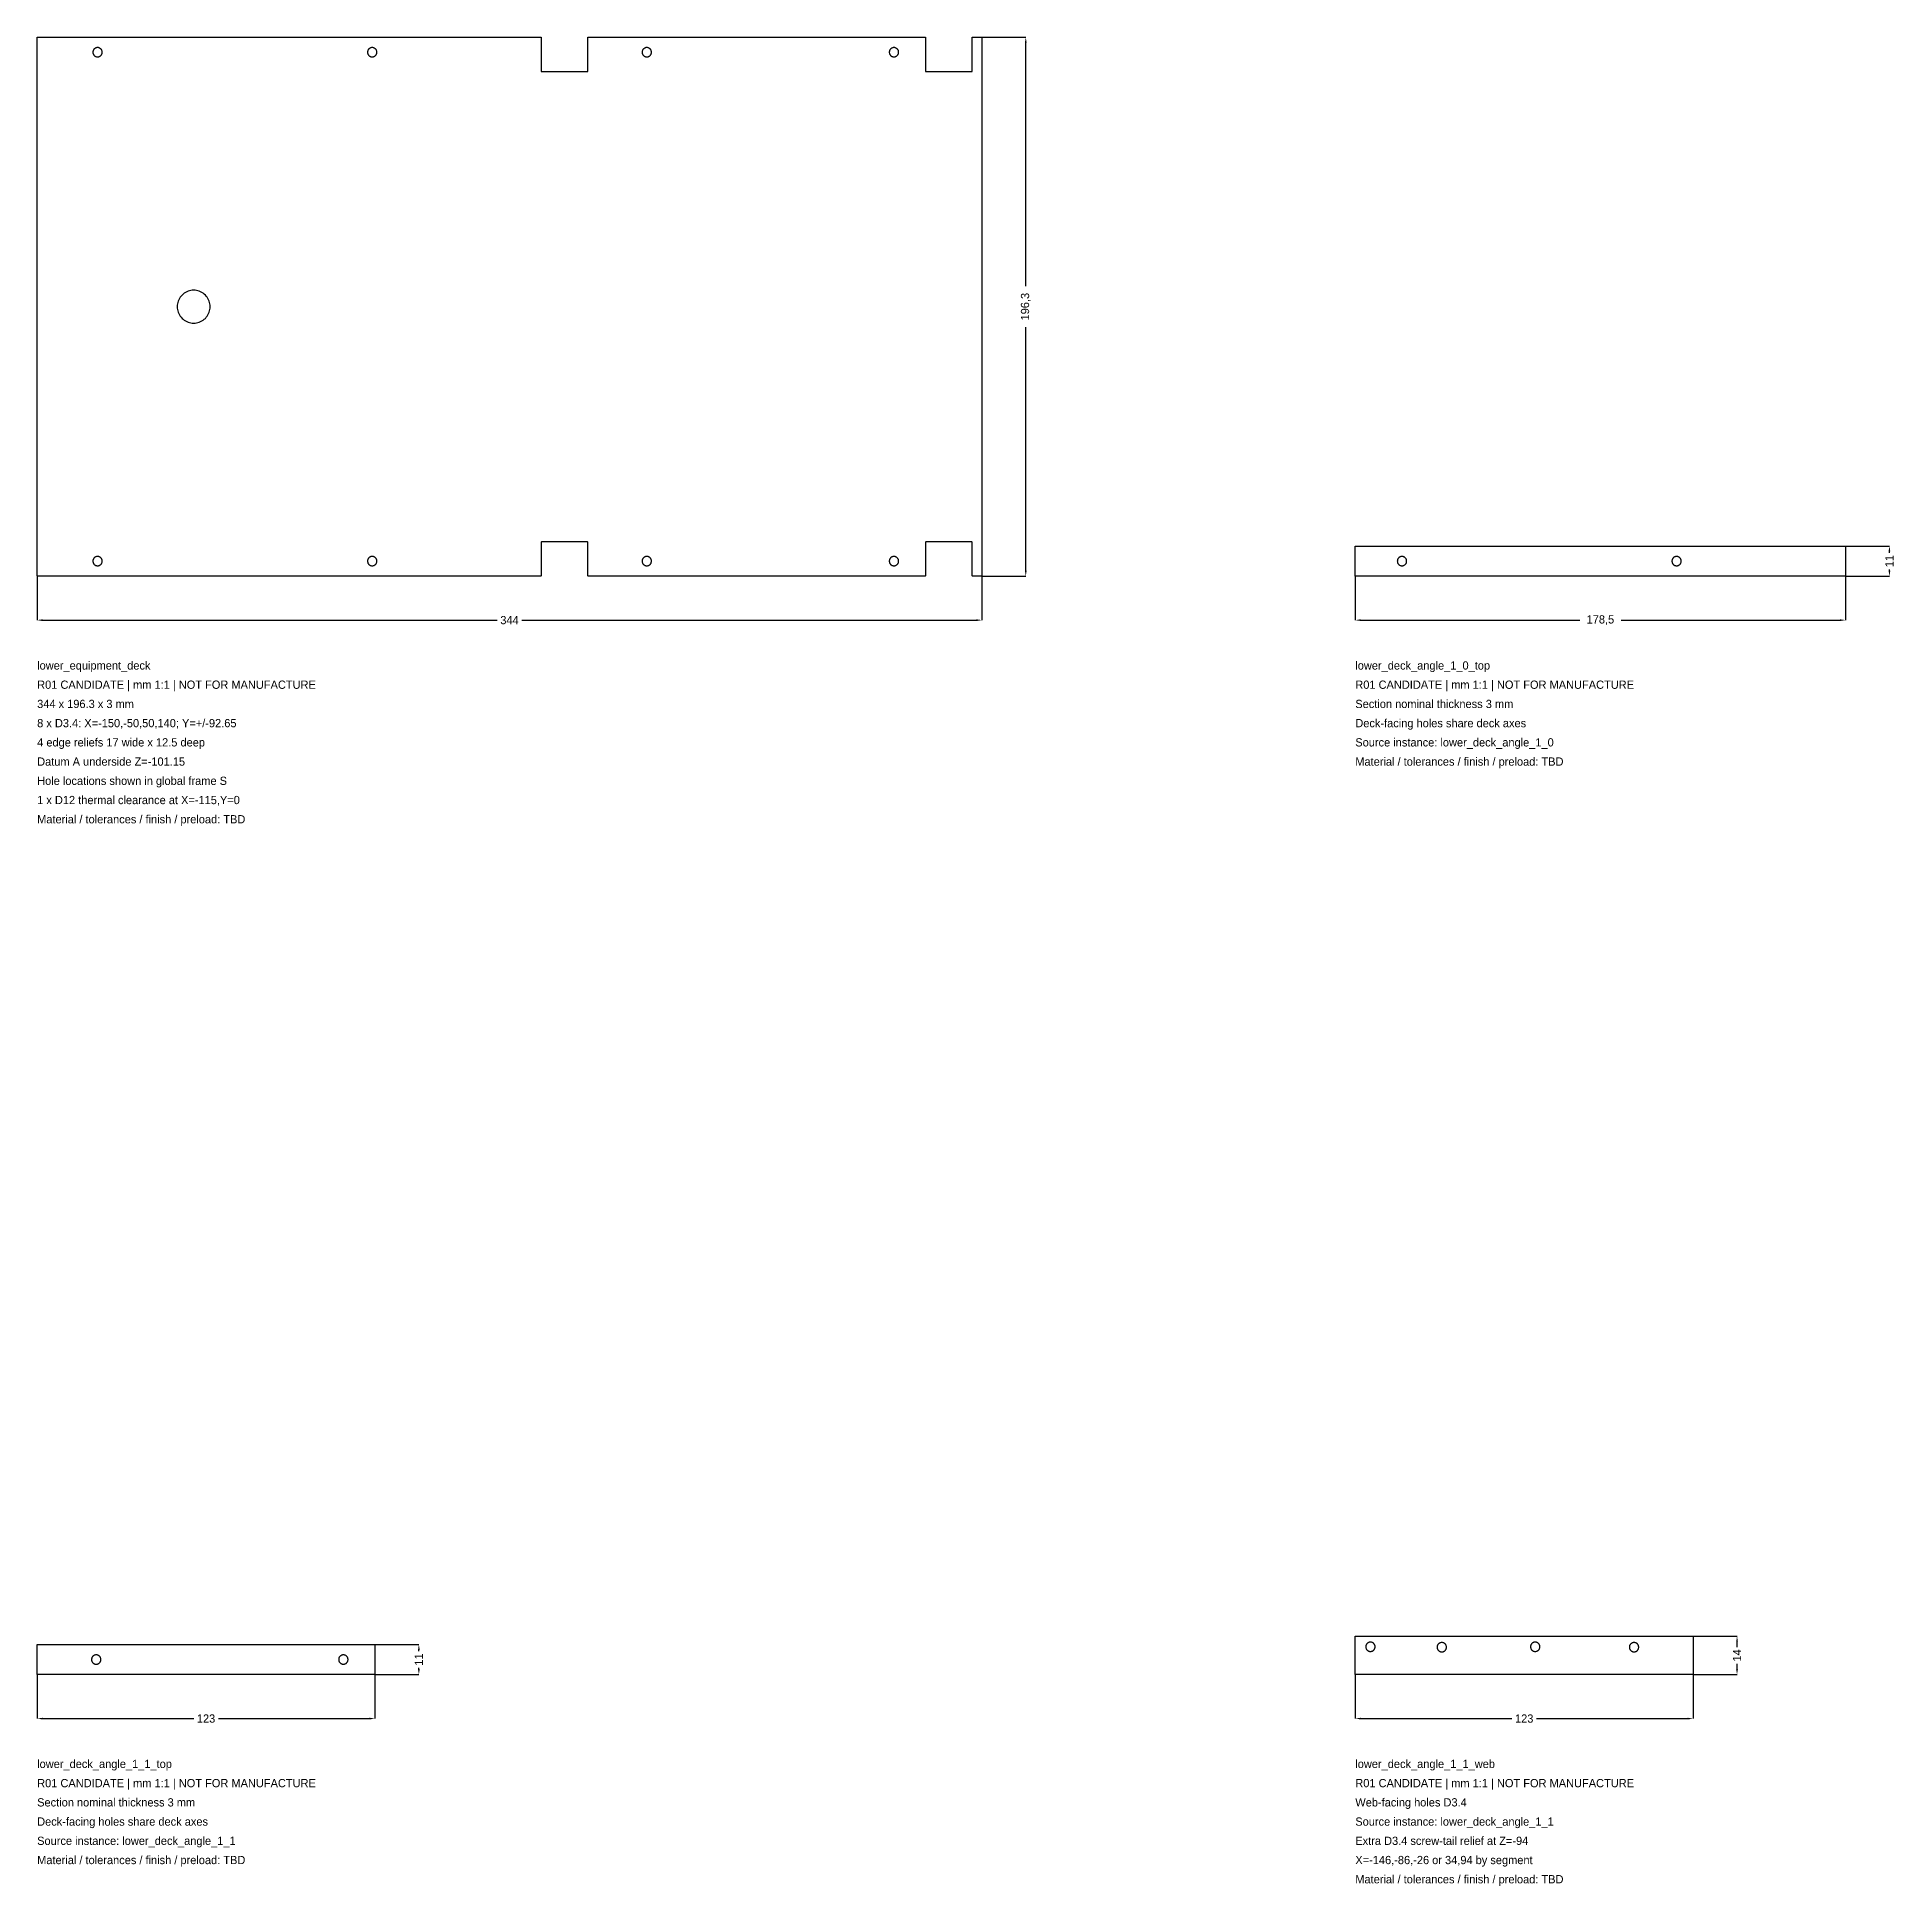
# Model space of a CAD drawing. Header units: millimetres. Extents: x 0 to 1322, y -1284 to 196.
# Drawn here: x 0 to 676, y -477 to 196 of the extents above; entities that cross this region are included whole.
import ezdxf

# ---------------------------------------------------------------- set-up
doc = ezdxf.new("R2010")
doc.units = ezdxf.units.MM
for name, color, linetype in [('REFERENCE_DIMENSIONS', 2, 'Continuous'), ('REFERENCE_GEOMETRY', 7, 'Continuous'), ('REFERENCE_NOTES', 3, 'Continuous')]:
    doc.layers.add(name, color=color, linetype=linetype)
doc.dimstyles.get("Standard").update_dxf_attribs({"dimtxt": 2.5, "dimasz": 2.5, "dimexe": 1.25, "dimexo": 0.625, "dimtad": 1, "dimcen": 2.5, "dimazin": 3, "dimtfac": 1, "dimtmove": 0, "dimatfit": 3})

msp = doc.modelspace()

# ---------------------------------------------------------------- texts
at = {"layer": 'REFERENCE_NOTES'}
for s, p in [('lower_equipment_deck', (0, -34)), ('lower_deck_angle_1_0_top', (480, -34)), ('R01 CANDIDATE | mm 1:1 | NOT FOR MANUFACTURE', (0, -41)), ('R01 CANDIDATE | mm 1:1 | NOT FOR MANUFACTURE', (480, -41)), ('344 x 196.3 x 3 mm', (0, -48)), ('Section nominal thickness 3 mm', (480, -48)), ('8 x D3.4: X=-150,-50,50,140; Y=+/-92.65', (0, -55)), ('Deck-facing holes share deck axes', (480, -55)), ('4 edge reliefs 17 wide x 12.5 deep', (0, -62)), ('Source instance: lower_deck_angle_1_0', (480, -62)), ('Datum A underside Z=-101.15', (0, -69)), ('Material / tolerances / finish / preload: TBD', (480, -69)), ('Hole locations shown in global frame S', (0, -76)), ('1 x D12 thermal clearance at X=-115,Y=0', (0, -83)), ('Material / tolerances / finish / preload: TBD', (0, -90)), ('lower_deck_angle_1_1_top', (0, -434)), ('lower_deck_angle_1_1_web', (480, -434)), ('R01 CANDIDATE | mm 1:1 | NOT FOR MANUFACTURE', (0, -441)), ('R01 CANDIDATE | mm 1:1 | NOT FOR MANUFACTURE', (480, -441)), ('Section nominal thickness 3 mm', (0, -448)), ('Web-facing holes D3.4', (480, -448)), ('Deck-facing holes share deck axes', (0, -455)), ('Source instance: lower_deck_angle_1_1', (480, -455)), ('Source instance: lower_deck_angle_1_1', (0, -462)), ('Extra D3.4 screw-tail relief at Z=-94', (480, -462)), ('Material / tolerances / finish / preload: TBD', (0, -469)), ('X=-146,-86,-26 or 34,94 by segment', (480, -469)), ('Material / tolerances / finish / preload: TBD', (480, -476))]:
    msp.add_text(s, height=3, dxfattribs=at).set_placement(p)

# ---------------------------------------------------------------- blocks, each defined once
blk = doc.blocks.new('_CLOSEDFILLED')
at = {"color": 0, "linetype": 'BYBLOCK'}
blk.add_solid([(-1, 0.16), (0, 0), (-1, -0.16)], dxfattribs=at)
blk = doc.blocks.new('*D1')
for p, q in [((0, 0), (0, -16)), ((344, 0), (344, -16)), ((2, -16), (167.5, -16)), ((176.5, -16), (342, -16))]:
    blk.add_line(p, q)
at = {"layer": 'Defpoints'}
for p in [(0, 0), (344, 0), (0, -16)]:
    blk.add_point(p, dxfattribs=at)
at = {"layer": 'REFERENCE_DIMENSIONS', "xscale": 2, "yscale": 2, "rotation": 180}
blk.add_blockref('_CLOSEDFILLED', (0, -16), dxfattribs=at)
at = {"layer": 'REFERENCE_DIMENSIONS', "xscale": 2, "yscale": 2}
blk.add_blockref('_CLOSEDFILLED', (344, -16), dxfattribs=at)
at = {"layer": 'REFERENCE_DIMENSIONS', "insert": (172, -16), "char_height": 3, "attachment_point": 5}
blk.add_mtext('344', dxfattribs=at)
blk = doc.blocks.new('*D2')
for p, q in [((344, 196.3), (360, 196.3)), ((360, 105.65), (360, 194.3)), ((360, 2), (360, 90.65)), ((344, 0), (360, 0))]:
    blk.add_line(p, q)
at = {"layer": 'Defpoints'}
for p in [(344, 196.3), (344, 0), (360, 0)]:
    blk.add_point(p, dxfattribs=at)
at = {"layer": 'REFERENCE_DIMENSIONS', "xscale": 2, "yscale": 2}
for p, rotation in [((360, 196.3), 90), ((360, 0), 270)]:
    blk.add_blockref('_CLOSEDFILLED', p, dxfattribs=dict(at, rotation=rotation))
at = {"layer": 'REFERENCE_DIMENSIONS', "insert": (360, 98.15), "char_height": 3, "attachment_point": 5, "rotation": 90}
blk.add_mtext('196,3', dxfattribs=at)
blk = doc.blocks.new('*D3')
for p, q in [((480, 0), (480, -16)), ((658.5, 0), (658.5, -16)), ((482, -16), (561.75, -16)), ((576.75, -16), (656.5, -16))]:
    blk.add_line(p, q)
at = {"layer": 'Defpoints'}
for p in [(480, 0), (658.5, 0), (480, -16)]:
    blk.add_point(p, dxfattribs=at)
at = {"layer": 'REFERENCE_DIMENSIONS', "xscale": 2, "yscale": 2, "rotation": 180}
blk.add_blockref('_CLOSEDFILLED', (480, -16), dxfattribs=at)
at = {"layer": 'REFERENCE_DIMENSIONS', "xscale": 2, "yscale": 2}
blk.add_blockref('_CLOSEDFILLED', (658.5, -16), dxfattribs=at)
at = {"layer": 'REFERENCE_DIMENSIONS', "insert": (569.25, -16), "char_height": 3, "attachment_point": 5}
blk.add_mtext('178,5', dxfattribs=at)
blk = doc.blocks.new('*D4')
for p, q in [((658.5, 11), (674.5, 11)), ((674.5, 8.5), (674.5, 9)), ((658.5, 0), (674.5, 0)), ((674.5, 2), (674.5, 2.5))]:
    blk.add_line(p, q)
at = {"layer": 'Defpoints'}
for p in [(658.5, 11), (658.5, 0), (674.5, 0)]:
    blk.add_point(p, dxfattribs=at)
at = {"layer": 'REFERENCE_DIMENSIONS', "xscale": 2, "yscale": 2}
for p, rotation in [((674.5, 11), 90), ((674.5, 0), 270)]:
    blk.add_blockref('_CLOSEDFILLED', p, dxfattribs=dict(at, rotation=rotation))
at = {"layer": 'REFERENCE_DIMENSIONS', "insert": (674.5, 5.5), "char_height": 3, "attachment_point": 5, "rotation": 90}
blk.add_mtext('11', dxfattribs=at)
blk = doc.blocks.new('*D7')
for p, q in [((0, -400), (0, -416)), ((123, -400), (123, -416)), ((2, -416), (57, -416)), ((66, -416), (121, -416))]:
    blk.add_line(p, q)
at = {"layer": 'Defpoints'}
for p in [(0, -400), (123, -400), (0, -416)]:
    blk.add_point(p, dxfattribs=at)
at = {"layer": 'REFERENCE_DIMENSIONS', "xscale": 2, "yscale": 2, "rotation": 180}
blk.add_blockref('_CLOSEDFILLED', (0, -416), dxfattribs=at)
at = {"layer": 'REFERENCE_DIMENSIONS', "xscale": 2, "yscale": 2}
blk.add_blockref('_CLOSEDFILLED', (123, -416), dxfattribs=at)
at = {"layer": 'REFERENCE_DIMENSIONS', "insert": (61.5, -416), "char_height": 3, "attachment_point": 5}
blk.add_mtext('123', dxfattribs=at)
blk = doc.blocks.new('*D8')
for p, q in [((123, -389), (139, -389)), ((139, -391.5), (139, -391)), ((139, -398), (139, -397.5)), ((123, -400), (139, -400))]:
    blk.add_line(p, q)
at = {"layer": 'Defpoints'}
for p in [(123, -389), (123, -400), (139, -400)]:
    blk.add_point(p, dxfattribs=at)
at = {"layer": 'REFERENCE_DIMENSIONS', "xscale": 2, "yscale": 2}
for p, rotation in [((139, -389), 90), ((139, -400), 270)]:
    blk.add_blockref('_CLOSEDFILLED', p, dxfattribs=dict(at, rotation=rotation))
at = {"layer": 'REFERENCE_DIMENSIONS', "insert": (139, -394.5), "char_height": 3, "attachment_point": 5, "rotation": 90}
blk.add_mtext('11', dxfattribs=at)
blk = doc.blocks.new('*D9')
for p, q in [((480, -400), (480, -416)), ((603, -400), (603, -416)), ((482, -416), (537, -416)), ((546, -416), (601, -416))]:
    blk.add_line(p, q)
at = {"layer": 'Defpoints'}
for p in [(480, -400), (603, -400), (480, -416)]:
    blk.add_point(p, dxfattribs=at)
at = {"layer": 'REFERENCE_DIMENSIONS', "xscale": 2, "yscale": 2, "rotation": 180}
blk.add_blockref('_CLOSEDFILLED', (480, -416), dxfattribs=at)
at = {"layer": 'REFERENCE_DIMENSIONS', "xscale": 2, "yscale": 2}
blk.add_blockref('_CLOSEDFILLED', (603, -416), dxfattribs=at)
at = {"layer": 'REFERENCE_DIMENSIONS', "insert": (541.5, -416), "char_height": 3, "attachment_point": 5}
blk.add_mtext('123', dxfattribs=at)
blk = doc.blocks.new('*D10')
for p, q in [((603, -386), (619, -386)), ((619, -390), (619, -388)), ((619, -398), (619, -396)), ((603, -400), (619, -400))]:
    blk.add_line(p, q)
at = {"layer": 'Defpoints'}
for p in [(603, -386), (603, -400), (619, -400)]:
    blk.add_point(p, dxfattribs=at)
at = {"layer": 'REFERENCE_DIMENSIONS', "xscale": 2, "yscale": 2}
for p, rotation in [((619, -386), 90), ((619, -400), 270)]:
    blk.add_blockref('_CLOSEDFILLED', p, dxfattribs=dict(at, rotation=rotation))
at = {"layer": 'REFERENCE_DIMENSIONS', "insert": (619, -393), "char_height": 3, "attachment_point": 5, "rotation": 90}
blk.add_mtext('14', dxfattribs=at)

# ---------------------------------------------------------------- dimensions: what is measured, and where the dimension line sits
at = {"layer": 'REFERENCE_DIMENSIONS'}
for base, p1, p2, picture, middle in [((360, 0), (344, 0), (344, 196.3), '*D2', (360, 98.15)), ((674.5, 0), (658.5, 0), (658.5, 11), '*D4', (674.5, 5.5)), ((139, -400), (123, -400), (123, -389), '*D8', (139, -394.5)), ((619, -400), (603, -400), (603, -386), '*D10', (619, -393))]:
    dim = msp.add_linear_dim(base=base, p1=p1, p2=p2, angle=90, dimstyle='Standard', override={"dimtxt": 3, "dimasz": 2, "dimdec": 3}, dxfattribs=at)
    dim.commit()
    dim.dimension.update_dxf_attribs({"geometry": picture, "text_midpoint": middle})
for base, p1, p2, picture, middle in [((0, -16), (0, 0), (344, 0), '*D1', (172, -16)), ((480, -16), (480, 0), (658.5, 0), '*D3', (569.25, -16)), ((0, -416), (0, -400), (123, -400), '*D7', (61.5, -416)), ((480, -416), (480, -400), (603, -400), '*D9', (541.5, -416))]:
    dim = msp.add_linear_dim(base=base, p1=p1, p2=p2, dimstyle='Standard', override={"dimtxt": 3, "dimasz": 2, "dimdec": 3}, dxfattribs=at)
    dim.commit()
    dim.dimension.update_dxf_attribs({"geometry": picture, "text_midpoint": middle})

# ---------------------------------------------------------------- linework, layer by layer
at = {"layer": 'REFERENCE_GEOMETRY'}
for points in [[(183.5, 196.3), (183.5, 196.05), (183.5, 195.8001), (183.5, 195.5501), (183.5, 195.3001), (183.5, 195.0502), (183.5, 194.8002), (183.5, 194.5502), (183.5, 194.3003), (183.5, 194.0503), (183.5, 193.8003), (183.5, 193.5503), (183.5, 193.3004), (183.5, 193.0504), (183.5, 192.8004), (183.5, 192.5505), (183.5, 192.3005), (183.5, 192.0505), (183.5, 191.8006), (183.5, 191.5506), (183.5, 191.3006), (183.5, 191.0507), (183.5, 190.8007), (183.5, 190.5507), (183.5, 190.3008), (183.5, 190.0508), (183.5, 189.8008), (183.5, 189.5509), (183.5, 189.3009), (183.5, 189.0509), (183.5, 188.801), (183.5, 188.551), (183.5, 188.301), (183.5, 188.051), (183.5, 187.8011), (183.5, 187.5511), (183.5, 187.3011), (183.5, 187.0512), (183.5, 186.8012), (183.5, 186.5512), (183.5, 186.3013), (183.5, 186.0513), (183.5, 185.8013), (183.5, 185.5514), (183.5, 185.3014), (183.5, 185.0514), (183.5, 184.8015), (183.5, 184.5515), (183.5, 184.3015), (183.5, 184.0516), (183.5, 183.8016), (183.7484, 183.8), (183.9983, 183.8), (184.2483, 183.8), (184.4983, 183.8), (184.7483, 183.8), (184.9982, 183.8), (185.2482, 183.8), (185.4982, 183.8), (185.7481, 183.8), (185.9981, 183.8), (186.2481, 183.8), (186.498, 183.8), (186.748, 183.8), (186.998, 183.8), (187.2479, 183.8), (187.4979, 183.8), (187.7479, 183.8), (187.9978, 183.8), (188.2478, 183.8), (188.4978, 183.8), (188.7477, 183.8), (188.9977, 183.8), (189.2477, 183.8), (189.4976, 183.8), (189.7476, 183.8), (189.9976, 183.8), (190.2476, 183.8), (190.4975, 183.8), (190.7475, 183.8), (190.9975, 183.8), (191.2474, 183.8), (191.4974, 183.8), (191.7474, 183.8), (191.9973, 183.8), (192.2473, 183.8), (192.4973, 183.8), (192.7472, 183.8), (192.9972, 183.8), (193.2472, 183.8), (193.4971, 183.8), (193.7471, 183.8), (193.9971, 183.8), (194.247, 183.8), (194.497, 183.8), (194.747, 183.8), (194.997, 183.8), (195.2469, 183.8), (195.4969, 183.8), (195.7469, 183.8), (195.9968, 183.8), (196.2468, 183.8), (196.4968, 183.8), (196.7467, 183.8), (196.9967, 183.8), (197.2467, 183.8), (197.4966, 183.8), (197.7466, 183.8), (197.9966, 183.8), (198.2465, 183.8), (198.4965, 183.8), (198.7465, 183.8), (198.9964, 183.8), (199.2464, 183.8), (199.4964, 183.8), (199.7463, 183.8), (199.9963, 183.8), (200.2463, 183.8), (200.4963, 183.8), (200.5, 184.0462), (200.5, 184.2962), (200.5, 184.5462), (200.5, 184.7961), (200.5, 185.0461), (200.5, 185.2961), (200.5, 185.546), (200.5, 185.796), (200.5, 186.046), (200.5, 186.2959), (200.5, 186.5459), (200.5, 186.7959), (200.5, 187.0458), (200.5, 187.2958), (200.5, 187.5458), (200.5, 187.7957), (200.5, 188.0457), (200.5, 188.2957), (200.5, 188.5456), (200.5, 188.7956), (200.5, 189.0456), (200.5, 189.2956), (200.5, 189.5455), (200.5, 189.7955), (200.5, 190.0455), (200.5, 190.2954), (200.5, 190.5454), (200.5, 190.7954), (200.5, 191.0453), (200.5, 191.2953), (200.5, 191.5453), (200.5, 191.7952), (200.5, 192.0452), (200.5, 192.2952), (200.5, 192.5451), (200.5, 192.7951), (200.5, 193.0451), (200.5, 193.295), (200.5, 193.545), (200.5, 193.795), (200.5, 194.045), (200.5, 194.2949), (200.5, 194.5449), (200.5, 194.7949), (200.5, 195.0448), (200.5, 195.2948), (200.5, 195.5448), (200.5, 195.7947), (200.5, 196.0447), (200.5, 196.2947), (200.7446, 196.3), (200.9946, 196.3), (201.2446, 196.3), (201.4945, 196.3), (201.7445, 196.3), (201.9945, 196.3), (202.2444, 196.3), (202.4944, 196.3), (202.7444, 196.3), (202.9943, 196.3), (203.2443, 196.3), (203.4943, 196.3), (203.7443, 196.3), (203.9942, 196.3), (204.2442, 196.3), (204.4942, 196.3), (204.7441, 196.3), (204.9941, 196.3), (205.2441, 196.3), (205.494, 196.3), (205.744, 196.3), (205.994, 196.3), (206.2439, 196.3), (206.4939, 196.3), (206.7439, 196.3), (206.9938, 196.3), (207.2438, 196.3), (207.4938, 196.3), (207.7437, 196.3), (207.9937, 196.3), (208.2437, 196.3), (208.4936, 196.3), (208.7436, 196.3), (208.9936, 196.3), (209.2436, 196.3), (209.4935, 196.3), (209.7435, 196.3), (209.9935, 196.3), (210.2434, 196.3), (210.4934, 196.3), (210.7434, 196.3), (210.9933, 196.3), (211.2433, 196.3), (211.4933, 196.3), (211.7432, 196.3), (211.9932, 196.3), (212.2432, 196.3), (212.4931, 196.3), (212.7431, 196.3), (212.9931, 196.3), (213.243, 196.3), (213.493, 196.3), (213.743, 196.3), (213.9929, 196.3), (214.2429, 196.3), (214.4929, 196.3), (214.7429, 196.3), (214.9928, 196.3), (215.2428, 196.3), (215.4928, 196.3), (215.7427, 196.3), (215.9927, 196.3), (216.2427, 196.3), (216.4926, 196.3), (216.7426, 196.3), (216.9926, 196.3), (217.2425, 196.3), (217.4925, 196.3), (217.7425, 196.3), (217.9924, 196.3), (218.2424, 196.3), (218.4924, 196.3), (218.7423, 196.3), (218.9923, 196.3), (219.2423, 196.3), (219.4923, 196.3), (219.7422, 196.3), (219.9922, 196.3), (220.2422, 196.3), (220.4921, 196.3), (220.7421, 196.3), (220.9921, 196.3), (221.242, 196.3), (221.492, 196.3), (221.742, 196.3), (221.9919, 196.3), (222.2419, 196.3), (222.4919, 196.3), (222.7418, 196.3), (222.9918, 196.3), (223.2418, 196.3), (223.4917, 196.3), (223.7417, 196.3), (223.9917, 196.3), (224.2416, 196.3), (224.4916, 196.3), (224.7416, 196.3), (224.9916, 196.3), (225.2415, 196.3), (225.4915, 196.3), (225.7415, 196.3), (225.9914, 196.3), (226.2414, 196.3), (226.4914, 196.3), (226.7413, 196.3), (226.9913, 196.3), (227.2413, 196.3), (227.4912, 196.3), (227.7412, 196.3), (227.9912, 196.3), (228.2411, 196.3), (228.4911, 196.3), (228.7411, 196.3), (228.991, 196.3), (229.241, 196.3), (229.491, 196.3), (229.7409, 196.3), (229.9909, 196.3), (230.2409, 196.3), (230.4909, 196.3), (230.7408, 196.3), (230.9908, 196.3), (231.2408, 196.3), (231.4907, 196.3), (231.7407, 196.3), (231.9907, 196.3), (232.2406, 196.3), (232.4906, 196.3), (232.7406, 196.3), (232.9905, 196.3), (233.2405, 196.3), (233.4905, 196.3), (233.7404, 196.3), (233.9904, 196.3), (234.2404, 196.3), (234.4903, 196.3), (234.7403, 196.3), (234.9903, 196.3), (235.2402, 196.3), (235.4902, 196.3), (235.7402, 196.3), (235.9902, 196.3), (236.2401, 196.3), (236.4901, 196.3), (236.7401, 196.3), (236.99, 196.3), (237.24, 196.3), (237.49, 196.3), (237.7399, 196.3), (237.9899, 196.3), (238.2399, 196.3), (238.4898, 196.3), (238.7398, 196.3), (238.9898, 196.3), (239.2397, 196.3), (239.4897, 196.3), (239.7397, 196.3), (239.9896, 196.3), (240.2396, 196.3), (240.4896, 196.3), (240.7396, 196.3), (240.9895, 196.3), (241.2395, 196.3), (241.4895, 196.3), (241.7394, 196.3), (241.9894, 196.3), (242.2394, 196.3), (242.4893, 196.3), (242.7393, 196.3), (242.9893, 196.3), (243.2392, 196.3), (243.4892, 196.3), (243.7392, 196.3), (243.9891, 196.3), (244.2391, 196.3), (244.4891, 196.3), (244.739, 196.3), (244.989, 196.3), (245.239, 196.3), (245.4889, 196.3), (245.7389, 196.3), (245.9889, 196.3), (246.2389, 196.3), (246.4888, 196.3), (246.7388, 196.3), (246.9888, 196.3), (247.2387, 196.3), (247.4887, 196.3), (247.7387, 196.3), (247.9886, 196.3), (248.2386, 196.3), (248.4886, 196.3), (248.7385, 196.3), (248.9885, 196.3), (249.2385, 196.3), (249.4884, 196.3), (249.7384, 196.3), (249.9884, 196.3), (250.2383, 196.3), (250.4883, 196.3), (250.7383, 196.3), (250.9882, 196.3), (251.2382, 196.3), (251.4882, 196.3), (251.7382, 196.3), (251.9881, 196.3), (252.2381, 196.3), (252.4881, 196.3), (252.738, 196.3), (252.988, 196.3), (253.238, 196.3), (253.4879, 196.3), (253.7379, 196.3), (253.9879, 196.3), (254.2378, 196.3), (254.4878, 196.3), (254.7378, 196.3), (254.9877, 196.3), (255.2377, 196.3), (255.4877, 196.3), (255.7376, 196.3), (255.9876, 196.3), (256.2376, 196.3), (256.4876, 196.3), (256.7375, 196.3), (256.9875, 196.3), (257.2375, 196.3), (257.4874, 196.3), (257.7374, 196.3), (257.9874, 196.3), (258.2373, 196.3), (258.4873, 196.3), (258.7373, 196.3), (258.9872, 196.3), (259.2372, 196.3), (259.4872, 196.3), (259.7371, 196.3), (259.9871, 196.3), (260.2371, 196.3), (260.487, 196.3), (260.737, 196.3), (260.987, 196.3), (261.2369, 196.3), (261.4869, 196.3), (261.7369, 196.3), (261.9869, 196.3), (262.2368, 196.3), (262.4868, 196.3), (262.7368, 196.3), (262.9867, 196.3), (263.2367, 196.3), (263.4867, 196.3), (263.7366, 196.3), (263.9866, 196.3), (264.2366, 196.3), (264.4865, 196.3), (264.7365, 196.3), (264.9865, 196.3), (265.2364, 196.3), (265.4864, 196.3), (265.7364, 196.3), (265.9863, 196.3), (266.2363, 196.3), (266.4863, 196.3), (266.7362, 196.3), (266.9862, 196.3), (267.2362, 196.3), (267.4862, 196.3), (267.7361, 196.3), (267.9861, 196.3), (268.2361, 196.3), (268.486, 196.3), (268.736, 196.3), (268.986, 196.3), (269.2359, 196.3), (269.4859, 196.3), (269.7359, 196.3), (269.9858, 196.3), (270.2358, 196.3), (270.4858, 196.3), (270.7357, 196.3), (270.9857, 196.3), (271.2357, 196.3), (271.4856, 196.3), (271.7356, 196.3), (271.9856, 196.3), (272.2355, 196.3), (272.4855, 196.3), (272.7355, 196.3), (272.9855, 196.3), (273.2354, 196.3), (273.4854, 196.3), (273.7354, 196.3), (273.9853, 196.3), (274.2353, 196.3), (274.4853, 196.3), (274.7352, 196.3), (274.9852, 196.3), (275.2352, 196.3), (275.4851, 196.3), (275.7351, 196.3), (275.9851, 196.3), (276.235, 196.3), (276.485, 196.3), (276.735, 196.3), (276.9849, 196.3), (277.2349, 196.3), (277.4849, 196.3), (277.7349, 196.3), (277.9848, 196.3), (278.2348, 196.3), (278.4848, 196.3), (278.7347, 196.3), (278.9847, 196.3), (279.2347, 196.3), (279.4846, 196.3), (279.7346, 196.3), (279.9846, 196.3), (280.2345, 196.3), (280.4845, 196.3), (280.7345, 196.3), (280.9844, 196.3), (281.2344, 196.3), (281.4844, 196.3), (281.7343, 196.3), (281.9843, 196.3), (282.2343, 196.3), (282.4842, 196.3), (282.7342, 196.3), (282.9842, 196.3), (283.2342, 196.3), (283.4841, 196.3), (283.7341, 196.3), (283.9841, 196.3), (284.234, 196.3), (284.484, 196.3), (284.734, 196.3), (284.9839, 196.3), (285.2339, 196.3), (285.4839, 196.3), (285.7338, 196.3), (285.9838, 196.3), (286.2338, 196.3), (286.4837, 196.3), (286.7337, 196.3), (286.9837, 196.3), (287.2336, 196.3), (287.4836, 196.3), (287.7336, 196.3), (287.9835, 196.3), (288.2335, 196.3), (288.4835, 196.3), (288.7335, 196.3), (288.9834, 196.3), (289.2334, 196.3), (289.4834, 196.3), (289.7333, 196.3), (289.9833, 196.3), (290.2333, 196.3), (290.4832, 196.3), (290.7332, 196.3), (290.9832, 196.3), (291.2331, 196.3), (291.4831, 196.3), (291.7331, 196.3), (291.983, 196.3), (292.233, 196.3), (292.483, 196.3), (292.7329, 196.3), (292.9829, 196.3), (293.2329, 196.3), (293.4828, 196.3), (293.7328, 196.3), (293.9828, 196.3), (294.2328, 196.3), (294.4827, 196.3), (294.7327, 196.3), (294.9827, 196.3), (295.2326, 196.3), (295.4826, 196.3), (295.7326, 196.3), (295.9825, 196.3), (296.2325, 196.3), (296.4825, 196.3), (296.7324, 196.3), (296.9824, 196.3), (297.2324, 196.3), (297.4823, 196.3), (297.7323, 196.3), (297.9823, 196.3), (298.2322, 196.3), (298.4822, 196.3), (298.7322, 196.3), (298.9822, 196.3), (299.2321, 196.3), (299.4821, 196.3), (299.7321, 196.3), (299.982, 196.3), (300.232, 196.3), (300.482, 196.3), (300.7319, 196.3), (300.9819, 196.3), (301.2319, 196.3), (301.4818, 196.3), (301.7318, 196.3), (301.9818, 196.3), (302.2317, 196.3), (302.4817, 196.3), (302.7317, 196.3), (302.9816, 196.3), (303.2316, 196.3), (303.4816, 196.3), (303.7315, 196.3), (303.9815, 196.3), (304.2315, 196.3), (304.4815, 196.3), (304.7314, 196.3), (304.9814, 196.3), (305.2314, 196.3), (305.4813, 196.3), (305.7313, 196.3), (305.9813, 196.3), (306.2312, 196.3), (306.4812, 196.3), (306.7312, 196.3), (306.9811, 196.3), (307.2311, 196.3), (307.4811, 196.3), (307.731, 196.3), (307.981, 196.3), (308.231, 196.3), (308.4809, 196.3), (308.7309, 196.3), (308.9809, 196.3), (309.2308, 196.3), (309.4808, 196.3), (309.7308, 196.3), (309.9808, 196.3), (310.2307, 196.3), (310.4807, 196.3), (310.7307, 196.3), (310.9806, 196.3), (311.2306, 196.3), (311.4806, 196.3), (311.7305, 196.3), (311.9805, 196.3), (312.2305, 196.3), (312.4804, 196.3), (312.7304, 196.3), (312.9804, 196.3), (313.2303, 196.3), (313.4803, 196.3), (313.7303, 196.3), (313.9802, 196.3), (314.2302, 196.3), (314.4802, 196.3), (314.7302, 196.3), (314.9801, 196.3), (315.2301, 196.3), (315.4801, 196.3), (315.73, 196.3), (315.98, 196.3), (316.23, 196.3), (316.4799, 196.3), (316.7299, 196.3), (316.9799, 196.3), (317.2298, 196.3), (317.4798, 196.3), (317.7298, 196.3), (317.9797, 196.3), (318.2297, 196.3), (318.4797, 196.3), (318.7296, 196.3), (318.9796, 196.3), (319.2296, 196.3), (319.4795, 196.3), (319.7295, 196.3), (319.9795, 196.3), (320.2295, 196.3), (320.4794, 196.3), (320.7294, 196.3), (320.9794, 196.3), (321.2293, 196.3), (321.4793, 196.3), (321.7293, 196.3), (321.9792, 196.3), (322.2292, 196.3), (322.4792, 196.3), (322.7291, 196.3), (322.9791, 196.3), (323.2291, 196.3), (323.479, 196.3), (323.5, 196.071), (323.5, 195.821), (323.5, 195.5711), (323.5, 195.3211), (323.5, 195.0711), (323.5, 194.8212), (323.5, 194.5712), (323.5, 194.3212), (323.5, 194.0712), (323.5, 193.8213), (323.5, 193.5713), (323.5, 193.3213), (323.5, 193.0714), (323.5, 192.8214), (323.5, 192.5714), (323.5, 192.3215), (323.5, 192.0715), (323.5, 191.8215), (323.5, 191.5716), (323.5, 191.3216), (323.5, 191.0716), (323.5, 190.8217), (323.5, 190.5717), (323.5, 190.3217), (323.5, 190.0718), (323.5, 189.8218), (323.5, 189.5718), (323.5, 189.3219), (323.5, 189.0719), (323.5, 188.8219), (323.5, 188.5719), (323.5, 188.322), (323.5, 188.072), (323.5, 187.822), (323.5, 187.5721), (323.5, 187.3221), (323.5, 187.0721), (323.5, 186.8222), (323.5, 186.5722), (323.5, 186.3222), (323.5, 186.0723), (323.5, 185.8223), (323.5, 185.5723), (323.5, 185.3224), (323.5, 185.0724), (323.5, 184.8224), (323.5, 184.5725), (323.5, 184.3225), (323.5, 184.0725), (323.5, 183.8225), (323.7274, 183.8), (323.9774, 183.8), (324.2274, 183.8), (324.4773, 183.8), (324.7273, 183.8), (324.9773, 183.8), (325.2272, 183.8), (325.4772, 183.8), (325.7272, 183.8), (325.9771, 183.8), (326.2271, 183.8), (326.4771, 183.8), (326.727, 183.8), (326.977, 183.8), (327.227, 183.8), (327.4769, 183.8), (327.7269, 183.8), (327.9769, 183.8), (328.2268, 183.8), (328.4768, 183.8), (328.7268, 183.8), (328.9768, 183.8), (329.2267, 183.8), (329.4767, 183.8), (329.7267, 183.8), (329.9766, 183.8), (330.2266, 183.8), (330.4766, 183.8), (330.7265, 183.8), (330.9765, 183.8), (331.2265, 183.8), (331.4764, 183.8), (331.7264, 183.8), (331.9764, 183.8), (332.2263, 183.8), (332.4763, 183.8), (332.7263, 183.8), (332.9762, 183.8), (333.2262, 183.8), (333.4762, 183.8), (333.7261, 183.8), (333.9761, 183.8), (334.2261, 183.8), (334.4761, 183.8), (334.726, 183.8), (334.976, 183.8), (335.226, 183.8), (335.4759, 183.8), (335.7259, 183.8), (335.9759, 183.8), (336.2258, 183.8), (336.4758, 183.8), (336.7258, 183.8), (336.9757, 183.8), (337.2257, 183.8), (337.4757, 183.8), (337.7256, 183.8), (337.9756, 183.8), (338.2256, 183.8), (338.4755, 183.8), (338.7255, 183.8), (338.9755, 183.8), (339.2254, 183.8), (339.4754, 183.8), (339.7254, 183.8), (339.9754, 183.8), (340.2253, 183.8), (340.4753, 183.8), (340.5, 184.0253), (340.5, 184.2752), (340.5, 184.5252), (340.5, 184.7752), (340.5, 185.0251), (340.5, 185.2751), (340.5, 185.5251), (340.5, 185.775), (340.5, 186.025), (340.5, 186.275), (340.5, 186.5249), (340.5, 186.7749), (340.5, 187.0249), (340.5, 187.2748), (340.5, 187.5248), (340.5, 187.7748), (340.5, 188.0248), (340.5, 188.2747), (340.5, 188.5247), (340.5, 188.7747), (340.5, 189.0246), (340.5, 189.2746), (340.5, 189.5246), (340.5, 189.7745), (340.5, 190.0245), (340.5, 190.2745), (340.5, 190.5244), (340.5, 190.7744), (340.5, 191.0244), (340.5, 191.2743), (340.5, 191.5243), (340.5, 191.7743), (340.5, 192.0242), (340.5, 192.2742), (340.5, 192.5242), (340.5, 192.7741), (340.5, 193.0241), (340.5, 193.2741), (340.5, 193.5241), (340.5, 193.774), (340.5, 194.024), (340.5, 194.274), (340.5, 194.5239), (340.5, 194.7739), (340.5, 195.0239), (340.5, 195.2738), (340.5, 195.5238), (340.5, 195.7738), (340.5, 196.0237), (340.5, 196.2737), (340.7237, 196.3), (340.9736, 196.3), (341.2236, 196.3), (341.4736, 196.3), (341.7235, 196.3), (341.9735, 196.3), (342.2235, 196.3), (342.4734, 196.3), (342.7234, 196.3), (342.9734, 196.3), (343.2234, 196.3), (343.4733, 196.3), (343.7233, 196.3), (343.9733, 196.3), (344, 196.0768), (344, 195.8268), (344, 195.5768), (344, 195.3269), (344, 195.0769), (344, 194.8269), (344, 194.577), (344, 194.327), (344, 194.077), (344, 193.8271), (344, 193.5771), (344, 193.3271), (344, 193.0772), (344, 192.8272), (344, 192.5772), (344, 192.3272), (344, 192.0773), (344, 191.8273), (344, 191.5773), (344, 191.3274), (344, 191.0774), (344, 190.8274), (344, 190.5775), (344, 190.3275), (344, 190.0775), (344, 189.8276), (344, 189.5776), (344, 189.3276), (344, 189.0777), (344, 188.8277), (344, 188.5777), (344, 188.3278), (344, 188.0778), (344, 187.8278), (344, 187.5779), (344, 187.3279), (344, 187.0779), (344, 186.8279), (344, 186.578), (344, 186.328), (344, 186.078), (344, 185.8281), (344, 185.5781), (344, 185.3281), (344, 185.0782), (344, 184.8282), (344, 184.5782), (344, 184.3283), (344, 184.0783), (344, 183.8283), (344, 183.5784), (344, 183.3284), (344, 183.0784), (344, 182.8285), (344, 182.5785), (344, 182.3285), (344, 182.0786), (344, 181.8286), (344, 181.5786), (344, 181.3286), (344, 181.0787), (344, 180.8287), (344, 180.5787), (344, 180.3288), (344, 180.0788), (344, 179.8288), (344, 179.5789), (344, 179.3289), (344, 179.0789), (344, 178.829), (344, 178.579), (344, 178.329), (344, 178.0791), (344, 177.8291), (344, 177.5791), (344, 177.3292), (344, 177.0792), (344, 176.8292), (344, 176.5793), (344, 176.3293), (344, 176.0793), (344, 175.8293), (344, 175.5794), (344, 175.3294), (344, 175.0794), (344, 174.8295), (344, 174.5795), (344, 174.3295), (344, 174.0796), (344, 173.8296), (344, 173.5796), (344, 173.3297), (344, 173.0797), (344, 172.8297), (344, 172.5798), (344, 172.3298), (344, 172.0798), (344, 171.8299), (344, 171.5799), (344, 171.3299), (344, 171.0799), (344, 170.83), (344, 170.58), (344, 170.33), (344, 170.0801), (344, 169.8301), (344, 169.5801), (344, 169.3302), (344, 169.0802), (344, 168.8302), (344, 168.5803), (344, 168.3303), (344, 168.0803), (344, 167.8304), (344, 167.5804), (344, 167.3304), (344, 167.0805), (344, 166.8305), (344, 166.5805), (344, 166.3306), (344, 166.0806), (344, 165.8306), (344, 165.5806), (344, 165.3307), (344, 165.0807), (344, 164.8307), (344, 164.5808), (344, 164.3308), (344, 164.0808), (344, 163.8309), (344, 163.5809), (344, 163.3309), (344, 163.081), (344, 162.831), (344, 162.581), (344, 162.3311), (344, 162.0811), (344, 161.8311), (344, 161.5812), (344, 161.3312), (344, 161.0812), (344, 160.8313), (344, 160.5813), (344, 160.3313), (344, 160.0813), (344, 159.8314), (344, 159.5814), (344, 159.3314), (344, 159.0815), (344, 158.8315), (344, 158.5815), (344, 158.3316), (344, 158.0816), (344, 157.8316), (344, 157.5817), (344, 157.3317), (344, 157.0817), (344, 156.8318), (344, 156.5818), (344, 156.3318), (344, 156.0819), (344, 155.8319), (344, 155.5819), (344, 155.332), (344, 155.082), (344, 154.832), (344, 154.582), (344, 154.3321), (344, 154.0821), (344, 153.8321), (344, 153.5822), (344, 153.3322), (344, 153.0822), (344, 152.8323), (344, 152.5823), (344, 152.3323), (344, 152.0824), (344, 151.8324), (344, 151.5824), (344, 151.3325), (344, 151.0825), (344, 150.8325), (344, 150.5826), (344, 150.3326), (344, 150.0826), (344, 149.8326), (344, 149.5827), (344, 149.3327), (344, 149.0827), (344, 148.8328), (344, 148.5828), (344, 148.3328), (344, 148.0829), (344, 147.8329), (344, 147.5829), (344, 147.333), (344, 147.083), (344, 146.833), (344, 146.5831), (344, 146.3331), (344, 146.0831), (344, 145.8332), (344, 145.5832), (344, 145.3332), (344, 145.0833), (344, 144.8333), (344, 144.5833), (344, 144.3333), (344, 144.0834), (344, 143.8334), (344, 143.5834), (344, 143.3335), (344, 143.0835), (344, 142.8335), (344, 142.5836), (344, 142.3336), (344, 142.0836), (344, 141.8337), (344, 141.5837), (344, 141.3337), (344, 141.0838), (344, 140.8338), (344, 140.5838), (344, 140.3339), (344, 140.0839), (344, 139.8339), (344, 139.584), (344, 139.334), (344, 139.084), (344, 138.834), (344, 138.5841), (344, 138.3341), (344, 138.0841), (344, 137.8342), (344, 137.5842), (344, 137.3342), (344, 137.0843), (344, 136.8343), (344, 136.5843), (344, 136.3344), (344, 136.0844), (344, 135.8344), (344, 135.5845), (344, 135.3345), (344, 135.0845), (344, 134.8346), (344, 134.5846), (344, 134.3346), (344, 134.0846), (344, 133.8347), (344, 133.5847), (344, 133.3347), (344, 133.0848), (344, 132.8348), (344, 132.5848), (344, 132.3349), (344, 132.0849), (344, 131.8349), (344, 131.585), (344, 131.335), (344, 131.085), (344, 130.8351), (344, 130.5851), (344, 130.3351), (344, 130.0852), (344, 129.8352), (344, 129.5852), (344, 129.3353), (344, 129.0853), (344, 128.8353), (344, 128.5853), (344, 128.3354), (344, 128.0854), (344, 127.8354), (344, 127.5855), (344, 127.3355), (344, 127.0855), (344, 126.8356), (344, 126.5856), (344, 126.3356), (344, 126.0857), (344, 125.8357), (344, 125.5857), (344, 125.3358), (344, 125.0858), (344, 124.8358), (344, 124.5859), (344, 124.3359), (344, 124.0859), (344, 123.836), (344, 123.586), (344, 123.336), (344, 123.086), (344, 122.8361), (344, 122.5861), (344, 122.3361), (344, 122.0862), (344, 121.8362), (344, 121.5862), (344, 121.3363), (344, 121.0863), (344, 120.8363), (344, 120.5864), (344, 120.3364), (344, 120.0864), (344, 119.8365), (344, 119.5865), (344, 119.3365), (344, 119.0866), (344, 118.8366), (344, 118.5866), (344, 118.3367), (344, 118.0867), (344, 117.8367), (344, 117.5867), (344, 117.3368), (344, 117.0868), (344, 116.8368), (344, 116.5869), (344, 116.3369), (344, 116.0869), (344, 115.837), (344, 115.587), (344, 115.337), (344, 115.0871), (344, 114.8371), (344, 114.5871), (344, 114.3372), (344, 114.0872), (344, 113.8372), (344, 113.5873), (344, 113.3373), (344, 113.0873), (344, 112.8373), (344, 112.5874), (344, 112.3374), (344, 112.0874), (344, 111.8375), (344, 111.5875), (344, 111.3375), (344, 111.0876), (344, 110.8376), (344, 110.5876), (344, 110.3377), (344, 110.0877), (344, 109.8377), (344, 109.5878), (344, 109.3378), (344, 109.0878), (344, 108.8379), (344, 108.5879), (344, 108.3379), (344, 108.088), (344, 107.838), (344, 107.588), (344, 107.338), (344, 107.0881), (344, 106.8381), (344, 106.5881), (344, 106.3382), (344, 106.0882), (344, 105.8382), (344, 105.5883), (344, 105.3383), (344, 105.0883), (344, 104.8384), (344, 104.5884), (344, 104.3384), (344, 104.0885), (344, 103.8385), (344, 103.5885), (344, 103.3386), (344, 103.0886), (344, 102.8386), (344, 102.5887), (344, 102.3387), (344, 102.0887), (344, 101.8387), (344, 101.5888), (344, 101.3388), (344, 101.0888), (344, 100.8389), (344, 100.5889), (344, 100.3389), (344, 100.089), (344, 99.839), (344, 99.589), (344, 99.3391), (344, 99.0891), (344, 98.8391), (344, 98.5892), (344, 98.3392), (344, 98.0892), (344, 97.8393), (344, 97.5893), (344, 97.3393), (344, 97.0893), (344, 96.8394), (344, 96.5894), (344, 96.3394), (344, 96.0895), (344, 95.8395), (344, 95.5895), (344, 95.3396), (344, 95.0896), (344, 94.8396), (344, 94.5897), (344, 94.3397), (344, 94.0897), (344, 93.8398), (344, 93.5898), (344, 93.3398), (344, 93.0899), (344, 92.8399), (344, 92.5899), (344, 92.34), (344, 92.09), (344, 91.84), (344, 91.59), (344, 91.3401), (344, 91.0901), (344, 90.8401), (344, 90.5902), (344, 90.3402), (344, 90.0902), (344, 89.8403), (344, 89.5903), (344, 89.3403), (344, 89.0904), (344, 88.8404), (344, 88.5904), (344, 88.3405), (344, 88.0905), (344, 87.8405), (344, 87.5906), (344, 87.3406), (344, 87.0906), (344, 86.8407), (344, 86.5907), (344, 86.3407), (344, 86.0907), (344, 85.8408), (344, 85.5908), (344, 85.3408), (344, 85.0909), (344, 84.8409), (344, 84.5909), (344, 84.341), (344, 84.091), (344, 83.841), (344, 83.5911), (344, 83.3411), (344, 83.0911), (344, 82.8412), (344, 82.5912), (344, 82.3412), (344, 82.0913), (344, 81.8413), (344, 81.5913), (344, 81.3414), (344, 81.0914), (344, 80.8414), (344, 80.5914), (344, 80.3415), (344, 80.0915), (344, 79.8415), (344, 79.5916), (344, 79.3416), (344, 79.0916), (344, 78.8417), (344, 78.5917), (344, 78.3417), (344, 78.0918), (344, 77.8418), (344, 77.5918), (344, 77.3419), (344, 77.0919), (344, 76.8419), (344, 76.592), (344, 76.342), (344, 76.092), (344, 75.842), (344, 75.5921), (344, 75.3421), (344, 75.0921), (344, 74.8422), (344, 74.5922), (344, 74.3422), (344, 74.0923), (344, 73.8423), (344, 73.5923), (344, 73.3424), (344, 73.0924), (344, 72.8424), (344, 72.5925), (344, 72.3425), (344, 72.0925), (344, 71.8426), (344, 71.5926), (344, 71.3426), (344, 71.0927), (344, 70.8427), (344, 70.5927), (344, 70.3427), (344, 70.0928), (344, 69.8428), (344, 69.5928), (344, 69.3429), (344, 69.0929), (344, 68.8429), (344, 68.593), (344, 68.343), (344, 68.093), (344, 67.8431), (344, 67.5931), (344, 67.3431), (344, 67.0932), (344, 66.8432), (344, 66.5932), (344, 66.3433), (344, 66.0933), (344, 65.8433), (344, 65.5934), (344, 65.3434), (344, 65.0934), (344, 64.8434), (344, 64.5935), (344, 64.3435), (344, 64.0935), (344, 63.8436), (344, 63.5936), (344, 63.3436), (344, 63.0937), (344, 62.8437), (344, 62.5937), (344, 62.3438), (344, 62.0938), (344, 61.8438), (344, 61.5939), (344, 61.3439), (344, 61.0939), (344, 60.844), (344, 60.594), (344, 60.344), (344, 60.0941), (344, 59.8441), (344, 59.5941), (344, 59.3441), (344, 59.0942), (344, 58.8442), (344, 58.5942), (344, 58.3443), (344, 58.0943), (344, 57.8443), (344, 57.5944), (344, 57.3444), (344, 57.0944), (344, 56.8445), (344, 56.5945), (344, 56.3445), (344, 56.0946), (344, 55.8446), (344, 55.5946), (344, 55.3447), (344, 55.0947), (344, 54.8447), (344, 54.5947), (344, 54.3448), (344, 54.0948), (344, 53.8448), (344, 53.5949), (344, 53.3449), (344, 53.0949), (344, 52.845), (344, 52.595), (344, 52.345), (344, 52.0951), (344, 51.8451), (344, 51.5951), (344, 51.3452), (344, 51.0952), (344, 50.8452), (344, 50.5953), (344, 50.3453), (344, 50.0953), (344, 49.8454), (344, 49.5954), (344, 49.3454), (344, 49.0954), (344, 48.8455), (344, 48.5955), (344, 48.3455), (344, 48.0956), (344, 47.8456), (344, 47.5956), (344, 47.3457), (344, 47.0957), (344, 46.8457), (344, 46.5958), (344, 46.3458), (344, 46.0958), (344, 45.8459), (344, 45.5959), (344, 45.3459), (344, 45.096), (344, 44.846), (344, 44.596), (344, 44.3461), (344, 44.0961), (344, 43.8461), (344, 43.5961), (344, 43.3462), (344, 43.0962), (344, 42.8462), (344, 42.5963), (344, 42.3463), (344, 42.0963), (344, 41.8464), (344, 41.5964), (344, 41.3464), (344, 41.0965), (344, 40.8465), (344, 40.5965), (344, 40.3466), (344, 40.0966), (344, 39.8466), (344, 39.5967), (344, 39.3467), (344, 39.0967), (344, 38.8467), (344, 38.5968), (344, 38.3468), (344, 38.0968), (344, 37.8469), (344, 37.5969), (344, 37.3469), (344, 37.097), (344, 36.847), (344, 36.597), (344, 36.3471), (344, 36.0971), (344, 35.8471), (344, 35.5972), (344, 35.3472), (344, 35.0972), (344, 34.8473), (344, 34.5973), (344, 34.3473), (344, 34.0974), (344, 33.8474), (344, 33.5974), (344, 33.3474), (344, 33.0975), (344, 32.8475), (344, 32.5975), (344, 32.3476), (344, 32.0976), (344, 31.8476), (344, 31.5977), (344, 31.3477), (344, 31.0977), (344, 30.8478), (344, 30.5978), (344, 30.3478), (344, 30.0979), (344, 29.8479), (344, 29.5979), (344, 29.348), (344, 29.098), (344, 28.848), (344, 28.5981), (344, 28.3481), (344, 28.0981), (344, 27.8481), (344, 27.5982), (344, 27.3482), (344, 27.0982), (344, 26.8483), (344, 26.5983), (344, 26.3483), (344, 26.0984), (344, 25.8484), (344, 25.5984), (344, 25.3485), (344, 25.0985), (344, 24.8485), (344, 24.5986), (344, 24.3486), (344, 24.0986), (344, 23.8487), (344, 23.5987), (344, 23.3487), (344, 23.0988), (344, 22.8488), (344, 22.5988), (344, 22.3488), (344, 22.0989), (344, 21.8489), (344, 21.5989), (344, 21.349), (344, 21.099), (344, 20.849), (344, 20.5991), (344, 20.3491), (344, 20.0991), (344, 19.8492), (344, 19.5992), (344, 19.3492), (344, 19.0993), (344, 18.8493), (344, 18.5993), (344, 18.3494), (344, 18.0994), (344, 17.8494), (344, 17.5994), (344, 17.3495), (344, 17.0995), (344, 16.8495), (344, 16.5996), (344, 16.3496), (344, 16.0996), (344, 15.8497), (344, 15.5997), (344, 15.3497), (344, 15.0998), (344, 14.8498), (344, 14.5998), (344, 14.3499), (344, 14.0999), (344, 13.8499), (344, 13.6), (344, 13.35), (344, 13.1), (344, 12.8501), (344, 12.6001), (344, 12.3501), (344, 12.1001), (344, 11.8502), (344, 11.6002), (344, 11.3502), (344, 11.1003), (344, 10.8503), (344, 10.6003), (344, 10.3504), (344, 10.1004), (344, 9.8504), (344, 9.6005), (344, 9.3505), (344, 9.1005), (344, 8.8506), (344, 8.6006), (344, 8.3506), (344, 8.1007), (344, 7.8507), (344, 7.6007), (344, 7.3508), (344, 7.1008), (344, 6.8508), (344, 6.6008), (344, 6.3509), (344, 6.1009), (344, 5.8509), (344, 5.601), (344, 5.351), (344, 5.101), (344, 4.8511), (344, 4.6011), (344, 4.3511), (344, 4.1012), (344, 3.8512), (344, 3.6012), (344, 3.3513), (344, 3.1013), (344, 2.8513), (344, 2.6014), (344, 2.3514), (344, 2.1014), (344, 1.8515), (344, 1.6015), (344, 1.3515), (344, 1.1015), (344, 0.8516), (344, 0.6016), (344, 0.3516), (344, 0.1017), (343.8517, 0), (343.6017, 0), (343.3518, 0), (343.1018, 0), (342.8518, 0), (342.6019, 0), (342.3519, 0), (342.1019, 0), (341.852, 0), (341.602, 0), (341.352, 0), (341.1021, 0), (340.8521, 0), (340.6021, 0), (340.5, 0.1479), (340.5, 0.3978), (340.5, 0.6478), (340.5, 0.8978), (340.5, 1.1477), (340.5, 1.3977), (340.5, 1.6477), (340.5, 1.8976), (340.5, 2.1476), (340.5, 2.3976), (340.5, 2.6475), (340.5, 2.8975), (340.5, 3.1475), (340.5, 3.3974), (340.5, 3.6474), (340.5, 3.8974), (340.5, 4.1473), (340.5, 4.3973), (340.5, 4.6473), (340.5, 4.8972), (340.5, 5.1472), (340.5, 5.3972), (340.5, 5.6472), (340.5, 5.8971), (340.5, 6.1471), (340.5, 6.3971), (340.5, 6.647), (340.5, 6.897), (340.5, 7.147), (340.5, 7.3969), (340.5, 7.6469), (340.5, 7.8969), (340.5, 8.1468), (340.5, 8.3968), (340.5, 8.6468), (340.5, 8.8967), (340.5, 9.1467), (340.5, 9.3967), (340.5, 9.6466), (340.5, 9.8966), (340.5, 10.1466), (340.5, 10.3965), (340.5, 10.6465), (340.5, 10.8965), (340.5, 11.1465), (340.5, 11.3964), (340.5, 11.6464), (340.5, 11.8964), (340.5, 12.1463), (340.5, 12.3963), (340.3537, 12.5), (340.1038, 12.5), (339.8538, 12.5), (339.6038, 12.5), (339.3539, 12.5), (339.1039, 12.5), (338.8539, 12.5), (338.604, 12.5), (338.354, 12.5), (338.104, 12.5), (337.8541, 12.5), (337.6041, 12.5), (337.3541, 12.5), (337.1041, 12.5), (336.8542, 12.5), (336.6042, 12.5), (336.3542, 12.5), (336.1043, 12.5), (335.8543, 12.5), (335.6043, 12.5), (335.3544, 12.5), (335.1044, 12.5), (334.8544, 12.5), (334.6045, 12.5), (334.3545, 12.5), (334.1045, 12.5), (333.8546, 12.5), (333.6046, 12.5), (333.3546, 12.5), (333.1047, 12.5), (332.8547, 12.5), (332.6047, 12.5), (332.3548, 12.5), (332.1048, 12.5), (331.8548, 12.5), (331.6048, 12.5), (331.3549, 12.5), (331.1049, 12.5), (330.8549, 12.5), (330.605, 12.5), (330.355, 12.5), (330.105, 12.5), (329.8551, 12.5), (329.6051, 12.5), (329.3551, 12.5), (329.1052, 12.5), (328.8552, 12.5), (328.6052, 12.5), (328.3553, 12.5), (328.1053, 12.5), (327.8553, 12.5), (327.6054, 12.5), (327.3554, 12.5), (327.1054, 12.5), (326.8555, 12.5), (326.6055, 12.5), (326.3555, 12.5), (326.1055, 12.5), (325.8556, 12.5), (325.6056, 12.5), (325.3556, 12.5), (325.1057, 12.5), (324.8557, 12.5), (324.6057, 12.5), (324.3558, 12.5), (324.1058, 12.5), (323.8558, 12.5), (323.6059, 12.5), (323.5, 12.3559), (323.5, 12.1059), (323.5, 11.856), (323.5, 11.606), (323.5, 11.356), (323.5, 11.1061), (323.5, 10.8561), (323.5, 10.6061), (323.5, 10.3562), (323.5, 10.1062), (323.5, 9.8562), (323.5, 9.6062), (323.5, 9.3563), (323.5, 9.1063), (323.5, 8.8563), (323.5, 8.6064), (323.5, 8.3564), (323.5, 8.1064), (323.5, 7.8565), (323.5, 7.6065), (323.5, 7.3565), (323.5, 7.1066), (323.5, 6.8566), (323.5, 6.6066), (323.5, 6.3567), (323.5, 6.1067), (323.5, 5.8567), (323.5, 5.6068), (323.5, 5.3568), (323.5, 5.1068), (323.5, 4.8568), (323.5, 4.6069), (323.5, 4.3569), (323.5, 4.1069), (323.5, 3.857), (323.5, 3.607), (323.5, 3.357), (323.5, 3.1071), (323.5, 2.8571), (323.5, 2.6071), (323.5, 2.3572), (323.5, 2.1072), (323.5, 1.8572), (323.5, 1.6073), (323.5, 1.3573), (323.5, 1.1073), (323.5, 0.8574), (323.5, 0.6074), (323.5, 0.3574), (323.5, 0.1075), (323.3575, 0), (323.1075, 0), (322.8575, 0), (322.6076, 0), (322.3576, 0), (322.1076, 0), (321.8577, 0), (321.6077, 0), (321.3577, 0), (321.1078, 0), (320.8578, 0), (320.6078, 0), (320.3579, 0), (320.1079, 0), (319.8579, 0), (319.608, 0), (319.358, 0), (319.108, 0), (318.8581, 0), (318.6081, 0), (318.3581, 0), (318.1082, 0), (317.8582, 0), (317.6082, 0), (317.3582, 0), (317.1083, 0), (316.8583, 0), (316.6083, 0), (316.3584, 0), (316.1084, 0), (315.8584, 0), (315.6085, 0), (315.3585, 0), (315.1085, 0), (314.8586, 0), (314.6086, 0), (314.3586, 0), (314.1087, 0), (313.8587, 0), (313.6087, 0), (313.3588, 0), (313.1088, 0), (312.8588, 0), (312.6089, 0), (312.3589, 0), (312.1089, 0), (311.8589, 0), (311.609, 0), (311.359, 0), (311.109, 0), (310.8591, 0), (310.6091, 0), (310.3591, 0), (310.1092, 0), (309.8592, 0), (309.6092, 0), (309.3593, 0), (309.1093, 0), (308.8593, 0), (308.6094, 0), (308.3594, 0), (308.1094, 0), (307.8595, 0), (307.6095, 0), (307.3595, 0), (307.1095, 0), (306.8596, 0), (306.6096, 0), (306.3596, 0), (306.1097, 0), (305.8597, 0), (305.6097, 0), (305.3598, 0), (305.1098, 0), (304.8598, 0), (304.6099, 0), (304.3599, 0), (304.1099, 0), (303.86, 0), (303.61, 0), (303.36, 0), (303.1101, 0), (302.8601, 0), (302.6101, 0), (302.3602, 0), (302.1102, 0), (301.8602, 0), (301.6102, 0), (301.3603, 0), (301.1103, 0), (300.8603, 0), (300.6104, 0), (300.3604, 0), (300.1104, 0), (299.8605, 0), (299.6105, 0), (299.3605, 0), (299.1106, 0), (298.8606, 0), (298.6106, 0), (298.3607, 0), (298.1107, 0), (297.8607, 0), (297.6108, 0), (297.3608, 0), (297.1108, 0), (296.8609, 0), (296.6109, 0), (296.3609, 0), (296.1109, 0), (295.861, 0), (295.611, 0), (295.361, 0), (295.1111, 0), (294.8611, 0), (294.6111, 0), (294.3612, 0), (294.1112, 0), (293.8612, 0), (293.6113, 0), (293.3613, 0), (293.1113, 0), (292.8614, 0), (292.6114, 0), (292.3614, 0), (292.1115, 0), (291.8615, 0), (291.6115, 0), (291.3615, 0), (291.1116, 0), (290.8616, 0), (290.6116, 0), (290.3617, 0), (290.1117, 0), (289.8617, 0), (289.6118, 0), (289.3618, 0), (289.1118, 0), (288.8619, 0), (288.6119, 0), (288.3619, 0), (288.112, 0), (287.862, 0), (287.612, 0), (287.3621, 0), (287.1121, 0), (286.8621, 0), (286.6122, 0), (286.3622, 0), (286.1122, 0), (285.8622, 0), (285.6123, 0), (285.3623, 0), (285.1123, 0), (284.8624, 0), (284.6124, 0), (284.3624, 0), (284.1125, 0), (283.8625, 0), (283.6125, 0), (283.3626, 0), (283.1126, 0), (282.8626, 0), (282.6127, 0), (282.3627, 0), (282.1127, 0), (281.8628, 0), (281.6128, 0), (281.3628, 0), (281.1129, 0), (280.8629, 0), (280.6129, 0), (280.3629, 0), (280.113, 0), (279.863, 0), (279.613, 0), (279.3631, 0), (279.1131, 0), (278.8631, 0), (278.6132, 0), (278.3632, 0), (278.1132, 0), (277.8633, 0), (277.6133, 0), (277.3633, 0), (277.1134, 0), (276.8634, 0), (276.6134, 0), (276.3635, 0), (276.1135, 0), (275.8635, 0), (275.6136, 0), (275.3636, 0), (275.1136, 0), (274.8636, 0), (274.6137, 0), (274.3637, 0), (274.1137, 0), (273.8638, 0), (273.6138, 0), (273.3638, 0), (273.1139, 0), (272.8639, 0), (272.6139, 0), (272.364, 0), (272.114, 0), (271.864, 0), (271.6141, 0), (271.3641, 0), (271.1141, 0), (270.8642, 0), (270.6142, 0), (270.3642, 0), (270.1142, 0), (269.8643, 0), (269.6143, 0), (269.3643, 0), (269.1144, 0), (268.8644, 0), (268.6144, 0), (268.3645, 0), (268.1145, 0), (267.8645, 0), (267.6146, 0), (267.3646, 0), (267.1146, 0), (266.8647, 0), (266.6147, 0), (266.3647, 0), (266.1148, 0), (265.8648, 0), (265.6148, 0), (265.3649, 0), (265.1149, 0), (264.8649, 0), (264.6149, 0), (264.365, 0), (264.115, 0), (263.865, 0), (263.6151, 0), (263.3651, 0), (263.1151, 0), (262.8652, 0), (262.6152, 0), (262.3652, 0), (262.1153, 0), (261.8653, 0), (261.6153, 0), (261.3654, 0), (261.1154, 0), (260.8654, 0), (260.6155, 0), (260.3655, 0), (260.1155, 0), (259.8656, 0), (259.6156, 0), (259.3656, 0), (259.1156, 0), (258.8657, 0), (258.6157, 0), (258.3657, 0), (258.1158, 0), (257.8658, 0), (257.6158, 0), (257.3659, 0), (257.1159, 0), (256.8659, 0), (256.616, 0), (256.366, 0), (256.116, 0), (255.8661, 0), (255.6161, 0), (255.3661, 0), (255.1162, 0), (254.8662, 0), (254.6162, 0), (254.3663, 0), (254.1163, 0), (253.8663, 0), (253.6163, 0), (253.3664, 0), (253.1164, 0), (252.8664, 0), (252.6165, 0), (252.3665, 0), (252.1165, 0), (251.8666, 0), (251.6166, 0), (251.3666, 0), (251.1167, 0), (250.8667, 0), (250.6167, 0), (250.3668, 0), (250.1168, 0), (249.8668, 0), (249.6169, 0), (249.3669, 0), (249.1169, 0), (248.8669, 0), (248.617, 0), (248.367, 0), (248.117, 0), (247.8671, 0), (247.6171, 0), (247.3671, 0), (247.1172, 0), (246.8672, 0), (246.6172, 0), (246.3673, 0), (246.1173, 0), (245.8673, 0), (245.6174, 0), (245.3674, 0), (245.1174, 0), (244.8675, 0), (244.6175, 0), (244.3675, 0), (244.1176, 0), (243.8676, 0), (243.6176, 0), (243.3676, 0), (243.1177, 0), (242.8677, 0), (242.6177, 0), (242.3678, 0), (242.1178, 0), (241.8678, 0), (241.6179, 0), (241.3679, 0), (241.1179, 0), (240.868, 0), (240.618, 0), (240.368, 0), (240.1181, 0), (239.8681, 0), (239.6181, 0), (239.3682, 0), (239.1182, 0), (238.8682, 0), (238.6183, 0), (238.3683, 0), (238.1183, 0), (237.8683, 0), (237.6184, 0), (237.3684, 0), (237.1184, 0), (236.8685, 0), (236.6185, 0), (236.3685, 0), (236.1186, 0), (235.8686, 0), (235.6186, 0), (235.3687, 0), (235.1187, 0), (234.8687, 0), (234.6188, 0), (234.3688, 0), (234.1188, 0), (233.8689, 0), (233.6189, 0), (233.3689, 0), (233.1189, 0), (232.869, 0), (232.619, 0), (232.369, 0), (232.1191, 0), (231.8691, 0), (231.6191, 0), (231.3692, 0), (231.1192, 0), (230.8692, 0), (230.6193, 0), (230.3693, 0), (230.1193, 0), (229.8694, 0), (229.6194, 0), (229.3694, 0), (229.1195, 0), (228.8695, 0), (228.6195, 0), (228.3696, 0), (228.1196, 0), (227.8696, 0), (227.6196, 0), (227.3697, 0), (227.1197, 0), (226.8697, 0), (226.6198, 0), (226.3698, 0), (226.1198, 0), (225.8699, 0), (225.6199, 0), (225.3699, 0), (225.12, 0), (224.87, 0), (224.62, 0), (224.3701, 0), (224.1201, 0), (223.8701, 0), (223.6202, 0), (223.3702, 0), (223.1202, 0), (222.8703, 0), (222.6203, 0), (222.3703, 0), (222.1203, 0), (221.8704, 0), (221.6204, 0), (221.3704, 0), (221.1205, 0), (220.8705, 0), (220.6205, 0), (220.3706, 0), (220.1206, 0), (219.8706, 0), (219.6207, 0), (219.3707, 0), (219.1207, 0), (218.8708, 0), (218.6208, 0), (218.3708, 0), (218.1209, 0), (217.8709, 0), (217.6209, 0), (217.371, 0), (217.121, 0), (216.871, 0), (216.621, 0), (216.3711, 0), (216.1211, 0), (215.8711, 0), (215.6212, 0), (215.3712, 0), (215.1212, 0), (214.8713, 0), (214.6213, 0), (214.3713, 0), (214.1214, 0), (213.8714, 0), (213.6214, 0), (213.3715, 0), (213.1215, 0), (212.8715, 0), (212.6216, 0), (212.3716, 0), (212.1216, 0), (211.8716, 0), (211.6217, 0), (211.3717, 0), (211.1217, 0), (210.8718, 0), (210.6218, 0), (210.3718, 0), (210.1219, 0), (209.8719, 0), (209.6219, 0), (209.372, 0), (209.122, 0), (208.872, 0), (208.6221, 0), (208.3721, 0), (208.1221, 0), (207.8722, 0), (207.6222, 0), (207.3722, 0), (207.1223, 0), (206.8723, 0), (206.6223, 0), (206.3723, 0), (206.1224, 0), (205.8724, 0), (205.6224, 0), (205.3725, 0), (205.1225, 0), (204.8725, 0), (204.6226, 0), (204.3726, 0), (204.1226, 0), (203.8727, 0), (203.6227, 0), (203.3727, 0), (203.1228, 0), (202.8728, 0), (202.6228, 0), (202.3729, 0), (202.1229, 0), (201.8729, 0), (201.623, 0), (201.373, 0), (201.123, 0), (200.873, 0), (200.6231, 0), (200.5, 0.1269), (200.5, 0.3769), (200.5, 0.6268), (200.5, 0.8768), (200.5, 1.1268), (200.5, 1.3767), (200.5, 1.6267), (200.5, 1.8767), (200.5, 2.1266), (200.5, 2.3766), (200.5, 2.6266), (200.5, 2.8765), (200.5, 3.1265), (200.5, 3.3765), (200.5, 3.6264), (200.5, 3.8764), (200.5, 4.1264), (200.5, 4.3763), (200.5, 4.6263), (200.5, 4.8763), (200.5, 5.1263), (200.5, 5.3762), (200.5, 5.6262), (200.5, 5.8762), (200.5, 6.1261), (200.5, 6.3761), (200.5, 6.6261), (200.5, 6.876), (200.5, 7.126), (200.5, 7.376), (200.5, 7.6259), (200.5, 7.8759), (200.5, 8.1259), (200.5, 8.3758), (200.5, 8.6258), (200.5, 8.8758), (200.5, 9.1257), (200.5, 9.3757), (200.5, 9.6257), (200.5, 9.8757), (200.5, 10.1256), (200.5, 10.3756), (200.5, 10.6256), (200.5, 10.8755), (200.5, 11.1255), (200.5, 11.3755), (200.5, 11.6254), (200.5, 11.8754), (200.5, 12.1254), (200.5, 12.3753), (200.3747, 12.5), (200.1247, 12.5), (199.8748, 12.5), (199.6248, 12.5), (199.3748, 12.5), (199.1249, 12.5), (198.8749, 12.5), (198.6249, 12.5), (198.375, 12.5), (198.125, 12.5), (197.875, 12.5), (197.625, 12.5), (197.3751, 12.5), (197.1251, 12.5), (196.8751, 12.5), (196.6252, 12.5), (196.3752, 12.5), (196.1252, 12.5), (195.8753, 12.5), (195.6253, 12.5), (195.3753, 12.5), (195.1254, 12.5), (194.8754, 12.5), (194.6254, 12.5), (194.3755, 12.5), (194.1255, 12.5), (193.8755, 12.5), (193.6256, 12.5), (193.3756, 12.5), (193.1256, 12.5), (192.8757, 12.5), (192.6257, 12.5), (192.3757, 12.5), (192.1257, 12.5), (191.8758, 12.5), (191.6258, 12.5), (191.3758, 12.5), (191.1259, 12.5), (190.8759, 12.5), (190.6259, 12.5), (190.376, 12.5), (190.126, 12.5), (189.876, 12.5), (189.6261, 12.5), (189.3761, 12.5), (189.1261, 12.5), (188.8762, 12.5), (188.6262, 12.5), (188.3762, 12.5), (188.1263, 12.5), (187.8763, 12.5), (187.6263, 12.5), (187.3763, 12.5), (187.1264, 12.5), (186.8764, 12.5), (186.6264, 12.5), (186.3765, 12.5), (186.1265, 12.5), (185.8765, 12.5), (185.6266, 12.5), (185.3766, 12.5), (185.1266, 12.5), (184.8767, 12.5), (184.6267, 12.5), (184.3767, 12.5), (184.1268, 12.5), (183.8768, 12.5), (183.6268, 12.5), (183.5, 12.3769), (183.5, 12.1269), (183.5, 11.8769), (183.5, 11.627), (183.5, 11.377), (183.5, 11.127), (183.5, 10.877), (183.5, 10.6271), (183.5, 10.3771), (183.5, 10.1271), (183.5, 9.8772), (183.5, 9.6272), (183.5, 9.3772), (183.5, 9.1273), (183.5, 8.8773), (183.5, 8.6273), (183.5, 8.3774), (183.5, 8.1274), (183.5, 7.8774), (183.5, 7.6275), (183.5, 7.3775), (183.5, 7.1275), (183.5, 6.8776), (183.5, 6.6276), (183.5, 6.3776), (183.5, 6.1277), (183.5, 5.8777), (183.5, 5.6277), (183.5, 5.3777), (183.5, 5.1278), (183.5, 4.8778), (183.5, 4.6278), (183.5, 4.3779), (183.5, 4.1279), (183.5, 3.8779), (183.5, 3.628), (183.5, 3.378), (183.5, 3.128), (183.5, 2.8781), (183.5, 2.6281), (183.5, 2.3781), (183.5, 2.1282), (183.5, 1.8782), (183.5, 1.6282), (183.5, 1.3783), (183.5, 1.1283), (183.5, 0.8783), (183.5, 0.6284), (183.5, 0.3784), (183.5, 0.1284), (183.3784, 0), (183.1285, 0), (182.8785, 0), (182.6285, 0), (182.3786, 0), (182.1286, 0), (181.8786, 0), (181.6287, 0), (181.3787, 0), (181.1287, 0), (180.8788, 0), (180.6288, 0), (180.3788, 0), (180.1289, 0), (179.8789, 0), (179.6289, 0), (179.379, 0), (179.129, 0), (178.879, 0), (178.629, 0), (178.3791, 0), (178.1291, 0), (177.8791, 0), (177.6292, 0), (177.3792, 0), (177.1292, 0), (176.8793, 0), (176.6293, 0), (176.3793, 0), (176.1294, 0), (175.8794, 0), (175.6294, 0), (175.3795, 0), (175.1295, 0), (174.8795, 0), (174.6296, 0), (174.3796, 0), (174.1296, 0), (173.8797, 0), (173.6297, 0), (173.3797, 0), (173.1297, 0), (172.8798, 0), (172.6298, 0), (172.3798, 0), (172.1299, 0), (171.8799, 0), (171.6299, 0), (171.38, 0), (171.13, 0), (170.88, 0), (170.6301, 0), (170.3801, 0), (170.1301, 0), (169.8802, 0), (169.6302, 0), (169.3802, 0), (169.1303, 0), (168.8803, 0), (168.6303, 0), (168.3804, 0), (168.1304, 0), (167.8804, 0), (167.6304, 0), (167.3805, 0), (167.1305, 0), (166.8805, 0), (166.6306, 0), (166.3806, 0), (166.1306, 0), (165.8807, 0), (165.6307, 0), (165.3807, 0), (165.1308, 0), (164.8808, 0), (164.6308, 0), (164.3809, 0), (164.1309, 0), (163.8809, 0), (163.631, 0), (163.381, 0), (163.131, 0), (162.8811, 0), (162.6311, 0), (162.3811, 0), (162.1311, 0), (161.8812, 0), (161.6312, 0), (161.3812, 0), (161.1313, 0), (160.8813, 0), (160.6313, 0), (160.3814, 0), (160.1314, 0), (159.8814, 0), (159.6315, 0), (159.3815, 0), (159.1315, 0), (158.8816, 0), (158.6316, 0), (158.3816, 0), (158.1317, 0), (157.8817, 0), (157.6317, 0), (157.3817, 0), (157.1318, 0), (156.8818, 0), (156.6318, 0), (156.3819, 0), (156.1319, 0), (155.8819, 0), (155.632, 0), (155.382, 0), (155.132, 0), (154.8821, 0), (154.6321, 0), (154.3821, 0), (154.1322, 0), (153.8822, 0), (153.6322, 0), (153.3823, 0), (153.1323, 0), (152.8823, 0), (152.6324, 0), (152.3824, 0), (152.1324, 0), (151.8824, 0), (151.6325, 0), (151.3825, 0), (151.1325, 0), (150.8826, 0), (150.6326, 0), (150.3826, 0), (150.1327, 0), (149.8827, 0), (149.6327, 0), (149.3828, 0), (149.1328, 0), (148.8828, 0), (148.6329, 0), (148.3829, 0), (148.1329, 0), (147.883, 0), (147.633, 0), (147.383, 0), (147.1331, 0), (146.8831, 0), (146.6331, 0), (146.3831, 0), (146.1332, 0), (145.8832, 0), (145.6332, 0), (145.3833, 0), (145.1333, 0), (144.8833, 0), (144.6334, 0), (144.3834, 0), (144.1334, 0), (143.8835, 0), (143.6335, 0), (143.3835, 0), (143.1336, 0), (142.8836, 0), (142.6336, 0), (142.3837, 0), (142.1337, 0), (141.8837, 0), (141.6337, 0), (141.3838, 0), (141.1338, 0), (140.8838, 0), (140.6339, 0), (140.3839, 0), (140.1339, 0), (139.884, 0), (139.634, 0), (139.384, 0), (139.1341, 0), (138.8841, 0), (138.6341, 0), (138.3842, 0), (138.1342, 0), (137.8842, 0), (137.6343, 0), (137.3843, 0), (137.1343, 0), (136.8844, 0), (136.6344, 0), (136.3844, 0), (136.1344, 0), (135.8845, 0), (135.6345, 0), (135.3845, 0), (135.1346, 0), (134.8846, 0), (134.6346, 0), (134.3847, 0), (134.1347, 0), (133.8847, 0), (133.6348, 0), (133.3848, 0), (133.1348, 0), (132.8849, 0), (132.6349, 0), (132.3849, 0), (132.135, 0), (131.885, 0), (131.635, 0), (131.3851, 0), (131.1351, 0), (130.8851, 0), (130.6351, 0), (130.3852, 0), (130.1352, 0), (129.8852, 0), (129.6353, 0), (129.3853, 0), (129.1353, 0), (128.8854, 0), (128.6354, 0), (128.3854, 0), (128.1355, 0), (127.8855, 0), (127.6355, 0), (127.3856, 0), (127.1356, 0), (126.8856, 0), (126.6357, 0), (126.3857, 0), (126.1357, 0), (125.8858, 0), (125.6358, 0), (125.3858, 0), (125.1358, 0), (124.8859, 0), (124.6359, 0), (124.3859, 0), (124.136, 0), (123.886, 0), (123.636, 0), (123.3861, 0), (123.1361, 0), (122.8861, 0), (122.6362, 0), (122.3862, 0), (122.1362, 0), (121.8863, 0), (121.6363, 0), (121.3863, 0), (121.1364, 0), (120.8864, 0), (120.6364, 0), (120.3864, 0), (120.1365, 0), (119.8865, 0), (119.6365, 0), (119.3866, 0), (119.1366, 0), (118.8866, 0), (118.6367, 0), (118.3867, 0), (118.1367, 0), (117.8868, 0), (117.6368, 0), (117.3868, 0), (117.1369, 0), (116.8869, 0), (116.6369, 0), (116.387, 0), (116.137, 0), (115.887, 0), (115.6371, 0), (115.3871, 0), (115.1371, 0), (114.8871, 0), (114.6372, 0), (114.3872, 0), (114.1372, 0), (113.8873, 0), (113.6373, 0), (113.3873, 0), (113.1374, 0), (112.8874, 0), (112.6374, 0), (112.3875, 0), (112.1375, 0), (111.8875, 0), (111.6376, 0), (111.3876, 0), (111.1376, 0), (110.8877, 0), (110.6377, 0), (110.3877, 0), (110.1378, 0), (109.8878, 0), (109.6378, 0), (109.3878, 0), (109.1379, 0), (108.8879, 0), (108.6379, 0), (108.388, 0), (108.138, 0), (107.888, 0), (107.6381, 0), (107.3881, 0), (107.1381, 0), (106.8882, 0), (106.6382, 0), (106.3882, 0), (106.1383, 0), (105.8883, 0), (105.6383, 0), (105.3884, 0), (105.1384, 0), (104.8884, 0), (104.6385, 0), (104.3885, 0), (104.1385, 0), (103.8885, 0), (103.6386, 0), (103.3886, 0), (103.1386, 0), (102.8887, 0), (102.6387, 0), (102.3887, 0), (102.1388, 0), (101.8888, 0), (101.6388, 0), (101.3889, 0), (101.1389, 0), (100.8889, 0), (100.639, 0), (100.389, 0), (100.139, 0), (99.8891, 0), (99.6391, 0), (99.3891, 0), (99.1391, 0), (98.8892, 0), (98.6392, 0), (98.3892, 0), (98.1393, 0), (97.8893, 0), (97.6393, 0), (97.3894, 0), (97.1394, 0), (96.8894, 0), (96.6395, 0), (96.3895, 0), (96.1395, 0), (95.8896, 0), (95.6396, 0), (95.3896, 0), (95.1397, 0), (94.8897, 0), (94.6397, 0), (94.3898, 0), (94.1398, 0), (93.8898, 0), (93.6398, 0), (93.3899, 0), (93.1399, 0), (92.8899, 0), (92.64, 0), (92.39, 0), (92.14, 0), (91.8901, 0), (91.6401, 0), (91.3901, 0), (91.1402, 0), (90.8902, 0), (90.6402, 0), (90.3903, 0), (90.1403, 0), (89.8903, 0), (89.6404, 0), (89.3904, 0), (89.1404, 0), (88.8905, 0), (88.6405, 0), (88.3905, 0), (88.1405, 0), (87.8906, 0), (87.6406, 0), (87.3906, 0), (87.1407, 0), (86.8907, 0), (86.6407, 0), (86.3908, 0), (86.1408, 0), (85.8908, 0), (85.6409, 0), (85.3909, 0), (85.1409, 0), (84.891, 0), (84.641, 0), (84.391, 0), (84.1411, 0), (83.8911, 0), (83.6411, 0), (83.3911, 0), (83.1412, 0), (82.8912, 0), (82.6412, 0), (82.3913, 0), (82.1413, 0), (81.8913, 0), (81.6414, 0), (81.3914, 0), (81.1414, 0), (80.8915, 0), (80.6415, 0), (80.3915, 0), (80.1416, 0), (79.8916, 0), (79.6416, 0), (79.3917, 0), (79.1417, 0), (78.8917, 0), (78.6418, 0), (78.3918, 0), (78.1418, 0), (77.8918, 0), (77.6419, 0), (77.3919, 0), (77.1419, 0), (76.892, 0), (76.642, 0), (76.392, 0), (76.1421, 0), (75.8921, 0), (75.6421, 0), (75.3922, 0), (75.1422, 0), (74.8922, 0), (74.6423, 0), (74.3923, 0), (74.1423, 0), (73.8924, 0), (73.6424, 0), (73.3924, 0), (73.1425, 0), (72.8925, 0), (72.6425, 0), (72.3925, 0), (72.1426, 0), (71.8926, 0), (71.6426, 0), (71.3927, 0), (71.1427, 0), (70.8927, 0), (70.6428, 0), (70.3928, 0), (70.1428, 0), (69.8929, 0), (69.6429, 0), (69.3929, 0), (69.143, 0), (68.893, 0), (68.643, 0), (68.3931, 0), (68.1431, 0), (67.8931, 0), (67.6432, 0), (67.3932, 0), (67.1432, 0), (66.8932, 0), (66.6433, 0), (66.3933, 0), (66.1433, 0), (65.8934, 0), (65.6434, 0), (65.3934, 0), (65.1435, 0), (64.8935, 0), (64.6435, 0), (64.3936, 0), (64.1436, 0), (63.8936, 0), (63.6437, 0), (63.3937, 0), (63.1437, 0), (62.8938, 0), (62.6438, 0), (62.3938, 0), (62.1438, 0), (61.8939, 0), (61.6439, 0), (61.3939, 0), (61.144, 0), (60.894, 0), (60.644, 0), (60.3941, 0), (60.1441, 0), (59.8941, 0), (59.6442, 0), (59.3942, 0), (59.1442, 0), (58.8943, 0), (58.6443, 0), (58.3943, 0), (58.1444, 0), (57.8944, 0), (57.6444, 0), (57.3945, 0), (57.1445, 0), (56.8945, 0), (56.6445, 0), (56.3946, 0), (56.1446, 0), (55.8946, 0), (55.6447, 0), (55.3947, 0), (55.1447, 0), (54.8948, 0), (54.6448, 0), (54.3948, 0), (54.1449, 0), (53.8949, 0), (53.6449, 0), (53.395, 0), (53.145, 0), (52.895, 0), (52.6451, 0), (52.3951, 0), (52.1451, 0), (51.8952, 0), (51.6452, 0), (51.3952, 0), (51.1452, 0), (50.8953, 0), (50.6453, 0), (50.3953, 0), (50.1454, 0), (49.8954, 0), (49.6454, 0), (49.3955, 0), (49.1455, 0), (48.8955, 0), (48.6456, 0), (48.3956, 0), (48.1456, 0), (47.8957, 0), (47.6457, 0), (47.3957, 0), (47.1458, 0), (46.8958, 0), (46.6458, 0), (46.3959, 0), (46.1459, 0), (45.8959, 0), (45.6459, 0), (45.396, 0), (45.146, 0), (44.896, 0), (44.6461, 0), (44.3961, 0), (44.1461, 0), (43.8962, 0), (43.6462, 0), (43.3962, 0), (43.1463, 0), (42.8963, 0), (42.6463, 0), (42.3964, 0), (42.1464, 0), (41.8964, 0), (41.6465, 0), (41.3965, 0), (41.1465, 0), (40.8965, 0), (40.6466, 0), (40.3966, 0), (40.1466, 0), (39.8967, 0), (39.6467, 0), (39.3967, 0), (39.1468, 0), (38.8968, 0), (38.6468, 0), (38.3969, 0), (38.1469, 0), (37.8969, 0), (37.647, 0), (37.397, 0), (37.147, 0), (36.8971, 0), (36.6471, 0), (36.3971, 0), (36.1472, 0), (35.8972, 0), (35.6472, 0), (35.3972, 0), (35.1473, 0), (34.8973, 0), (34.6473, 0), (34.3974, 0), (34.1474, 0), (33.8974, 0), (33.6475, 0), (33.3975, 0), (33.1475, 0), (32.8976, 0), (32.6476, 0), (32.3976, 0), (32.1477, 0), (31.8977, 0), (31.6477, 0), (31.3978, 0), (31.1478, 0), (30.8978, 0), (30.6479, 0), (30.3979, 0), (30.1479, 0), (29.8979, 0), (29.648, 0), (29.398, 0), (29.148, 0), (28.8981, 0), (28.6481, 0), (28.3981, 0), (28.1482, 0), (27.8982, 0), (27.6482, 0), (27.3983, 0), (27.1483, 0), (26.8983, 0), (26.6484, 0), (26.3984, 0), (26.1484, 0), (25.8985, 0), (25.6485, 0), (25.3985, 0), (25.1485, 0), (24.8986, 0), (24.6486, 0), (24.3986, 0), (24.1487, 0), (23.8987, 0), (23.6487, 0), (23.3988, 0), (23.1488, 0), (22.8988, 0), (22.6489, 0), (22.3989, 0), (22.1489, 0), (21.899, 0), (21.649, 0), (21.399, 0), (21.1491, 0), (20.8991, 0), (20.6491, 0), (20.3992, 0), (20.1492, 0), (19.8992, 0), (19.6492, 0), (19.3993, 0), (19.1493, 0), (18.8993, 0), (18.6494, 0), (18.3994, 0), (18.1494, 0), (17.8995, 0), (17.6495, 0), (17.3995, 0), (17.1496, 0), (16.8996, 0), (16.6496, 0), (16.3997, 0), (16.1497, 0), (15.8997, 0), (15.6498, 0), (15.3998, 0), (15.1498, 0), (14.8999, 0), (14.6499, 0), (14.3999, 0), (14.1499, 0), (13.9, 0), (13.65, 0), (13.4, 0), (13.1501, 0), (12.9001, 0), (12.6501, 0), (12.4002, 0), (12.1502, 0), (11.9002, 0), (11.6503, 0), (11.4003, 0), (11.1503, 0), (10.9004, 0), (10.6504, 0), (10.4004, 0), (10.1505, 0), (9.9005, 0), (9.6505, 0), (9.4006, 0), (9.1506, 0), (8.9006, 0), (8.6506, 0), (8.4007, 0), (8.1507, 0), (7.9007, 0), (7.6508, 0), (7.4008, 0), (7.1508, 0), (6.9009, 0), (6.6509, 0), (6.4009, 0), (6.151, 0), (5.901, 0), (5.651, 0), (5.4011, 0), (5.1511, 0), (4.9011, 0), (4.6512, 0), (4.4012, 0), (4.1512, 0), (3.9012, 0), (3.6513, 0), (3.4013, 0), (3.1513, 0), (2.9014, 0), (2.6514, 0), (2.4014, 0), (2.1515, 0), (1.9015, 0), (1.6515, 0), (1.4016, 0), (1.1516, 0), (0.9016, 0), (0.6517, 0), (0.4017, 0), (0.1517, 0), (0, 0.0982), (0, 0.3482), (0, 0.5982), (0, 0.8481), (0, 1.0981), (0, 1.3481), (0, 1.5981), (0, 1.848), (0, 2.098), (0, 2.348), (0, 2.5979), (0, 2.8479), (0, 3.0979), (0, 3.3478), (0, 3.5978), (0, 3.8478), (0, 4.0977), (0, 4.3477), (0, 4.5977), (0, 4.8476), (0, 5.0976), (0, 5.3476), (0, 5.5975), (0, 5.8475), (0, 6.0975), (0, 6.3474), (0, 6.5974), (0, 6.8474), (0, 7.0974), (0, 7.3473), (0, 7.5973), (0, 7.8473), (0, 8.0972), (0, 8.3472), (0, 8.5972), (0, 8.8471), (0, 9.0971), (0, 9.3471), (0, 9.597), (0, 9.847), (0, 10.097), (0, 10.3469), (0, 10.5969), (0, 10.8469), (0, 11.0968), (0, 11.3468), (0, 11.5968), (0, 11.8467), (0, 12.0967), (0, 12.3467), (0, 12.5967), (0, 12.8466), (0, 13.0966), (0, 13.3466), (0, 13.5965), (0, 13.8465), (0, 14.0965), (0, 14.3464), (0, 14.5964), (0, 14.8464), (0, 15.0963), (0, 15.3463), (0, 15.5963), (0, 15.8462), (0, 16.0962), (0, 16.3462), (0, 16.5961), (0, 16.8461), (0, 17.0961), (0, 17.3461), (0, 17.596), (0, 17.846), (0, 18.096), (0, 18.3459), (0, 18.5959), (0, 18.8459), (0, 19.0958), (0, 19.3458), (0, 19.5958), (0, 19.8457), (0, 20.0957), (0, 20.3457), (0, 20.5956), (0, 20.8456), (0, 21.0956), (0, 21.3455), (0, 21.5955), (0, 21.8455), (0, 22.0954), (0, 22.3454), (0, 22.5954), (0, 22.8454), (0, 23.0953), (0, 23.3453), (0, 23.5953), (0, 23.8452), (0, 24.0952), (0, 24.3452), (0, 24.5951), (0, 24.8451), (0, 25.0951), (0, 25.345), (0, 25.595), (0, 25.845), (0, 26.0949), (0, 26.3449), (0, 26.5949), (0, 26.8448), (0, 27.0948), (0, 27.3448), (0, 27.5947), (0, 27.8447), (0, 28.0947), (0, 28.3447), (0, 28.5946), (0, 28.8446), (0, 29.0946), (0, 29.3445), (0, 29.5945), (0, 29.8445), (0, 30.0944), (0, 30.3444), (0, 30.5944), (0, 30.8443), (0, 31.0943), (0, 31.3443), (0, 31.5942), (0, 31.8442), (0, 32.0942), (0, 32.3441), (0, 32.5941), (0, 32.8441), (0, 33.0941), (0, 33.344), (0, 33.594), (0, 33.844), (0, 34.0939), (0, 34.3439), (0, 34.5939), (0, 34.8438), (0, 35.0938), (0, 35.3438), (0, 35.5937), (0, 35.8437), (0, 36.0937), (0, 36.3436), (0, 36.5936), (0, 36.8436), (0, 37.0935), (0, 37.3435), (0, 37.5935), (0, 37.8434), (0, 38.0934), (0, 38.3434), (0, 38.5934), (0, 38.8433), (0, 39.0933), (0, 39.3433), (0, 39.5932), (0, 39.8432), (0, 40.0932), (0, 40.3431), (0, 40.5931), (0, 40.8431), (0, 41.093), (0, 41.343), (0, 41.593), (0, 41.8429), (0, 42.0929), (0, 42.3429), (0, 42.5928), (0, 42.8428), (0, 43.0928), (0, 43.3427), (0, 43.5927), (0, 43.8427), (0, 44.0927), (0, 44.3426), (0, 44.5926), (0, 44.8426), (0, 45.0925), (0, 45.3425), (0, 45.5925), (0, 45.8424), (0, 46.0924), (0, 46.3424), (0, 46.5923), (0, 46.8423), (0, 47.0923), (0, 47.3422), (0, 47.5922), (0, 47.8422), (0, 48.0921), (0, 48.3421), (0, 48.5921), (0, 48.842), (0, 49.092), (0, 49.342), (0, 49.592), (0, 49.8419), (0, 50.0919), (0, 50.3419), (0, 50.5918), (0, 50.8418), (0, 51.0918), (0, 51.3417), (0, 51.5917), (0, 51.8417), (0, 52.0916), (0, 52.3416), (0, 52.5916), (0, 52.8415), (0, 53.0915), (0, 53.3415), (0, 53.5914), (0, 53.8414), (0, 54.0914), (0, 54.3414), (0, 54.5913), (0, 54.8413), (0, 55.0913), (0, 55.3412), (0, 55.5912), (0, 55.8412), (0, 56.0911), (0, 56.3411), (0, 56.5911), (0, 56.841), (0, 57.091), (0, 57.341), (0, 57.5909), (0, 57.8409), (0, 58.0909), (0, 58.3408), (0, 58.5908), (0, 58.8408), (0, 59.0907), (0, 59.3407), (0, 59.5907), (0, 59.8407), (0, 60.0906), (0, 60.3406), (0, 60.5906), (0, 60.8405), (0, 61.0905), (0, 61.3405), (0, 61.5904), (0, 61.8404), (0, 62.0904), (0, 62.3403), (0, 62.5903), (0, 62.8403), (0, 63.0902), (0, 63.3402), (0, 63.5902), (0, 63.8401), (0, 64.0901), (0, 64.3401), (0, 64.59), (0, 64.84), (0, 65.09), (0, 65.34), (0, 65.5899), (0, 65.8399), (0, 66.0899), (0, 66.3398), (0, 66.5898), (0, 66.8398), (0, 67.0897), (0, 67.3397), (0, 67.5897), (0, 67.8396), (0, 68.0896), (0, 68.3396), (0, 68.5895), (0, 68.8395), (0, 69.0895), (0, 69.3394), (0, 69.5894), (0, 69.8394), (0, 70.0893), (0, 70.3393), (0, 70.5893), (0, 70.8393), (0, 71.0892), (0, 71.3392), (0, 71.5892), (0, 71.8391), (0, 72.0891), (0, 72.3391), (0, 72.589), (0, 72.839), (0, 73.089), (0, 73.3389), (0, 73.5889), (0, 73.8389), (0, 74.0888), (0, 74.3388), (0, 74.5888), (0, 74.8387), (0, 75.0887), (0, 75.3387), (0, 75.5887), (0, 75.8386), (0, 76.0886), (0, 76.3386), (0, 76.5885), (0, 76.8385), (0, 77.0885), (0, 77.3384), (0, 77.5884), (0, 77.8384), (0, 78.0883), (0, 78.3383), (0, 78.5883), (0, 78.8382), (0, 79.0882), (0, 79.3382), (0, 79.5881), (0, 79.8381), (0, 80.0881), (0, 80.338), (0, 80.588), (0, 80.838), (0, 81.088), (0, 81.3379), (0, 81.5879), (0, 81.8379), (0, 82.0878), (0, 82.3378), (0, 82.5878), (0, 82.8377), (0, 83.0877), (0, 83.3377), (0, 83.5876), (0, 83.8376), (0, 84.0876), (0, 84.3375), (0, 84.5875), (0, 84.8375), (0, 85.0874), (0, 85.3374), (0, 85.5874), (0, 85.8373), (0, 86.0873), (0, 86.3373), (0, 86.5873), (0, 86.8372), (0, 87.0872), (0, 87.3372), (0, 87.5871), (0, 87.8371), (0, 88.0871), (0, 88.337), (0, 88.587), (0, 88.837), (0, 89.0869), (0, 89.3369), (0, 89.5869), (0, 89.8368), (0, 90.0868), (0, 90.3368), (0, 90.5867), (0, 90.8367), (0, 91.0867), (0, 91.3367), (0, 91.5866), (0, 91.8366), (0, 92.0866), (0, 92.3365), (0, 92.5865), (0, 92.8365), (0, 93.0864), (0, 93.3364), (0, 93.5864), (0, 93.8363), (0, 94.0863), (0, 94.3363), (0, 94.5862), (0, 94.8362), (0, 95.0862), (0, 95.3361), (0, 95.5861), (0, 95.8361), (0, 96.086), (0, 96.336), (0, 96.586), (0, 96.836), (0, 97.0859), (0, 97.3359), (0, 97.5859), (0, 97.8358), (0, 98.0858), (0, 98.3358), (0, 98.5857), (0, 98.8357), (0, 99.0857), (0, 99.3356), (0, 99.5856), (0, 99.8356), (0, 100.0855), (0, 100.3355), (0, 100.5855), (0, 100.8354), (0, 101.0854), (0, 101.3354), (0, 101.5853), (0, 101.8353), (0, 102.0853), (0, 102.3353), (0, 102.5852), (0, 102.8352), (0, 103.0852), (0, 103.3351), (0, 103.5851), (0, 103.8351), (0, 104.085), (0, 104.335), (0, 104.585), (0, 104.8349), (0, 105.0849), (0, 105.3349), (0, 105.5848), (0, 105.8348), (0, 106.0848), (0, 106.3347), (0, 106.5847), (0, 106.8347), (0, 107.0846), (0, 107.3346), (0, 107.5846), (0, 107.8346), (0, 108.0845), (0, 108.3345), (0, 108.5845), (0, 108.8344), (0, 109.0844), (0, 109.3344), (0, 109.5843), (0, 109.8343), (0, 110.0843), (0, 110.3342), (0, 110.5842), (0, 110.8342), (0, 111.0841), (0, 111.3341), (0, 111.5841), (0, 111.834), (0, 112.084), (0, 112.334), (0, 112.584), (0, 112.8339), (0, 113.0839), (0, 113.3339), (0, 113.5838), (0, 113.8338), (0, 114.0838), (0, 114.3337), (0, 114.5837), (0, 114.8337), (0, 115.0836), (0, 115.3336), (0, 115.5836), (0, 115.8335), (0, 116.0835), (0, 116.3335), (0, 116.5834), (0, 116.8334), (0, 117.0834), (0, 117.3333), (0, 117.5833), (0, 117.8333), (0, 118.0833), (0, 118.3332), (0, 118.5832), (0, 118.8332), (0, 119.0831), (0, 119.3331), (0, 119.5831), (0, 119.833), (0, 120.083), (0, 120.333), (0, 120.5829), (0, 120.8329), (0, 121.0829), (0, 121.3328), (0, 121.5828), (0, 121.8328), (0, 122.0827), (0, 122.3327), (0, 122.5827), (0, 122.8326), (0, 123.0826), (0, 123.3326), (0, 123.5826), (0, 123.8325), (0, 124.0825), (0, 124.3325), (0, 124.5824), (0, 124.8324), (0, 125.0824), (0, 125.3323), (0, 125.5823), (0, 125.8323), (0, 126.0822), (0, 126.3322), (0, 126.5822), (0, 126.8321), (0, 127.0821), (0, 127.3321), (0, 127.582), (0, 127.832), (0, 128.082), (0, 128.332), (0, 128.5819), (0, 128.8319), (0, 129.0819), (0, 129.3318), (0, 129.5818), (0, 129.8318), (0, 130.0817), (0, 130.3317), (0, 130.5817), (0, 130.8316), (0, 131.0816), (0, 131.3316), (0, 131.5815), (0, 131.8315), (0, 132.0815), (0, 132.3314), (0, 132.5814), (0, 132.8314), (0, 133.0813), (0, 133.3313), (0, 133.5813), (0, 133.8313), (0, 134.0812), (0, 134.3312), (0, 134.5812), (0, 134.8311), (0, 135.0811), (0, 135.3311), (0, 135.581), (0, 135.831), (0, 136.081), (0, 136.3309), (0, 136.5809), (0, 136.8309), (0, 137.0808), (0, 137.3308), (0, 137.5808), (0, 137.8307), (0, 138.0807), (0, 138.3307), (0, 138.5806), (0, 138.8306), (0, 139.0806), (0, 139.3306), (0, 139.5805), (0, 139.8305), (0, 140.0805), (0, 140.3304), (0, 140.5804), (0, 140.8304), (0, 141.0803), (0, 141.3303), (0, 141.5803), (0, 141.8302), (0, 142.0802), (0, 142.3302), (0, 142.5801), (0, 142.8301), (0, 143.0801), (0, 143.33), (0, 143.58), (0, 143.83), (0, 144.0799), (0, 144.3299), (0, 144.5799), (0, 144.8299), (0, 145.0798), (0, 145.3298), (0, 145.5798), (0, 145.8297), (0, 146.0797), (0, 146.3297), (0, 146.5796), (0, 146.8296), (0, 147.0796), (0, 147.3295), (0, 147.5795), (0, 147.8295), (0, 148.0794), (0, 148.3294), (0, 148.5794), (0, 148.8293), (0, 149.0793), (0, 149.3293), (0, 149.5793), (0, 149.8292), (0, 150.0792), (0, 150.3292), (0, 150.5791), (0, 150.8291), (0, 151.0791), (0, 151.329), (0, 151.579), (0, 151.829), (0, 152.0789), (0, 152.3289), (0, 152.5789), (0, 152.8288), (0, 153.0788), (0, 153.3288), (0, 153.5787), (0, 153.8287), (0, 154.0787), (0, 154.3286), (0, 154.5786), (0, 154.8286), (0, 155.0786), (0, 155.3285), (0, 155.5785), (0, 155.8285), (0, 156.0784), (0, 156.3284), (0, 156.5784), (0, 156.8283), (0, 157.0783), (0, 157.3283), (0, 157.5782), (0, 157.8282), (0, 158.0782), (0, 158.3281), (0, 158.5781), (0, 158.8281), (0, 159.078), (0, 159.328), (0, 159.578), (0, 159.8279), (0, 160.0779), (0, 160.3279), (0, 160.5779), (0, 160.8278), (0, 161.0778), (0, 161.3278), (0, 161.5777), (0, 161.8277), (0, 162.0777), (0, 162.3276), (0, 162.5776), (0, 162.8276), (0, 163.0775), (0, 163.3275), (0, 163.5775), (0, 163.8274), (0, 164.0774), (0, 164.3274), (0, 164.5773), (0, 164.8273), (0, 165.0773), (0, 165.3272), (0, 165.5772), (0, 165.8272), (0, 166.0772), (0, 166.3271), (0, 166.5771), (0, 166.8271), (0, 167.077), (0, 167.327), (0, 167.577), (0, 167.8269), (0, 168.0769), (0, 168.3269), (0, 168.5768), (0, 168.8268), (0, 169.0768), (0, 169.3267), (0, 169.5767), (0, 169.8267), (0, 170.0766), (0, 170.3266), (0, 170.5766), (0, 170.8266), (0, 171.0765), (0, 171.3265), (0, 171.5765), (0, 171.8264), (0, 172.0764), (0, 172.3264), (0, 172.5763), (0, 172.8263), (0, 173.0763), (0, 173.3262), (0, 173.5762), (0, 173.8262), (0, 174.0761), (0, 174.3261), (0, 174.5761), (0, 174.826), (0, 175.076), (0, 175.326), (0, 175.5759), (0, 175.8259), (0, 176.0759), (0, 176.3259), (0, 176.5758), (0, 176.8258), (0, 177.0758), (0, 177.3257), (0, 177.5757), (0, 177.8257), (0, 178.0756), (0, 178.3256), (0, 178.5756), (0, 178.8255), (0, 179.0755), (0, 179.3255), (0, 179.5754), (0, 179.8254), (0, 180.0754), (0, 180.3253), (0, 180.5753), (0, 180.8253), (0, 181.0752), (0, 181.3252), (0, 181.5752), (0, 181.8252), (0, 182.0751), (0, 182.3251), (0, 182.5751), (0, 182.825), (0, 183.075), (0, 183.325), (0, 183.5749), (0, 183.8249), (0, 184.0749), (0, 184.3248), (0, 184.5748), (0, 184.8248), (0, 185.0747), (0, 185.3247), (0, 185.5747), (0, 185.8246), (0, 186.0746), (0, 186.3246), (0, 186.5746), (0, 186.8245), (0, 187.0745), (0, 187.3245), (0, 187.5744), (0, 187.8244), (0, 188.0744), (0, 188.3243), (0, 188.5743), (0, 188.8243), (0, 189.0742), (0, 189.3242), (0, 189.5742), (0, 189.8241), (0, 190.0741), (0, 190.3241), (0, 190.574), (0, 190.824), (0, 191.074), (0, 191.3239), (0, 191.5739), (0, 191.8239), (0, 192.0739), (0, 192.3238), (0, 192.5738), (0, 192.8238), (0, 193.0737), (0, 193.3237), (0, 193.5737), (0, 193.8236), (0, 194.0736), (0, 194.3236), (0, 194.5735), (0, 194.8235), (0, 195.0735), (0, 195.3234), (0, 195.5734), (0, 195.8234), (0, 196.0733), (0.0233, 196.3), (0.2733, 196.3), (0.5232, 196.3), (0.7732, 196.3), (1.0232, 196.3), (1.2732, 196.3), (1.5231, 196.3), (1.7731, 196.3), (2.0231, 196.3), (2.273, 196.3), (2.523, 196.3), (2.773, 196.3), (3.0229, 196.3), (3.2729, 196.3), (3.5229, 196.3), (3.7728, 196.3), (4.0228, 196.3), (4.2728, 196.3), (4.5227, 196.3), (4.7727, 196.3), (5.0227, 196.3), (5.2726, 196.3), (5.5226, 196.3), (5.7726, 196.3), (6.0225, 196.3), (6.2725, 196.3), (6.5225, 196.3), (6.7725, 196.3), (7.0224, 196.3), (7.2724, 196.3), (7.5224, 196.3), (7.7723, 196.3), (8.0223, 196.3), (8.2723, 196.3), (8.5222, 196.3), (8.7722, 196.3), (9.0222, 196.3), (9.2721, 196.3), (9.5221, 196.3), (9.7721, 196.3), (10.022, 196.3), (10.272, 196.3), (10.522, 196.3), (10.7719, 196.3), (11.0219, 196.3), (11.2719, 196.3), (11.5219, 196.3), (11.7718, 196.3), (12.0218, 196.3), (12.2718, 196.3), (12.5217, 196.3), (12.7717, 196.3), (13.0217, 196.3), (13.2716, 196.3), (13.5216, 196.3), (13.7716, 196.3), (14.0215, 196.3), (14.2715, 196.3), (14.5215, 196.3), (14.7714, 196.3), (15.0214, 196.3), (15.2714, 196.3), (15.5213, 196.3), (15.7713, 196.3), (16.0213, 196.3), (16.2712, 196.3), (16.5212, 196.3), (16.7712, 196.3), (17.0212, 196.3), (17.2711, 196.3), (17.5211, 196.3), (17.7711, 196.3), (18.021, 196.3), (18.271, 196.3), (18.521, 196.3), (18.7709, 196.3), (19.0209, 196.3), (19.2709, 196.3), (19.5208, 196.3), (19.7708, 196.3), (20.0208, 196.3), (20.2707, 196.3), (20.5207, 196.3), (20.7707, 196.3), (21.0206, 196.3), (21.2706, 196.3), (21.5206, 196.3), (21.7705, 196.3), (22.0205, 196.3), (22.2705, 196.3), (22.5205, 196.3), (22.7704, 196.3), (23.0204, 196.3), (23.2704, 196.3), (23.5203, 196.3), (23.7703, 196.3), (24.0203, 196.3), (24.2702, 196.3), (24.5202, 196.3), (24.7702, 196.3), (25.0201, 196.3), (25.2701, 196.3), (25.5201, 196.3), (25.77, 196.3), (26.02, 196.3), (26.27, 196.3), (26.5199, 196.3), (26.7699, 196.3), (27.0199, 196.3), (27.2698, 196.3), (27.5198, 196.3), (27.7698, 196.3), (28.0198, 196.3), (28.2697, 196.3), (28.5197, 196.3), (28.7697, 196.3), (29.0196, 196.3), (29.2696, 196.3), (29.5196, 196.3), (29.7695, 196.3), (30.0195, 196.3), (30.2695, 196.3), (30.5194, 196.3), (30.7694, 196.3), (31.0194, 196.3), (31.2693, 196.3), (31.5193, 196.3), (31.7693, 196.3), (32.0192, 196.3), (32.2692, 196.3), (32.5192, 196.3), (32.7692, 196.3), (33.0191, 196.3), (33.2691, 196.3), (33.5191, 196.3), (33.769, 196.3), (34.019, 196.3), (34.269, 196.3), (34.5189, 196.3), (34.7689, 196.3), (35.0189, 196.3), (35.2688, 196.3), (35.5188, 196.3), (35.7688, 196.3), (36.0187, 196.3), (36.2687, 196.3), (36.5187, 196.3), (36.7686, 196.3), (37.0186, 196.3), (37.2686, 196.3), (37.5185, 196.3), (37.7685, 196.3), (38.0185, 196.3), (38.2685, 196.3), (38.5184, 196.3), (38.7684, 196.3), (39.0184, 196.3), (39.2683, 196.3), (39.5183, 196.3), (39.7683, 196.3), (40.0182, 196.3), (40.2682, 196.3), (40.5182, 196.3), (40.7681, 196.3), (41.0181, 196.3), (41.2681, 196.3), (41.518, 196.3), (41.768, 196.3), (42.018, 196.3), (42.2679, 196.3), (42.5179, 196.3), (42.7679, 196.3), (43.0178, 196.3), (43.2678, 196.3), (43.5178, 196.3), (43.7678, 196.3), (44.0177, 196.3), (44.2677, 196.3), (44.5177, 196.3), (44.7676, 196.3), (45.0176, 196.3), (45.2676, 196.3), (45.5175, 196.3), (45.7675, 196.3), (46.0175, 196.3), (46.2674, 196.3), (46.5174, 196.3), (46.7674, 196.3), (47.0173, 196.3), (47.2673, 196.3), (47.5173, 196.3), (47.7672, 196.3), (48.0172, 196.3), (48.2672, 196.3), (48.5172, 196.3), (48.7671, 196.3), (49.0171, 196.3), (49.2671, 196.3), (49.517, 196.3), (49.767, 196.3), (50.017, 196.3), (50.2669, 196.3), (50.5169, 196.3), (50.7669, 196.3), (51.0168, 196.3), (51.2668, 196.3), (51.5168, 196.3), (51.7667, 196.3), (52.0167, 196.3), (52.2667, 196.3), (52.5166, 196.3), (52.7666, 196.3), (53.0166, 196.3), (53.2665, 196.3), (53.5165, 196.3), (53.7665, 196.3), (54.0165, 196.3), (54.2664, 196.3), (54.5164, 196.3), (54.7664, 196.3), (55.0163, 196.3), (55.2663, 196.3), (55.5163, 196.3), (55.7662, 196.3), (56.0162, 196.3), (56.2662, 196.3), (56.5161, 196.3), (56.7661, 196.3), (57.0161, 196.3), (57.266, 196.3), (57.516, 196.3), (57.766, 196.3), (58.0159, 196.3), (58.2659, 196.3), (58.5159, 196.3), (58.7658, 196.3), (59.0158, 196.3), (59.2658, 196.3), (59.5158, 196.3), (59.7657, 196.3), (60.0157, 196.3), (60.2657, 196.3), (60.5156, 196.3), (60.7656, 196.3), (61.0156, 196.3), (61.2655, 196.3), (61.5155, 196.3), (61.7655, 196.3), (62.0154, 196.3), (62.2654, 196.3), (62.5154, 196.3), (62.7653, 196.3), (63.0153, 196.3), (63.2653, 196.3), (63.5152, 196.3), (63.7652, 196.3), (64.0152, 196.3), (64.2651, 196.3), (64.5151, 196.3), (64.7651, 196.3), (65.0151, 196.3), (65.265, 196.3), (65.515, 196.3), (65.765, 196.3), (66.0149, 196.3), (66.2649, 196.3), (66.5149, 196.3), (66.7648, 196.3), (67.0148, 196.3), (67.2648, 196.3), (67.5147, 196.3), (67.7647, 196.3), (68.0147, 196.3), (68.2646, 196.3), (68.5146, 196.3), (68.7646, 196.3), (69.0145, 196.3), (69.2645, 196.3), (69.5145, 196.3), (69.7645, 196.3), (70.0144, 196.3), (70.2644, 196.3), (70.5144, 196.3), (70.7643, 196.3), (71.0143, 196.3), (71.2643, 196.3), (71.5142, 196.3), (71.7642, 196.3), (72.0142, 196.3), (72.2641, 196.3), (72.5141, 196.3), (72.7641, 196.3), (73.014, 196.3), (73.264, 196.3), (73.514, 196.3), (73.7639, 196.3), (74.0139, 196.3), (74.2639, 196.3), (74.5138, 196.3), (74.7638, 196.3), (75.0138, 196.3), (75.2638, 196.3), (75.5137, 196.3), (75.7637, 196.3), (76.0137, 196.3), (76.2636, 196.3), (76.5136, 196.3), (76.7636, 196.3), (77.0135, 196.3), (77.2635, 196.3), (77.5135, 196.3), (77.7634, 196.3), (78.0134, 196.3), (78.2634, 196.3), (78.5133, 196.3), (78.7633, 196.3), (79.0133, 196.3), (79.2632, 196.3), (79.5132, 196.3), (79.7632, 196.3), (80.0131, 196.3), (80.2631, 196.3), (80.5131, 196.3), (80.7631, 196.3), (81.013, 196.3), (81.263, 196.3), (81.513, 196.3), (81.7629, 196.3), (82.0129, 196.3), (82.2629, 196.3), (82.5128, 196.3), (82.7628, 196.3), (83.0128, 196.3), (83.2627, 196.3), (83.5127, 196.3), (83.7627, 196.3), (84.0126, 196.3), (84.2626, 196.3), (84.5126, 196.3), (84.7625, 196.3), (85.0125, 196.3), (85.2625, 196.3), (85.5124, 196.3), (85.7624, 196.3), (86.0124, 196.3), (86.2624, 196.3), (86.5123, 196.3), (86.7623, 196.3), (87.0123, 196.3), (87.2622, 196.3), (87.5122, 196.3), (87.7622, 196.3), (88.0121, 196.3), (88.2621, 196.3), (88.5121, 196.3), (88.762, 196.3), (89.012, 196.3), (89.262, 196.3), (89.5119, 196.3), (89.7619, 196.3), (90.0119, 196.3), (90.2618, 196.3), (90.5118, 196.3), (90.7618, 196.3), (91.0118, 196.3), (91.2617, 196.3), (91.5117, 196.3), (91.7617, 196.3), (92.0116, 196.3), (92.2616, 196.3), (92.5116, 196.3), (92.7615, 196.3), (93.0115, 196.3), (93.2615, 196.3), (93.5114, 196.3), (93.7614, 196.3), (94.0114, 196.3), (94.2613, 196.3), (94.5113, 196.3), (94.7613, 196.3), (95.0112, 196.3), (95.2612, 196.3), (95.5112, 196.3), (95.7611, 196.3), (96.0111, 196.3), (96.2611, 196.3), (96.5111, 196.3), (96.761, 196.3), (97.011, 196.3), (97.261, 196.3), (97.5109, 196.3), (97.7609, 196.3), (98.0109, 196.3), (98.2608, 196.3), (98.5108, 196.3), (98.7608, 196.3), (99.0107, 196.3), (99.2607, 196.3), (99.5107, 196.3), (99.7606, 196.3), (100.0106, 196.3), (100.2606, 196.3), (100.5105, 196.3), (100.7605, 196.3), (101.0105, 196.3), (101.2604, 196.3), (101.5104, 196.3), (101.7604, 196.3), (102.0104, 196.3), (102.2603, 196.3), (102.5103, 196.3), (102.7603, 196.3), (103.0102, 196.3), (103.2602, 196.3), (103.5102, 196.3), (103.7601, 196.3), (104.0101, 196.3), (104.2601, 196.3), (104.51, 196.3), (104.76, 196.3), (105.01, 196.3), (105.2599, 196.3), (105.5099, 196.3), (105.7599, 196.3), (106.0098, 196.3), (106.2598, 196.3), (106.5098, 196.3), (106.7598, 196.3), (107.0097, 196.3), (107.2597, 196.3), (107.5097, 196.3), (107.7596, 196.3), (108.0096, 196.3), (108.2596, 196.3), (108.5095, 196.3), (108.7595, 196.3), (109.0095, 196.3), (109.2594, 196.3), (109.5094, 196.3), (109.7594, 196.3), (110.0093, 196.3), (110.2593, 196.3), (110.5093, 196.3), (110.7592, 196.3), (111.0092, 196.3), (111.2592, 196.3), (111.5091, 196.3), (111.7591, 196.3), (112.0091, 196.3), (112.2591, 196.3), (112.509, 196.3), (112.759, 196.3), (113.009, 196.3), (113.2589, 196.3), (113.5089, 196.3), (113.7589, 196.3), (114.0088, 196.3), (114.2588, 196.3), (114.5088, 196.3), (114.7587, 196.3), (115.0087, 196.3), (115.2587, 196.3), (115.5086, 196.3), (115.7586, 196.3), (116.0086, 196.3), (116.2585, 196.3), (116.5085, 196.3), (116.7585, 196.3), (117.0084, 196.3), (117.2584, 196.3), (117.5084, 196.3), (117.7584, 196.3), (118.0083, 196.3), (118.2583, 196.3), (118.5083, 196.3), (118.7582, 196.3), (119.0082, 196.3), (119.2582, 196.3), (119.5081, 196.3), (119.7581, 196.3), (120.0081, 196.3), (120.258, 196.3), (120.508, 196.3), (120.758, 196.3), (121.0079, 196.3), (121.2579, 196.3), (121.5079, 196.3), (121.7578, 196.3), (122.0078, 196.3), (122.2578, 196.3), (122.5077, 196.3), (122.7577, 196.3), (123.0077, 196.3), (123.2577, 196.3), (123.5076, 196.3), (123.7576, 196.3), (124.0076, 196.3), (124.2575, 196.3), (124.5075, 196.3), (124.7575, 196.3), (125.0074, 196.3), (125.2574, 196.3), (125.5074, 196.3), (125.7573, 196.3), (126.0073, 196.3), (126.2573, 196.3), (126.5072, 196.3), (126.7572, 196.3), (127.0072, 196.3), (127.2571, 196.3), (127.5071, 196.3), (127.7571, 196.3), (128.0071, 196.3), (128.257, 196.3), (128.507, 196.3), (128.757, 196.3), (129.0069, 196.3), (129.2569, 196.3), (129.5069, 196.3), (129.7568, 196.3), (130.0068, 196.3), (130.2568, 196.3), (130.5067, 196.3), (130.7567, 196.3), (131.0067, 196.3), (131.2566, 196.3), (131.5066, 196.3), (131.7566, 196.3), (132.0065, 196.3), (132.2565, 196.3), (132.5065, 196.3), (132.7564, 196.3), (133.0064, 196.3), (133.2564, 196.3), (133.5064, 196.3), (133.7563, 196.3), (134.0063, 196.3), (134.2563, 196.3), (134.5062, 196.3), (134.7562, 196.3), (135.0062, 196.3), (135.2561, 196.3), (135.5061, 196.3), (135.7561, 196.3), (136.006, 196.3), (136.256, 196.3), (136.506, 196.3), (136.7559, 196.3), (137.0059, 196.3), (137.2559, 196.3), (137.5058, 196.3), (137.7558, 196.3), (138.0058, 196.3), (138.2557, 196.3), (138.5057, 196.3), (138.7557, 196.3), (139.0057, 196.3), (139.2556, 196.3), (139.5056, 196.3), (139.7556, 196.3), (140.0055, 196.3), (140.2555, 196.3), (140.5055, 196.3), (140.7554, 196.3), (141.0054, 196.3), (141.2554, 196.3), (141.5053, 196.3), (141.7553, 196.3), (142.0053, 196.3), (142.2552, 196.3), (142.5052, 196.3), (142.7552, 196.3), (143.0051, 196.3), (143.2551, 196.3), (143.5051, 196.3), (143.755, 196.3), (144.005, 196.3), (144.255, 196.3), (144.505, 196.3), (144.7549, 196.3), (145.0049, 196.3), (145.2549, 196.3), (145.5048, 196.3), (145.7548, 196.3), (146.0048, 196.3), (146.2547, 196.3), (146.5047, 196.3), (146.7547, 196.3), (147.0046, 196.3), (147.2546, 196.3), (147.5046, 196.3), (147.7545, 196.3), (148.0045, 196.3), (148.2545, 196.3), (148.5044, 196.3), (148.7544, 196.3), (149.0044, 196.3), (149.2544, 196.3), (149.5043, 196.3), (149.7543, 196.3), (150.0043, 196.3), (150.2542, 196.3), (150.5042, 196.3), (150.7542, 196.3), (151.0041, 196.3), (151.2541, 196.3), (151.5041, 196.3), (151.754, 196.3), (152.004, 196.3), (152.254, 196.3), (152.5039, 196.3), (152.7539, 196.3), (153.0039, 196.3), (153.2538, 196.3), (153.5038, 196.3), (153.7538, 196.3), (154.0037, 196.3), (154.2537, 196.3), (154.5037, 196.3), (154.7537, 196.3), (155.0036, 196.3), (155.2536, 196.3), (155.5036, 196.3), (155.7535, 196.3), (156.0035, 196.3), (156.2535, 196.3), (156.5034, 196.3), (156.7534, 196.3), (157.0034, 196.3), (157.2533, 196.3), (157.5033, 196.3), (157.7533, 196.3), (158.0032, 196.3), (158.2532, 196.3), (158.5032, 196.3), (158.7531, 196.3), (159.0031, 196.3), (159.2531, 196.3), (159.503, 196.3), (159.753, 196.3), (160.003, 196.3), (160.253, 196.3), (160.5029, 196.3), (160.7529, 196.3), (161.0029, 196.3), (161.2528, 196.3), (161.5028, 196.3), (161.7528, 196.3), (162.0027, 196.3), (162.2527, 196.3), (162.5027, 196.3), (162.7526, 196.3), (163.0026, 196.3), (163.2526, 196.3), (163.5025, 196.3), (163.7525, 196.3), (164.0025, 196.3), (164.2524, 196.3), (164.5024, 196.3), (164.7524, 196.3), (165.0024, 196.3), (165.2523, 196.3), (165.5023, 196.3), (165.7523, 196.3), (166.0022, 196.3), (166.2522, 196.3), (166.5022, 196.3), (166.7521, 196.3), (167.0021, 196.3), (167.2521, 196.3), (167.502, 196.3), (167.752, 196.3), (168.002, 196.3), (168.2519, 196.3), (168.5019, 196.3), (168.7519, 196.3), (169.0018, 196.3), (169.2518, 196.3), (169.5018, 196.3), (169.7517, 196.3), (170.0017, 196.3), (170.2517, 196.3), (170.5017, 196.3), (170.7516, 196.3), (171.0016, 196.3), (171.2516, 196.3), (171.5015, 196.3), (171.7515, 196.3), (172.0015, 196.3), (172.2514, 196.3), (172.5014, 196.3), (172.7514, 196.3), (173.0013, 196.3), (173.2513, 196.3), (173.5013, 196.3), (173.7512, 196.3), (174.0012, 196.3), (174.2512, 196.3), (174.5011, 196.3), (174.7511, 196.3), (175.0011, 196.3), (175.251, 196.3), (175.501, 196.3), (175.751, 196.3), (176.001, 196.3), (176.2509, 196.3), (176.5009, 196.3), (176.7509, 196.3), (177.0008, 196.3), (177.2508, 196.3), (177.5008, 196.3), (177.7507, 196.3), (178.0007, 196.3), (178.2507, 196.3), (178.5006, 196.3), (178.7506, 196.3), (179.0006, 196.3), (179.2505, 196.3), (179.5005, 196.3), (179.7505, 196.3), (180.0004, 196.3), (180.2504, 196.3), (180.5004, 196.3), (180.7503, 196.3), (181.0003, 196.3), (181.2503, 196.3), (181.5003, 196.3), (181.7502, 196.3), (182.0002, 196.3), (182.2502, 196.3), (182.5001, 196.3), (182.7501, 196.3), (183.0001, 196.3), (183.25, 196.3)], [(23.7, 190.8), (23.6935, 190.9482), (23.6742, 191.0952), (23.6421, 191.24), (23.5975, 191.3814), (23.5407, 191.5185), (23.4722, 191.65), (23.3926, 191.7751), (23.3023, 191.8927), (23.2021, 192.0021), (23.0927, 192.1023), (22.9751, 192.1926), (22.85, 192.2722), (22.7185, 192.3407), (22.5814, 192.3975), (22.44, 192.4421), (22.2952, 192.4742), (22.1482, 192.4935), (22, 192.5), (21.8518, 192.4935), (21.7048, 192.4742), (21.56, 192.4421), (21.4186, 192.3975), (21.2815, 192.3407), (21.15, 192.2722), (21.0249, 192.1926), (20.9073, 192.1023), (20.7979, 192.0021), (20.6977, 191.8927), (20.6074, 191.7751), (20.5278, 191.65), (20.4593, 191.5185), (20.4025, 191.3814), (20.3579, 191.24), (20.3258, 191.0952), (20.3065, 190.9482), (20.3, 190.8), (20.3065, 190.6518), (20.3258, 190.5048), (20.3579, 190.36), (20.4025, 190.2186), (20.4593, 190.0815), (20.5278, 189.95), (20.6074, 189.8249), (20.6977, 189.7073), (20.7979, 189.5979), (20.9073, 189.4977), (21.0249, 189.4074), (21.15, 189.3278), (21.2815, 189.2593), (21.4186, 189.2025), (21.56, 189.1579), (21.7048, 189.1258), (21.8518, 189.1065), (22, 189.1), (22.1482, 189.1065), (22.2952, 189.1258), (22.44, 189.1579), (22.5814, 189.2025), (22.7185, 189.2593), (22.85, 189.3278), (22.9751, 189.4074), (23.0927, 189.4977), (23.2021, 189.5979), (23.3023, 189.7073), (23.3926, 189.8249), (23.4722, 189.95), (23.5407, 190.0815), (23.5975, 190.2186), (23.6421, 190.36), (23.6742, 190.5048), (23.6935, 190.6518)], [(123.7, 190.8), (123.6935, 190.9482), (123.6742, 191.0952), (123.6421, 191.24), (123.5975, 191.3814), (123.5407, 191.5185), (123.4722, 191.65), (123.3926, 191.7751), (123.3023, 191.8927), (123.2021, 192.0021), (123.0927, 192.1023), (122.9751, 192.1926), (122.85, 192.2722), (122.7185, 192.3407), (122.5814, 192.3975), (122.44, 192.4421), (122.2952, 192.4742), (122.1482, 192.4935), (122, 192.5), (121.8518, 192.4935), (121.7048, 192.4742), (121.56, 192.4421), (121.4186, 192.3975), (121.2815, 192.3407), (121.15, 192.2722), (121.0249, 192.1926), (120.9073, 192.1023), (120.7979, 192.0021), (120.6977, 191.8927), (120.6074, 191.7751), (120.5278, 191.65), (120.4593, 191.5185), (120.4025, 191.3814), (120.3579, 191.24), (120.3258, 191.0952), (120.3065, 190.9482), (120.3, 190.8), (120.3065, 190.6518), (120.3258, 190.5048), (120.3579, 190.36), (120.4025, 190.2186), (120.4593, 190.0815), (120.5278, 189.95), (120.6074, 189.8249), (120.6977, 189.7073), (120.7979, 189.5979), (120.9073, 189.4977), (121.0249, 189.4074), (121.15, 189.3278), (121.2815, 189.2593), (121.4186, 189.2025), (121.56, 189.1579), (121.7048, 189.1258), (121.8518, 189.1065), (122, 189.1), (122.1482, 189.1065), (122.2952, 189.1258), (122.44, 189.1579), (122.5814, 189.2025), (122.7185, 189.2593), (122.85, 189.3278), (122.9751, 189.4074), (123.0927, 189.4977), (123.2021, 189.5979), (123.3023, 189.7073), (123.3926, 189.8249), (123.4722, 189.95), (123.5407, 190.0815), (123.5975, 190.2186), (123.6421, 190.36), (123.6742, 190.5048), (123.6935, 190.6518)], [(223.7, 190.8), (223.6935, 190.9482), (223.6742, 191.0952), (223.6421, 191.24), (223.5975, 191.3814), (223.5407, 191.5185), (223.4722, 191.65), (223.3926, 191.7751), (223.3023, 191.8927), (223.2021, 192.0021), (223.0927, 192.1023), (222.9751, 192.1926), (222.85, 192.2722), (222.7185, 192.3407), (222.5814, 192.3975), (222.44, 192.4421), (222.2952, 192.4742), (222.1482, 192.4935), (222, 192.5), (221.8518, 192.4935), (221.7048, 192.4742), (221.56, 192.4421), (221.4186, 192.3975), (221.2815, 192.3407), (221.15, 192.2722), (221.0249, 192.1926), (220.9073, 192.1023), (220.7979, 192.0021), (220.6977, 191.8927), (220.6074, 191.7751), (220.5278, 191.65), (220.4593, 191.5185), (220.4025, 191.3814), (220.3579, 191.24), (220.3258, 191.0952), (220.3065, 190.9482), (220.3, 190.8), (220.3065, 190.6518), (220.3258, 190.5048), (220.3579, 190.36), (220.4025, 190.2186), (220.4593, 190.0815), (220.5278, 189.95), (220.6074, 189.8249), (220.6977, 189.7073), (220.7979, 189.5979), (220.9073, 189.4977), (221.0249, 189.4074), (221.15, 189.3278), (221.2815, 189.2593), (221.4186, 189.2025), (221.56, 189.1579), (221.7048, 189.1258), (221.8518, 189.1065), (222, 189.1), (222.1482, 189.1065), (222.2952, 189.1258), (222.44, 189.1579), (222.5814, 189.2025), (222.7185, 189.2593), (222.85, 189.3278), (222.9751, 189.4074), (223.0927, 189.4977), (223.2021, 189.5979), (223.3023, 189.7073), (223.3926, 189.8249), (223.4722, 189.95), (223.5407, 190.0815), (223.5975, 190.2186), (223.6421, 190.36), (223.6742, 190.5048), (223.6935, 190.6518)], [(313.7, 190.8), (313.6935, 190.9482), (313.6742, 191.0952), (313.6421, 191.24), (313.5975, 191.3814), (313.5407, 191.5185), (313.4722, 191.65), (313.3926, 191.7751), (313.3023, 191.8927), (313.2021, 192.0021), (313.0927, 192.1023), (312.9751, 192.1926), (312.85, 192.2722), (312.7185, 192.3407), (312.5814, 192.3975), (312.44, 192.4421), (312.2952, 192.4742), (312.1482, 192.4935), (312, 192.5), (311.8518, 192.4935), (311.7048, 192.4742), (311.56, 192.4421), (311.4186, 192.3975), (311.2815, 192.3407), (311.15, 192.2722), (311.0249, 192.1926), (310.9073, 192.1023), (310.7979, 192.0021), (310.6977, 191.8927), (310.6074, 191.7751), (310.5278, 191.65), (310.4593, 191.5185), (310.4025, 191.3814), (310.3579, 191.24), (310.3258, 191.0952), (310.3065, 190.9482), (310.3, 190.8), (310.3065, 190.6518), (310.3258, 190.5048), (310.3579, 190.36), (310.4025, 190.2186), (310.4593, 190.0815), (310.5278, 189.95), (310.6074, 189.8249), (310.6977, 189.7073), (310.7979, 189.5979), (310.9073, 189.4977), (311.0249, 189.4074), (311.15, 189.3278), (311.2815, 189.2593), (311.4186, 189.2025), (311.56, 189.1579), (311.7048, 189.1258), (311.8518, 189.1065), (312, 189.1), (312.1482, 189.1065), (312.2952, 189.1258), (312.44, 189.1579), (312.5814, 189.2025), (312.7185, 189.2593), (312.85, 189.3278), (312.9751, 189.4074), (313.0927, 189.4977), (313.2021, 189.5979), (313.3023, 189.7073), (313.3926, 189.8249), (313.4722, 189.95), (313.5407, 190.0815), (313.5975, 190.2186), (313.6421, 190.36), (313.6742, 190.5048), (313.6935, 190.6518)], [(63, 98.15), (62.9772, 98.6729), (62.9088, 99.1919), (62.7956, 99.7029), (62.6382, 100.2021), (62.4378, 100.6857), (62.1962, 101.15), (61.9149, 101.5915), (61.5963, 102.0067), (61.2426, 102.3926), (60.8567, 102.7463), (60.4415, 103.0649), (60, 103.3462), (59.5357, 103.5878), (59.0521, 103.7882), (58.5529, 103.9456), (58.0419, 104.0588), (57.5229, 104.1272), (57, 104.15), (56.4771, 104.1272), (55.9581, 104.0588), (55.4471, 103.9456), (54.9479, 103.7882), (54.4643, 103.5878), (54, 103.3462), (53.5585, 103.0649), (53.1433, 102.7463), (52.7574, 102.3926), (52.4037, 102.0067), (52.0851, 101.5915), (51.8038, 101.15), (51.5622, 100.6857), (51.3618, 100.2021), (51.2044, 99.7029), (51.0912, 99.1919), (51.0228, 98.6729), (51, 98.15), (51.0228, 97.6271), (51.0912, 97.1081), (51.2044, 96.5971), (51.3618, 96.0979), (51.5622, 95.6143), (51.8038, 95.15), (52.0851, 94.7085), (52.4037, 94.2933), (52.7574, 93.9074), (53.1433, 93.5537), (53.5585, 93.2351), (54, 92.9538), (54.4643, 92.7122), (54.9479, 92.5118), (55.4471, 92.3544), (55.9581, 92.2412), (56.4771, 92.1728), (57, 92.15), (57.5229, 92.1728), (58.0419, 92.2412), (58.5529, 92.3544), (59.0521, 92.5118), (59.5357, 92.7122), (60, 92.9538), (60.4415, 93.2351), (60.8567, 93.5537), (61.2426, 93.9074), (61.5963, 94.2933), (61.9149, 94.7085), (62.1962, 95.15), (62.4378, 95.6143), (62.6382, 96.0979), (62.7956, 96.5971), (62.9088, 97.1081), (62.9772, 97.6271)], [(23.7, 5.5), (23.6935, 5.6482), (23.6742, 5.7952), (23.6421, 5.94), (23.5975, 6.0814), (23.5407, 6.2185), (23.4722, 6.35), (23.3926, 6.4751), (23.3023, 6.5927), (23.2021, 6.7021), (23.0927, 6.8023), (22.9751, 6.8926), (22.85, 6.9722), (22.7185, 7.0407), (22.5814, 7.0975), (22.44, 7.1421), (22.2952, 7.1742), (22.1482, 7.1935), (22, 7.2), (21.8518, 7.1935), (21.7048, 7.1742), (21.56, 7.1421), (21.4186, 7.0975), (21.2815, 7.0407), (21.15, 6.9722), (21.0249, 6.8926), (20.9073, 6.8023), (20.7979, 6.7021), (20.6977, 6.5927), (20.6074, 6.4751), (20.5278, 6.35), (20.4593, 6.2185), (20.4025, 6.0814), (20.3579, 5.94), (20.3258, 5.7952), (20.3065, 5.6482), (20.3, 5.5), (20.3065, 5.3518), (20.3258, 5.2048), (20.3579, 5.06), (20.4025, 4.9186), (20.4593, 4.7815), (20.5278, 4.65), (20.6074, 4.5249), (20.6977, 4.4073), (20.7979, 4.2979), (20.9073, 4.1977), (21.0249, 4.1074), (21.15, 4.0278), (21.2815, 3.9593), (21.4186, 3.9025), (21.56, 3.8579), (21.7048, 3.8258), (21.8518, 3.8065), (22, 3.8), (22.1482, 3.8065), (22.2952, 3.8258), (22.44, 3.8579), (22.5814, 3.9025), (22.7185, 3.9593), (22.85, 4.0278), (22.9751, 4.1074), (23.0927, 4.1977), (23.2021, 4.2979), (23.3023, 4.4073), (23.3926, 4.5249), (23.4722, 4.65), (23.5407, 4.7815), (23.5975, 4.9186), (23.6421, 5.06), (23.6742, 5.2048), (23.6935, 5.3518)], [(123.7, 5.5), (123.6935, 5.6482), (123.6742, 5.7952), (123.6421, 5.94), (123.5975, 6.0814), (123.5407, 6.2185), (123.4722, 6.35), (123.3926, 6.4751), (123.3023, 6.5927), (123.2021, 6.7021), (123.0927, 6.8023), (122.9751, 6.8926), (122.85, 6.9722), (122.7185, 7.0407), (122.5814, 7.0975), (122.44, 7.1421), (122.2952, 7.1742), (122.1482, 7.1935), (122, 7.2), (121.8518, 7.1935), (121.7048, 7.1742), (121.56, 7.1421), (121.4186, 7.0975), (121.2815, 7.0407), (121.15, 6.9722), (121.0249, 6.8926), (120.9073, 6.8023), (120.7979, 6.7021), (120.6977, 6.5927), (120.6074, 6.4751), (120.5278, 6.35), (120.4593, 6.2185), (120.4025, 6.0814), (120.3579, 5.94), (120.3258, 5.7952), (120.3065, 5.6482), (120.3, 5.5), (120.3065, 5.3518), (120.3258, 5.2048), (120.3579, 5.06), (120.4025, 4.9186), (120.4593, 4.7815), (120.5278, 4.65), (120.6074, 4.5249), (120.6977, 4.4073), (120.7979, 4.2979), (120.9073, 4.1977), (121.0249, 4.1074), (121.15, 4.0278), (121.2815, 3.9593), (121.4186, 3.9025), (121.56, 3.8579), (121.7048, 3.8258), (121.8518, 3.8065), (122, 3.8), (122.1482, 3.8065), (122.2952, 3.8258), (122.44, 3.8579), (122.5814, 3.9025), (122.7185, 3.9593), (122.85, 4.0278), (122.9751, 4.1074), (123.0927, 4.1977), (123.2021, 4.2979), (123.3023, 4.4073), (123.3926, 4.5249), (123.4722, 4.65), (123.5407, 4.7815), (123.5975, 4.9186), (123.6421, 5.06), (123.6742, 5.2048), (123.6935, 5.3518)], [(223.7, 5.5), (223.6935, 5.6482), (223.6742, 5.7952), (223.6421, 5.94), (223.5975, 6.0814), (223.5407, 6.2185), (223.4722, 6.35), (223.3926, 6.4751), (223.3023, 6.5927), (223.2021, 6.7021), (223.0927, 6.8023), (222.9751, 6.8926), (222.85, 6.9722), (222.7185, 7.0407), (222.5814, 7.0975), (222.44, 7.1421), (222.2952, 7.1742), (222.1482, 7.1935), (222, 7.2), (221.8518, 7.1935), (221.7048, 7.1742), (221.56, 7.1421), (221.4186, 7.0975), (221.2815, 7.0407), (221.15, 6.9722), (221.0249, 6.8926), (220.9073, 6.8023), (220.7979, 6.7021), (220.6977, 6.5927), (220.6074, 6.4751), (220.5278, 6.35), (220.4593, 6.2185), (220.4025, 6.0814), (220.3579, 5.94), (220.3258, 5.7952), (220.3065, 5.6482), (220.3, 5.5), (220.3065, 5.3518), (220.3258, 5.2048), (220.3579, 5.06), (220.4025, 4.9186), (220.4593, 4.7815), (220.5278, 4.65), (220.6074, 4.5249), (220.6977, 4.4073), (220.7979, 4.2979), (220.9073, 4.1977), (221.0249, 4.1074), (221.15, 4.0278), (221.2815, 3.9593), (221.4186, 3.9025), (221.56, 3.8579), (221.7048, 3.8258), (221.8518, 3.8065), (222, 3.8), (222.1482, 3.8065), (222.2952, 3.8258), (222.44, 3.8579), (222.5814, 3.9025), (222.7185, 3.9593), (222.85, 4.0278), (222.9751, 4.1074), (223.0927, 4.1977), (223.2021, 4.2979), (223.3023, 4.4073), (223.3926, 4.5249), (223.4722, 4.65), (223.5407, 4.7815), (223.5975, 4.9186), (223.6421, 5.06), (223.6742, 5.2048), (223.6935, 5.3518)], [(313.7, 5.5), (313.6935, 5.6482), (313.6742, 5.7952), (313.6421, 5.94), (313.5975, 6.0814), (313.5407, 6.2185), (313.4722, 6.35), (313.3926, 6.4751), (313.3023, 6.5927), (313.2021, 6.7021), (313.0927, 6.8023), (312.9751, 6.8926), (312.85, 6.9722), (312.7185, 7.0407), (312.5814, 7.0975), (312.44, 7.1421), (312.2952, 7.1742), (312.1482, 7.1935), (312, 7.2), (311.8518, 7.1935), (311.7048, 7.1742), (311.56, 7.1421), (311.4186, 7.0975), (311.2815, 7.0407), (311.15, 6.9722), (311.0249, 6.8926), (310.9073, 6.8023), (310.7979, 6.7021), (310.6977, 6.5927), (310.6074, 6.4751), (310.5278, 6.35), (310.4593, 6.2185), (310.4025, 6.0814), (310.3579, 5.94), (310.3258, 5.7952), (310.3065, 5.6482), (310.3, 5.5), (310.3065, 5.3518), (310.3258, 5.2048), (310.3579, 5.06), (310.4025, 4.9186), (310.4593, 4.7815), (310.5278, 4.65), (310.6074, 4.5249), (310.6977, 4.4073), (310.7979, 4.2979), (310.9073, 4.1977), (311.0249, 4.1074), (311.15, 4.0278), (311.2815, 3.9593), (311.4186, 3.9025), (311.56, 3.8579), (311.7048, 3.8258), (311.8518, 3.8065), (312, 3.8), (312.1482, 3.8065), (312.2952, 3.8258), (312.44, 3.8579), (312.5814, 3.9025), (312.7185, 3.9593), (312.85, 4.0278), (312.9751, 4.1074), (313.0927, 4.1977), (313.2021, 4.2979), (313.3023, 4.4073), (313.3926, 4.5249), (313.4722, 4.65), (313.5407, 4.7815), (313.5975, 4.9186), (313.6421, 5.06), (313.6742, 5.2048), (313.6935, 5.3518)], [(480, 11), (480.25, 11), (480.5, 11), (480.75, 11), (481, 11), (481.25, 11), (481.5, 11), (481.75, 11), (482, 11), (482.25, 11), (482.5, 11), (482.75, 11), (483, 11), (483.25, 11), (483.5, 11), (483.75, 11), (484, 11), (484.25, 11), (484.5, 11), (484.75, 11), (485, 11), (485.25, 11), (485.5, 11), (485.75, 11), (486, 11), (486.25, 11), (486.5, 11), (486.75, 11), (487, 11), (487.25, 11), (487.5, 11), (487.75, 11), (488, 11), (488.25, 11), (488.5, 11), (488.75, 11), (489, 11), (489.25, 11), (489.5, 11), (489.75, 11), (490, 11), (490.25, 11), (490.5, 11), (490.75, 11), (491, 11), (491.25, 11), (491.5, 11), (491.75, 11), (492, 11), (492.25, 11), (492.5, 11), (492.75, 11), (493, 11), (493.25, 11), (493.5, 11), (493.75, 11), (494, 11), (494.25, 11), (494.5, 11), (494.75, 11), (495, 11), (495.25, 11), (495.5, 11), (495.75, 11), (496, 11), (496.25, 11), (496.5, 11), (496.75, 11), (497, 11), (497.25, 11), (497.5, 11), (497.75, 11), (498, 11), (498.25, 11), (498.5, 11), (498.75, 11), (499, 11), (499.25, 11), (499.5, 11), (499.75, 11), (500, 11), (500.25, 11), (500.5, 11), (500.75, 11), (501, 11), (501.25, 11), (501.5, 11), (501.75, 11), (502, 11), (502.25, 11), (502.5, 11), (502.75, 11), (503, 11), (503.25, 11), (503.5, 11), (503.75, 11), (504, 11), (504.25, 11), (504.5, 11), (504.75, 11), (505, 11), (505.25, 11), (505.5, 11), (505.75, 11), (506, 11), (506.25, 11), (506.5, 11), (506.75, 11), (507, 11), (507.25, 11), (507.5, 11), (507.75, 11), (508, 11), (508.25, 11), (508.5, 11), (508.75, 11), (509, 11), (509.25, 11), (509.5, 11), (509.75, 11), (510, 11), (510.25, 11), (510.5, 11), (510.75, 11), (511, 11), (511.25, 11), (511.5, 11), (511.75, 11), (512, 11), (512.25, 11), (512.5, 11), (512.75, 11), (513, 11), (513.25, 11), (513.5, 11), (513.75, 11), (514, 11), (514.25, 11), (514.5, 11), (514.75, 11), (515, 11), (515.25, 11), (515.5, 11), (515.75, 11), (516, 11), (516.25, 11), (516.5, 11), (516.75, 11), (517, 11), (517.25, 11), (517.5, 11), (517.75, 11), (518, 11), (518.25, 11), (518.5, 11), (518.75, 11), (519, 11), (519.25, 11), (519.5, 11), (519.75, 11), (520, 11), (520.25, 11), (520.5, 11), (520.75, 11), (521, 11), (521.25, 11), (521.5, 11), (521.75, 11), (522, 11), (522.25, 11), (522.5, 11), (522.75, 11), (523, 11), (523.25, 11), (523.5, 11), (523.75, 11), (524, 11), (524.25, 11), (524.5, 11), (524.75, 11), (525, 11), (525.25, 11), (525.5, 11), (525.75, 11), (526, 11), (526.25, 11), (526.5, 11), (526.75, 11), (527, 11), (527.25, 11), (527.5, 11), (527.75, 11), (528, 11), (528.25, 11), (528.5, 11), (528.75, 11), (529, 11), (529.25, 11), (529.5, 11), (529.75, 11), (530, 11), (530.25, 11), (530.5, 11), (530.75, 11), (531, 11), (531.25, 11), (531.5, 11), (531.75, 11), (532, 11), (532.25, 11), (532.5, 11), (532.75, 11), (533, 11), (533.25, 11), (533.5, 11), (533.75, 11), (534, 11), (534.25, 11), (534.5, 11), (534.75, 11), (535, 11), (535.25, 11), (535.5, 11), (535.75, 11), (536, 11), (536.25, 11), (536.5, 11), (536.75, 11), (537, 11), (537.25, 11), (537.5, 11), (537.75, 11), (538, 11), (538.25, 11), (538.5, 11), (538.75, 11), (539, 11), (539.25, 11), (539.5, 11), (539.75, 11), (540, 11), (540.25, 11), (540.5, 11), (540.75, 11), (541, 11), (541.25, 11), (541.5, 11), (541.75, 11), (542, 11), (542.25, 11), (542.5, 11), (542.75, 11), (543, 11), (543.25, 11), (543.5, 11), (543.75, 11), (544, 11), (544.25, 11), (544.5, 11), (544.75, 11), (545, 11), (545.25, 11), (545.5, 11), (545.75, 11), (546, 11), (546.25, 11), (546.5, 11), (546.75, 11), (547, 11), (547.25, 11), (547.5, 11), (547.75, 11), (548, 11), (548.25, 11), (548.5, 11), (548.75, 11), (549, 11), (549.25, 11), (549.5, 11), (549.75, 11), (550, 11), (550.25, 11), (550.5, 11), (550.75, 11), (551, 11), (551.25, 11), (551.5, 11), (551.75, 11), (552, 11), (552.25, 11), (552.5, 11), (552.75, 11), (553, 11), (553.25, 11), (553.5, 11), (553.75, 11), (554, 11), (554.25, 11), (554.5, 11), (554.75, 11), (555, 11), (555.25, 11), (555.5, 11), (555.75, 11), (556, 11), (556.25, 11), (556.5, 11), (556.75, 11), (557, 11), (557.25, 11), (557.5, 11), (557.75, 11), (558, 11), (558.25, 11), (558.5, 11), (558.75, 11), (559, 11), (559.25, 11), (559.5, 11), (559.75, 11), (560, 11), (560.25, 11), (560.5, 11), (560.75, 11), (561, 11), (561.25, 11), (561.5, 11), (561.75, 11), (562, 11), (562.25, 11), (562.5, 11), (562.75, 11), (563, 11), (563.25, 11), (563.5, 11), (563.75, 11), (564, 11), (564.25, 11), (564.5, 11), (564.75, 11), (565, 11), (565.25, 11), (565.5, 11), (565.75, 11), (566, 11), (566.25, 11), (566.5, 11), (566.75, 11), (567, 11), (567.25, 11), (567.5, 11), (567.75, 11), (568, 11), (568.25, 11), (568.5, 11), (568.75, 11), (569, 11), (569.25, 11), (569.5, 11), (569.75, 11), (570, 11), (570.25, 11), (570.5, 11), (570.75, 11), (571, 11), (571.25, 11), (571.5, 11), (571.75, 11), (572, 11), (572.25, 11), (572.5, 11), (572.75, 11), (573, 11), (573.25, 11), (573.5, 11), (573.75, 11), (574, 11), (574.25, 11), (574.5, 11), (574.75, 11), (575, 11), (575.25, 11), (575.5, 11), (575.75, 11), (576, 11), (576.25, 11), (576.5, 11), (576.75, 11), (577, 11), (577.25, 11), (577.5, 11), (577.75, 11), (578, 11), (578.25, 11), (578.5, 11), (578.75, 11), (579, 11), (579.25, 11), (579.5, 11), (579.75, 11), (580, 11), (580.25, 11), (580.5, 11), (580.75, 11), (581, 11), (581.25, 11), (581.5, 11), (581.75, 11), (582, 11), (582.25, 11), (582.5, 11), (582.75, 11), (583, 11), (583.25, 11), (583.5, 11), (583.75, 11), (584, 11), (584.25, 11), (584.5, 11), (584.75, 11), (585, 11), (585.25, 11), (585.5, 11), (585.75, 11), (586, 11), (586.25, 11), (586.5, 11), (586.75, 11), (587, 11), (587.25, 11), (587.5, 11), (587.75, 11), (588, 11), (588.25, 11), (588.5, 11), (588.75, 11), (589, 11), (589.25, 11), (589.5, 11), (589.75, 11), (590, 11), (590.25, 11), (590.5, 11), (590.75, 11), (591, 11), (591.25, 11), (591.5, 11), (591.75, 11), (592, 11), (592.25, 11), (592.5, 11), (592.75, 11), (593, 11), (593.25, 11), (593.5, 11), (593.75, 11), (594, 11), (594.25, 11), (594.5, 11), (594.75, 11), (595, 11), (595.25, 11), (595.5, 11), (595.75, 11), (596, 11), (596.25, 11), (596.5, 11), (596.75, 11), (597, 11), (597.25, 11), (597.5, 11), (597.75, 11), (598, 11), (598.25, 11), (598.5, 11), (598.75, 11), (599, 11), (599.25, 11), (599.5, 11), (599.75, 11), (600, 11), (600.25, 11), (600.5, 11), (600.75, 11), (601, 11), (601.25, 11), (601.5, 11), (601.75, 11), (602, 11), (602.25, 11), (602.5, 11), (602.75, 11), (603, 11), (603.25, 11), (603.5, 11), (603.75, 11), (604, 11), (604.25, 11), (604.5, 11), (604.75, 11), (605, 11), (605.25, 11), (605.5, 11), (605.75, 11), (606, 11), (606.25, 11), (606.5, 11), (606.75, 11), (607, 11), (607.25, 11), (607.5, 11), (607.75, 11), (608, 11), (608.25, 11), (608.5, 11), (608.75, 11), (609, 11), (609.25, 11), (609.5, 11), (609.75, 11), (610, 11), (610.25, 11), (610.5, 11), (610.75, 11), (611, 11), (611.25, 11), (611.5, 11), (611.75, 11), (612, 11), (612.25, 11), (612.5, 11), (612.75, 11), (613, 11), (613.25, 11), (613.5, 11), (613.75, 11), (614, 11), (614.25, 11), (614.5, 11), (614.75, 11), (615, 11), (615.25, 11), (615.5, 11), (615.75, 11), (616, 11), (616.25, 11), (616.5, 11), (616.75, 11), (617, 11), (617.25, 11), (617.5, 11), (617.75, 11), (618, 11), (618.25, 11), (618.5, 11), (618.75, 11), (619, 11), (619.25, 11), (619.5, 11), (619.75, 11), (620, 11), (620.25, 11), (620.5, 11), (620.75, 11), (621, 11), (621.25, 11), (621.5, 11), (621.75, 11), (622, 11), (622.25, 11), (622.5, 11), (622.75, 11), (623, 11), (623.25, 11), (623.5, 11), (623.75, 11), (624, 11), (624.25, 11), (624.5, 11), (624.75, 11), (625, 11), (625.25, 11), (625.5, 11), (625.75, 11), (626, 11), (626.25, 11), (626.5, 11), (626.75, 11), (627, 11), (627.25, 11), (627.5, 11), (627.75, 11), (628, 11), (628.25, 11), (628.5, 11), (628.75, 11), (629, 11), (629.25, 11), (629.5, 11), (629.75, 11), (630, 11), (630.25, 11), (630.5, 11), (630.75, 11), (631, 11), (631.25, 11), (631.5, 11), (631.75, 11), (632, 11), (632.25, 11), (632.5, 11), (632.75, 11), (633, 11), (633.25, 11), (633.5, 11), (633.75, 11), (634, 11), (634.25, 11), (634.5, 11), (634.75, 11), (635, 11), (635.25, 11), (635.5, 11), (635.75, 11), (636, 11), (636.25, 11), (636.5, 11), (636.75, 11), (637, 11), (637.25, 11), (637.5, 11), (637.75, 11), (638, 11), (638.25, 11), (638.5, 11), (638.75, 11), (639, 11), (639.25, 11), (639.5, 11), (639.75, 11), (640, 11), (640.25, 11), (640.5, 11), (640.75, 11), (641, 11), (641.25, 11), (641.5, 11), (641.75, 11), (642, 11), (642.25, 11), (642.5, 11), (642.75, 11), (643, 11), (643.25, 11), (643.5, 11), (643.75, 11), (644, 11), (644.25, 11), (644.5, 11), (644.75, 11), (645, 11), (645.25, 11), (645.5, 11), (645.75, 11), (646, 11), (646.25, 11), (646.5, 11), (646.75, 11), (647, 11), (647.25, 11), (647.5, 11), (647.75, 11), (648, 11), (648.25, 11), (648.5, 11), (648.75, 11), (649, 11), (649.25, 11), (649.5, 11), (649.75, 11), (650, 11), (650.25, 11), (650.5, 11), (650.75, 11), (651, 11), (651.25, 11), (651.5, 11), (651.75, 11), (652, 11), (652.25, 11), (652.5, 11), (652.75, 11), (653, 11), (653.25, 11), (653.5, 11), (653.75, 11), (654, 11), (654.25, 11), (654.5, 11), (654.75, 11), (655, 11), (655.25, 11), (655.5, 11), (655.75, 11), (656, 11), (656.25, 11), (656.5, 11), (656.75, 11), (657, 11), (657.25, 11), (657.5, 11), (657.75, 11), (658, 11), (658.25, 11), (658.5, 11), (658.5, 10.75), (658.5, 10.5), (658.5, 10.25), (658.5, 10), (658.5, 9.75), (658.5, 9.5), (658.5, 9.25), (658.5, 9), (658.5, 8.75), (658.5, 8.5), (658.5, 8.25), (658.5, 8), (658.5, 7.75), (658.5, 7.5), (658.5, 7.25), (658.5, 7), (658.5, 6.75), (658.5, 6.5), (658.5, 6.25), (658.5, 6), (658.5, 5.75), (658.5, 5.5), (658.5, 5.25), (658.5, 5), (658.5, 4.75), (658.5, 4.5), (658.5, 4.25), (658.5, 4), (658.5, 3.75), (658.5, 3.5), (658.5, 3.25), (658.5, 3), (658.5, 2.75), (658.5, 2.5), (658.5, 2.25), (658.5, 2), (658.5, 1.75), (658.5, 1.5), (658.5, 1.25), (658.5, 1), (658.5, 0.75), (658.5, 0.5), (658.5, 0.25), (658.5, 0), (658.25, 0), (658, 0), (657.75, 0), (657.5, 0), (657.25, 0), (657, 0), (656.75, 0), (656.5, 0), (656.25, 0), (656, 0), (655.75, 0), (655.5, 0), (655.25, 0), (655, 0), (654.75, 0), (654.5, 0), (654.25, 0), (654, 0), (653.75, 0), (653.5, 0), (653.25, 0), (653, 0), (652.75, 0), (652.5, 0), (652.25, 0), (652, 0), (651.75, 0), (651.5, 0), (651.25, 0), (651, 0), (650.75, 0), (650.5, 0), (650.25, 0), (650, 0), (649.75, 0), (649.5, 0), (649.25, 0), (649, 0), (648.75, 0), (648.5, 0), (648.25, 0), (648, 0), (647.75, 0), (647.5, 0), (647.25, 0), (647, 0), (646.75, 0), (646.5, 0), (646.25, 0), (646, 0), (645.75, 0), (645.5, 0), (645.25, 0), (645, 0), (644.75, 0), (644.5, 0), (644.25, 0), (644, 0), (643.75, 0), (643.5, 0), (643.25, 0), (643, 0), (642.75, 0), (642.5, 0), (642.25, 0), (642, 0), (641.75, 0), (641.5, 0), (641.25, 0), (641, 0), (640.75, 0), (640.5, 0), (640.25, 0), (640, 0), (639.75, 0), (639.5, 0), (639.25, 0), (639, 0), (638.75, 0), (638.5, 0), (638.25, 0), (638, 0), (637.75, 0), (637.5, 0), (637.25, 0), (637, 0), (636.75, 0), (636.5, 0), (636.25, 0), (636, 0), (635.75, 0), (635.5, 0), (635.25, 0), (635, 0), (634.75, 0), (634.5, 0), (634.25, 0), (634, 0), (633.75, 0), (633.5, 0), (633.25, 0), (633, 0), (632.75, 0), (632.5, 0), (632.25, 0), (632, 0), (631.75, 0), (631.5, 0), (631.25, 0), (631, 0), (630.75, 0), (630.5, 0), (630.25, 0), (630, 0), (629.75, 0), (629.5, 0), (629.25, 0), (629, 0), (628.75, 0), (628.5, 0), (628.25, 0), (628, 0), (627.75, 0), (627.5, 0), (627.25, 0), (627, 0), (626.75, 0), (626.5, 0), (626.25, 0), (626, 0), (625.75, 0), (625.5, 0), (625.25, 0), (625, 0), (624.75, 0), (624.5, 0), (624.25, 0), (624, 0), (623.75, 0), (623.5, 0), (623.25, 0), (623, 0), (622.75, 0), (622.5, 0), (622.25, 0), (622, 0), (621.75, 0), (621.5, 0), (621.25, 0), (621, 0), (620.75, 0), (620.5, 0), (620.25, 0), (620, 0), (619.75, 0), (619.5, 0), (619.25, 0), (619, 0), (618.75, 0), (618.5, 0), (618.25, 0), (618, 0), (617.75, 0), (617.5, 0), (617.25, 0), (617, 0), (616.75, 0), (616.5, 0), (616.25, 0), (616, 0), (615.75, 0), (615.5, 0), (615.25, 0), (615, 0), (614.75, 0), (614.5, 0), (614.25, 0), (614, 0), (613.75, 0), (613.5, 0), (613.25, 0), (613, 0), (612.75, 0), (612.5, 0), (612.25, 0), (612, 0), (611.75, 0), (611.5, 0), (611.25, 0), (611, 0), (610.75, 0), (610.5, 0), (610.25, 0), (610, 0), (609.75, 0), (609.5, 0), (609.25, 0), (609, 0), (608.75, 0), (608.5, 0), (608.25, 0), (608, 0), (607.75, 0), (607.5, 0), (607.25, 0), (607, 0), (606.75, 0), (606.5, 0), (606.25, 0), (606, 0), (605.75, 0), (605.5, 0), (605.25, 0), (605, 0), (604.75, 0), (604.5, 0), (604.25, 0), (604, 0), (603.75, 0), (603.5, 0), (603.25, 0), (603, 0), (602.75, 0), (602.5, 0), (602.25, 0), (602, 0), (601.75, 0), (601.5, 0), (601.25, 0), (601, 0), (600.75, 0), (600.5, 0), (600.25, 0), (600, 0), (599.75, 0), (599.5, 0), (599.25, 0), (599, 0), (598.75, 0), (598.5, 0), (598.25, 0), (598, 0), (597.75, 0), (597.5, 0), (597.25, 0), (597, 0), (596.75, 0), (596.5, 0), (596.25, 0), (596, 0), (595.75, 0), (595.5, 0), (595.25, 0), (595, 0), (594.75, 0), (594.5, 0), (594.25, 0), (594, 0), (593.75, 0), (593.5, 0), (593.25, 0), (593, 0), (592.75, 0), (592.5, 0), (592.25, 0), (592, 0), (591.75, 0), (591.5, 0), (591.25, 0), (591, 0), (590.75, 0), (590.5, 0), (590.25, 0), (590, 0), (589.75, 0), (589.5, 0), (589.25, 0), (589, 0), (588.75, 0), (588.5, 0), (588.25, 0), (588, 0), (587.75, 0), (587.5, 0), (587.25, 0), (587, 0), (586.75, 0), (586.5, 0), (586.25, 0), (586, 0), (585.75, 0), (585.5, 0), (585.25, 0), (585, 0), (584.75, 0), (584.5, 0), (584.25, 0), (584, 0), (583.75, 0), (583.5, 0), (583.25, 0), (583, 0), (582.75, 0), (582.5, 0), (582.25, 0), (582, 0), (581.75, 0), (581.5, 0), (581.25, 0), (581, 0), (580.75, 0), (580.5, 0), (580.25, 0), (580, 0), (579.75, 0), (579.5, 0), (579.25, 0), (579, 0), (578.75, 0), (578.5, 0), (578.25, 0), (578, 0), (577.75, 0), (577.5, 0), (577.25, 0), (577, 0), (576.75, 0), (576.5, 0), (576.25, 0), (576, 0), (575.75, 0), (575.5, 0), (575.25, 0), (575, 0), (574.75, 0), (574.5, 0), (574.25, 0), (574, 0), (573.75, 0), (573.5, 0), (573.25, 0), (573, 0), (572.75, 0), (572.5, 0), (572.25, 0), (572, 0), (571.75, 0), (571.5, 0), (571.25, 0), (571, 0), (570.75, 0), (570.5, 0), (570.25, 0), (570, 0), (569.75, 0), (569.5, 0), (569.25, 0), (569, 0), (568.75, 0), (568.5, 0), (568.25, 0), (568, 0), (567.75, 0), (567.5, 0), (567.25, 0), (567, 0), (566.75, 0), (566.5, 0), (566.25, 0), (566, 0), (565.75, 0), (565.5, 0), (565.25, 0), (565, 0), (564.75, 0), (564.5, 0), (564.25, 0), (564, 0), (563.75, 0), (563.5, 0), (563.25, 0), (563, 0), (562.75, 0), (562.5, 0), (562.25, 0), (562, 0), (561.75, 0), (561.5, 0), (561.25, 0), (561, 0), (560.75, 0), (560.5, 0), (560.25, 0), (560, 0), (559.75, 0), (559.5, 0), (559.25, 0), (559, 0), (558.75, 0), (558.5, 0), (558.25, 0), (558, 0), (557.75, 0), (557.5, 0), (557.25, 0), (557, 0), (556.75, 0), (556.5, 0), (556.25, 0), (556, 0), (555.75, 0), (555.5, 0), (555.25, 0), (555, 0), (554.75, 0), (554.5, 0), (554.25, 0), (554, 0), (553.75, 0), (553.5, 0), (553.25, 0), (553, 0), (552.75, 0), (552.5, 0), (552.25, 0), (552, 0), (551.75, 0), (551.5, 0), (551.25, 0), (551, 0), (550.75, 0), (550.5, 0), (550.25, 0), (550, 0), (549.75, 0), (549.5, 0), (549.25, 0), (549, 0), (548.75, 0), (548.5, 0), (548.25, 0), (548, 0), (547.75, 0), (547.5, 0), (547.25, 0), (547, 0), (546.75, 0), (546.5, 0), (546.25, 0), (546, 0), (545.75, 0), (545.5, 0), (545.25, 0), (545, 0), (544.75, 0), (544.5, 0), (544.25, 0), (544, 0), (543.75, 0), (543.5, 0), (543.25, 0), (543, 0), (542.75, 0), (542.5, 0), (542.25, 0), (542, 0), (541.75, 0), (541.5, 0), (541.25, 0), (541, 0), (540.75, 0), (540.5, 0), (540.25, 0), (540, 0), (539.75, 0), (539.5, 0), (539.25, 0), (539, 0), (538.75, 0), (538.5, 0), (538.25, 0), (538, 0), (537.75, 0), (537.5, 0), (537.25, 0), (537, 0), (536.75, 0), (536.5, 0), (536.25, 0), (536, 0), (535.75, 0), (535.5, 0), (535.25, 0), (535, 0), (534.75, 0), (534.5, 0), (534.25, 0), (534, 0), (533.75, 0), (533.5, 0), (533.25, 0), (533, 0), (532.75, 0), (532.5, 0), (532.25, 0), (532, 0), (531.75, 0), (531.5, 0), (531.25, 0), (531, 0), (530.75, 0), (530.5, 0), (530.25, 0), (530, 0), (529.75, 0), (529.5, 0), (529.25, 0), (529, 0), (528.75, 0), (528.5, 0), (528.25, 0), (528, 0), (527.75, 0), (527.5, 0), (527.25, 0), (527, 0), (526.75, 0), (526.5, 0), (526.25, 0), (526, 0), (525.75, 0), (525.5, 0), (525.25, 0), (525, 0), (524.75, 0), (524.5, 0), (524.25, 0), (524, 0), (523.75, 0), (523.5, 0), (523.25, 0), (523, 0), (522.75, 0), (522.5, 0), (522.25, 0), (522, 0), (521.75, 0), (521.5, 0), (521.25, 0), (521, 0), (520.75, 0), (520.5, 0), (520.25, 0), (520, 0), (519.75, 0), (519.5, 0), (519.25, 0), (519, 0), (518.75, 0), (518.5, 0), (518.25, 0), (518, 0), (517.75, 0), (517.5, 0), (517.25, 0), (517, 0), (516.75, 0), (516.5, 0), (516.25, 0), (516, 0), (515.75, 0), (515.5, 0), (515.25, 0), (515, 0), (514.75, 0), (514.5, 0), (514.25, 0), (514, 0), (513.75, 0), (513.5, 0), (513.25, 0), (513, 0), (512.75, 0), (512.5, 0), (512.25, 0), (512, 0), (511.75, 0), (511.5, 0), (511.25, 0), (511, 0), (510.75, 0), (510.5, 0), (510.25, 0), (510, 0), (509.75, 0), (509.5, 0), (509.25, 0), (509, 0), (508.75, 0), (508.5, 0), (508.25, 0), (508, 0), (507.75, 0), (507.5, 0), (507.25, 0), (507, 0), (506.75, 0), (506.5, 0), (506.25, 0), (506, 0), (505.75, 0), (505.5, 0), (505.25, 0), (505, 0), (504.75, 0), (504.5, 0), (504.25, 0), (504, 0), (503.75, 0), (503.5, 0), (503.25, 0), (503, 0), (502.75, 0), (502.5, 0), (502.25, 0), (502, 0), (501.75, 0), (501.5, 0), (501.25, 0), (501, 0), (500.75, 0), (500.5, 0), (500.25, 0), (500, 0), (499.75, 0), (499.5, 0), (499.25, 0), (499, 0), (498.75, 0), (498.5, 0), (498.25, 0), (498, 0), (497.75, 0), (497.5, 0), (497.25, 0), (497, 0), (496.75, 0), (496.5, 0), (496.25, 0), (496, 0), (495.75, 0), (495.5, 0), (495.25, 0), (495, 0), (494.75, 0), (494.5, 0), (494.25, 0), (494, 0), (493.75, 0), (493.5, 0), (493.25, 0), (493, 0), (492.75, 0), (492.5, 0), (492.25, 0), (492, 0), (491.75, 0), (491.5, 0), (491.25, 0), (491, 0), (490.75, 0), (490.5, 0), (490.25, 0), (490, 0), (489.75, 0), (489.5, 0), (489.25, 0), (489, 0), (488.75, 0), (488.5, 0), (488.25, 0), (488, 0), (487.75, 0), (487.5, 0), (487.25, 0), (487, 0), (486.75, 0), (486.5, 0), (486.25, 0), (486, 0), (485.75, 0), (485.5, 0), (485.25, 0), (485, 0), (484.75, 0), (484.5, 0), (484.25, 0), (484, 0), (483.75, 0), (483.5, 0), (483.25, 0), (483, 0), (482.75, 0), (482.5, 0), (482.25, 0), (482, 0), (481.75, 0), (481.5, 0), (481.25, 0), (481, 0), (480.75, 0), (480.5, 0), (480.25, 0), (480, 0), (480, 0.25), (480, 0.5), (480, 0.75), (480, 1), (480, 1.25), (480, 1.5), (480, 1.75), (480, 2), (480, 2.25), (480, 2.5), (480, 2.75), (480, 3), (480, 3.25), (480, 3.5), (480, 3.75), (480, 4), (480, 4.25), (480, 4.5), (480, 4.75), (480, 5), (480, 5.25), (480, 5.5), (480, 5.75), (480, 6), (480, 6.25), (480, 6.5), (480, 6.75), (480, 7), (480, 7.25), (480, 7.5), (480, 7.75), (480, 8), (480, 8.25), (480, 8.5), (480, 8.75), (480, 9), (480, 9.25), (480, 9.5), (480, 9.75), (480, 10), (480, 10.25), (480, 10.5), (480, 10.75)], [(498.7, 5.5), (498.6935, 5.6482), (498.6742, 5.7952), (498.6421, 5.94), (498.5975, 6.0814), (498.5407, 6.2185), (498.4722, 6.35), (498.3926, 6.4751), (498.3023, 6.5927), (498.2021, 6.7021), (498.0927, 6.8023), (497.9751, 6.8926), (497.85, 6.9722), (497.7185, 7.0407), (497.5814, 7.0975), (497.44, 7.1421), (497.2952, 7.1742), (497.1482, 7.1935), (497, 7.2), (496.8518, 7.1935), (496.7048, 7.1742), (496.56, 7.1421), (496.4186, 7.0975), (496.2815, 7.0407), (496.15, 6.9722), (496.0249, 6.8926), (495.9073, 6.8023), (495.7979, 6.7021), (495.6977, 6.5927), (495.6074, 6.4751), (495.5278, 6.35), (495.4593, 6.2185), (495.4025, 6.0814), (495.3579, 5.94), (495.3258, 5.7952), (495.3065, 5.6482), (495.3, 5.5), (495.3065, 5.3518), (495.3258, 5.2048), (495.3579, 5.06), (495.4025, 4.9186), (495.4593, 4.7815), (495.5278, 4.65), (495.6074, 4.5249), (495.6977, 4.4073), (495.7979, 4.2979), (495.9073, 4.1977), (496.0249, 4.1074), (496.15, 4.0278), (496.2815, 3.9593), (496.4186, 3.9025), (496.56, 3.8579), (496.7048, 3.8258), (496.8518, 3.8065), (497, 3.8), (497.1482, 3.8065), (497.2952, 3.8258), (497.44, 3.8579), (497.5814, 3.9025), (497.7185, 3.9593), (497.85, 4.0278), (497.9751, 4.1074), (498.0927, 4.1977), (498.2021, 4.2979), (498.3023, 4.4073), (498.3926, 4.5249), (498.4722, 4.65), (498.5407, 4.7815), (498.5975, 4.9186), (498.6421, 5.06), (498.6742, 5.2048), (498.6935, 5.3518)], [(598.7, 5.5), (598.6935, 5.6482), (598.6742, 5.7952), (598.6421, 5.94), (598.5975, 6.0814), (598.5407, 6.2185), (598.4722, 6.35), (598.3926, 6.4751), (598.3023, 6.5927), (598.2021, 6.7021), (598.0927, 6.8023), (597.9751, 6.8926), (597.85, 6.9722), (597.7185, 7.0407), (597.5814, 7.0975), (597.44, 7.1421), (597.2952, 7.1742), (597.1482, 7.1935), (597, 7.2), (596.8518, 7.1935), (596.7048, 7.1742), (596.56, 7.1421), (596.4186, 7.0975), (596.2815, 7.0407), (596.15, 6.9722), (596.0249, 6.8926), (595.9073, 6.8023), (595.7979, 6.7021), (595.6977, 6.5927), (595.6074, 6.4751), (595.5278, 6.35), (595.4593, 6.2185), (595.4025, 6.0814), (595.3579, 5.94), (595.3258, 5.7952), (595.3065, 5.6482), (595.3, 5.5), (595.3065, 5.3518), (595.3258, 5.2048), (595.3579, 5.06), (595.4025, 4.9186), (595.4593, 4.7815), (595.5278, 4.65), (595.6074, 4.5249), (595.6977, 4.4073), (595.7979, 4.2979), (595.9073, 4.1977), (596.0249, 4.1074), (596.15, 4.0278), (596.2815, 3.9593), (596.4186, 3.9025), (596.56, 3.8579), (596.7048, 3.8258), (596.8518, 3.8065), (597, 3.8), (597.1482, 3.8065), (597.2952, 3.8258), (597.44, 3.8579), (597.5814, 3.9025), (597.7185, 3.9593), (597.85, 4.0278), (597.9751, 4.1074), (598.0927, 4.1977), (598.2021, 4.2979), (598.3023, 4.4073), (598.3926, 4.5249), (598.4722, 4.65), (598.5407, 4.7815), (598.5975, 4.9186), (598.6421, 5.06), (598.6742, 5.2048), (598.6935, 5.3518)], [(0, -389), (0.25, -389), (0.5, -389), (0.75, -389), (1, -389), (1.25, -389), (1.5, -389), (1.75, -389), (2, -389), (2.25, -389), (2.5, -389), (2.75, -389), (3, -389), (3.25, -389), (3.5, -389), (3.75, -389), (4, -389), (4.25, -389), (4.5, -389), (4.75, -389), (5, -389), (5.25, -389), (5.5, -389), (5.75, -389), (6, -389), (6.25, -389), (6.5, -389), (6.75, -389), (7, -389), (7.25, -389), (7.5, -389), (7.75, -389), (8, -389), (8.25, -389), (8.5, -389), (8.75, -389), (9, -389), (9.25, -389), (9.5, -389), (9.75, -389), (10, -389), (10.25, -389), (10.5, -389), (10.75, -389), (11, -389), (11.25, -389), (11.5, -389), (11.75, -389), (12, -389), (12.25, -389), (12.5, -389), (12.75, -389), (13, -389), (13.25, -389), (13.5, -389), (13.75, -389), (14, -389), (14.25, -389), (14.5, -389), (14.75, -389), (15, -389), (15.25, -389), (15.5, -389), (15.75, -389), (16, -389), (16.25, -389), (16.5, -389), (16.75, -389), (17, -389), (17.25, -389), (17.5, -389), (17.75, -389), (18, -389), (18.25, -389), (18.5, -389), (18.75, -389), (19, -389), (19.25, -389), (19.5, -389), (19.75, -389), (20, -389), (20.25, -389), (20.5, -389), (20.75, -389), (21, -389), (21.25, -389), (21.5, -389), (21.75, -389), (22, -389), (22.25, -389), (22.5, -389), (22.75, -389), (23, -389), (23.25, -389), (23.5, -389), (23.75, -389), (24, -389), (24.25, -389), (24.5, -389), (24.75, -389), (25, -389), (25.25, -389), (25.5, -389), (25.75, -389), (26, -389), (26.25, -389), (26.5, -389), (26.75, -389), (27, -389), (27.25, -389), (27.5, -389), (27.75, -389), (28, -389), (28.25, -389), (28.5, -389), (28.75, -389), (29, -389), (29.25, -389), (29.5, -389), (29.75, -389), (30, -389), (30.25, -389), (30.5, -389), (30.75, -389), (31, -389), (31.25, -389), (31.5, -389), (31.75, -389), (32, -389), (32.25, -389), (32.5, -389), (32.75, -389), (33, -389), (33.25, -389), (33.5, -389), (33.75, -389), (34, -389), (34.25, -389), (34.5, -389), (34.75, -389), (35, -389), (35.25, -389), (35.5, -389), (35.75, -389), (36, -389), (36.25, -389), (36.5, -389), (36.75, -389), (37, -389), (37.25, -389), (37.5, -389), (37.75, -389), (38, -389), (38.25, -389), (38.5, -389), (38.75, -389), (39, -389), (39.25, -389), (39.5, -389), (39.75, -389), (40, -389), (40.25, -389), (40.5, -389), (40.75, -389), (41, -389), (41.25, -389), (41.5, -389), (41.75, -389), (42, -389), (42.25, -389), (42.5, -389), (42.75, -389), (43, -389), (43.25, -389), (43.5, -389), (43.75, -389), (44, -389), (44.25, -389), (44.5, -389), (44.75, -389), (45, -389), (45.25, -389), (45.5, -389), (45.75, -389), (46, -389), (46.25, -389), (46.5, -389), (46.75, -389), (47, -389), (47.25, -389), (47.5, -389), (47.75, -389), (48, -389), (48.25, -389), (48.5, -389), (48.75, -389), (49, -389), (49.25, -389), (49.5, -389), (49.75, -389), (50, -389), (50.25, -389), (50.5, -389), (50.75, -389), (51, -389), (51.25, -389), (51.5, -389), (51.75, -389), (52, -389), (52.25, -389), (52.5, -389), (52.75, -389), (53, -389), (53.25, -389), (53.5, -389), (53.75, -389), (54, -389), (54.25, -389), (54.5, -389), (54.75, -389), (55, -389), (55.25, -389), (55.5, -389), (55.75, -389), (56, -389), (56.25, -389), (56.5, -389), (56.75, -389), (57, -389), (57.25, -389), (57.5, -389), (57.75, -389), (58, -389), (58.25, -389), (58.5, -389), (58.75, -389), (59, -389), (59.25, -389), (59.5, -389), (59.75, -389), (60, -389), (60.25, -389), (60.5, -389), (60.75, -389), (61, -389), (61.25, -389), (61.5, -389), (61.75, -389), (62, -389), (62.25, -389), (62.5, -389), (62.75, -389), (63, -389), (63.25, -389), (63.5, -389), (63.75, -389), (64, -389), (64.25, -389), (64.5, -389), (64.75, -389), (65, -389), (65.25, -389), (65.5, -389), (65.75, -389), (66, -389), (66.25, -389), (66.5, -389), (66.75, -389), (67, -389), (67.25, -389), (67.5, -389), (67.75, -389), (68, -389), (68.25, -389), (68.5, -389), (68.75, -389), (69, -389), (69.25, -389), (69.5, -389), (69.75, -389), (70, -389), (70.25, -389), (70.5, -389), (70.75, -389), (71, -389), (71.25, -389), (71.5, -389), (71.75, -389), (72, -389), (72.25, -389), (72.5, -389), (72.75, -389), (73, -389), (73.25, -389), (73.5, -389), (73.75, -389), (74, -389), (74.25, -389), (74.5, -389), (74.75, -389), (75, -389), (75.25, -389), (75.5, -389), (75.75, -389), (76, -389), (76.25, -389), (76.5, -389), (76.75, -389), (77, -389), (77.25, -389), (77.5, -389), (77.75, -389), (78, -389), (78.25, -389), (78.5, -389), (78.75, -389), (79, -389), (79.25, -389), (79.5, -389), (79.75, -389), (80, -389), (80.25, -389), (80.5, -389), (80.75, -389), (81, -389), (81.25, -389), (81.5, -389), (81.75, -389), (82, -389), (82.25, -389), (82.5, -389), (82.75, -389), (83, -389), (83.25, -389), (83.5, -389), (83.75, -389), (84, -389), (84.25, -389), (84.5, -389), (84.75, -389), (85, -389), (85.25, -389), (85.5, -389), (85.75, -389), (86, -389), (86.25, -389), (86.5, -389), (86.75, -389), (87, -389), (87.25, -389), (87.5, -389), (87.75, -389), (88, -389), (88.25, -389), (88.5, -389), (88.75, -389), (89, -389), (89.25, -389), (89.5, -389), (89.75, -389), (90, -389), (90.25, -389), (90.5, -389), (90.75, -389), (91, -389), (91.25, -389), (91.5, -389), (91.75, -389), (92, -389), (92.25, -389), (92.5, -389), (92.75, -389), (93, -389), (93.25, -389), (93.5, -389), (93.75, -389), (94, -389), (94.25, -389), (94.5, -389), (94.75, -389), (95, -389), (95.25, -389), (95.5, -389), (95.75, -389), (96, -389), (96.25, -389), (96.5, -389), (96.75, -389), (97, -389), (97.25, -389), (97.5, -389), (97.75, -389), (98, -389), (98.25, -389), (98.5, -389), (98.75, -389), (99, -389), (99.25, -389), (99.5, -389), (99.75, -389), (100, -389), (100.25, -389), (100.5, -389), (100.75, -389), (101, -389), (101.25, -389), (101.5, -389), (101.75, -389), (102, -389), (102.25, -389), (102.5, -389), (102.75, -389), (103, -389), (103.25, -389), (103.5, -389), (103.75, -389), (104, -389), (104.25, -389), (104.5, -389), (104.75, -389), (105, -389), (105.25, -389), (105.5, -389), (105.75, -389), (106, -389), (106.25, -389), (106.5, -389), (106.75, -389), (107, -389), (107.25, -389), (107.5, -389), (107.75, -389), (108, -389), (108.25, -389), (108.5, -389), (108.75, -389), (109, -389), (109.25, -389), (109.5, -389), (109.75, -389), (110, -389), (110.25, -389), (110.5, -389), (110.75, -389), (111, -389), (111.25, -389), (111.5, -389), (111.75, -389), (112, -389), (112.25, -389), (112.5, -389), (112.75, -389), (113, -389), (113.25, -389), (113.5, -389), (113.75, -389), (114, -389), (114.25, -389), (114.5, -389), (114.75, -389), (115, -389), (115.25, -389), (115.5, -389), (115.75, -389), (116, -389), (116.25, -389), (116.5, -389), (116.75, -389), (117, -389), (117.25, -389), (117.5, -389), (117.75, -389), (118, -389), (118.25, -389), (118.5, -389), (118.75, -389), (119, -389), (119.25, -389), (119.5, -389), (119.75, -389), (120, -389), (120.25, -389), (120.5, -389), (120.75, -389), (121, -389), (121.25, -389), (121.5, -389), (121.75, -389), (122, -389), (122.25, -389), (122.5, -389), (122.75, -389), (123, -389), (123, -389.25), (123, -389.5), (123, -389.75), (123, -390), (123, -390.25), (123, -390.5), (123, -390.75), (123, -391), (123, -391.25), (123, -391.5), (123, -391.75), (123, -392), (123, -392.25), (123, -392.5), (123, -392.75), (123, -393), (123, -393.25), (123, -393.5), (123, -393.75), (123, -394), (123, -394.25), (123, -394.5), (123, -394.75), (123, -395), (123, -395.25), (123, -395.5), (123, -395.75), (123, -396), (123, -396.25), (123, -396.5), (123, -396.75), (123, -397), (123, -397.25), (123, -397.5), (123, -397.75), (123, -398), (123, -398.25), (123, -398.5), (123, -398.75), (123, -399), (123, -399.25), (123, -399.5), (123, -399.75), (123, -400), (122.75, -400), (122.5, -400), (122.25, -400), (122, -400), (121.75, -400), (121.5, -400), (121.25, -400), (121, -400), (120.75, -400), (120.5, -400), (120.25, -400), (120, -400), (119.75, -400), (119.5, -400), (119.25, -400), (119, -400), (118.75, -400), (118.5, -400), (118.25, -400), (118, -400), (117.75, -400), (117.5, -400), (117.25, -400), (117, -400), (116.75, -400), (116.5, -400), (116.25, -400), (116, -400), (115.75, -400), (115.5, -400), (115.25, -400), (115, -400), (114.75, -400), (114.5, -400), (114.25, -400), (114, -400), (113.75, -400), (113.5, -400), (113.25, -400), (113, -400), (112.75, -400), (112.5, -400), (112.25, -400), (112, -400), (111.75, -400), (111.5, -400), (111.25, -400), (111, -400), (110.75, -400), (110.5, -400), (110.25, -400), (110, -400), (109.75, -400), (109.5, -400), (109.25, -400), (109, -400), (108.75, -400), (108.5, -400), (108.25, -400), (108, -400), (107.75, -400), (107.5, -400), (107.25, -400), (107, -400), (106.75, -400), (106.5, -400), (106.25, -400), (106, -400), (105.75, -400), (105.5, -400), (105.25, -400), (105, -400), (104.75, -400), (104.5, -400), (104.25, -400), (104, -400), (103.75, -400), (103.5, -400), (103.25, -400), (103, -400), (102.75, -400), (102.5, -400), (102.25, -400), (102, -400), (101.75, -400), (101.5, -400), (101.25, -400), (101, -400), (100.75, -400), (100.5, -400), (100.25, -400), (100, -400), (99.75, -400), (99.5, -400), (99.25, -400), (99, -400), (98.75, -400), (98.5, -400), (98.25, -400), (98, -400), (97.75, -400), (97.5, -400), (97.25, -400), (97, -400), (96.75, -400), (96.5, -400), (96.25, -400), (96, -400), (95.75, -400), (95.5, -400), (95.25, -400), (95, -400), (94.75, -400), (94.5, -400), (94.25, -400), (94, -400), (93.75, -400), (93.5, -400), (93.25, -400), (93, -400), (92.75, -400), (92.5, -400), (92.25, -400), (92, -400), (91.75, -400), (91.5, -400), (91.25, -400), (91, -400), (90.75, -400), (90.5, -400), (90.25, -400), (90, -400), (89.75, -400), (89.5, -400), (89.25, -400), (89, -400), (88.75, -400), (88.5, -400), (88.25, -400), (88, -400), (87.75, -400), (87.5, -400), (87.25, -400), (87, -400), (86.75, -400), (86.5, -400), (86.25, -400), (86, -400), (85.75, -400), (85.5, -400), (85.25, -400), (85, -400), (84.75, -400), (84.5, -400), (84.25, -400), (84, -400), (83.75, -400), (83.5, -400), (83.25, -400), (83, -400), (82.75, -400), (82.5, -400), (82.25, -400), (82, -400), (81.75, -400), (81.5, -400), (81.25, -400), (81, -400), (80.75, -400), (80.5, -400), (80.25, -400), (80, -400), (79.75, -400), (79.5, -400), (79.25, -400), (79, -400), (78.75, -400), (78.5, -400), (78.25, -400), (78, -400), (77.75, -400), (77.5, -400), (77.25, -400), (77, -400), (76.75, -400), (76.5, -400), (76.25, -400), (76, -400), (75.75, -400), (75.5, -400), (75.25, -400), (75, -400), (74.75, -400), (74.5, -400), (74.25, -400), (74, -400), (73.75, -400), (73.5, -400), (73.25, -400), (73, -400), (72.75, -400), (72.5, -400), (72.25, -400), (72, -400), (71.75, -400), (71.5, -400), (71.25, -400), (71, -400), (70.75, -400), (70.5, -400), (70.25, -400), (70, -400), (69.75, -400), (69.5, -400), (69.25, -400), (69, -400), (68.75, -400), (68.5, -400), (68.25, -400), (68, -400), (67.75, -400), (67.5, -400), (67.25, -400), (67, -400), (66.75, -400), (66.5, -400), (66.25, -400), (66, -400), (65.75, -400), (65.5, -400), (65.25, -400), (65, -400), (64.75, -400), (64.5, -400), (64.25, -400), (64, -400), (63.75, -400), (63.5, -400), (63.25, -400), (63, -400), (62.75, -400), (62.5, -400), (62.25, -400), (62, -400), (61.75, -400), (61.5, -400), (61.25, -400), (61, -400), (60.75, -400), (60.5, -400), (60.25, -400), (60, -400), (59.75, -400), (59.5, -400), (59.25, -400), (59, -400), (58.75, -400), (58.5, -400), (58.25, -400), (58, -400), (57.75, -400), (57.5, -400), (57.25, -400), (57, -400), (56.75, -400), (56.5, -400), (56.25, -400), (56, -400), (55.75, -400), (55.5, -400), (55.25, -400), (55, -400), (54.75, -400), (54.5, -400), (54.25, -400), (54, -400), (53.75, -400), (53.5, -400), (53.25, -400), (53, -400), (52.75, -400), (52.5, -400), (52.25, -400), (52, -400), (51.75, -400), (51.5, -400), (51.25, -400), (51, -400), (50.75, -400), (50.5, -400), (50.25, -400), (50, -400), (49.75, -400), (49.5, -400), (49.25, -400), (49, -400), (48.75, -400), (48.5, -400), (48.25, -400), (48, -400), (47.75, -400), (47.5, -400), (47.25, -400), (47, -400), (46.75, -400), (46.5, -400), (46.25, -400), (46, -400), (45.75, -400), (45.5, -400), (45.25, -400), (45, -400), (44.75, -400), (44.5, -400), (44.25, -400), (44, -400), (43.75, -400), (43.5, -400), (43.25, -400), (43, -400), (42.75, -400), (42.5, -400), (42.25, -400), (42, -400), (41.75, -400), (41.5, -400), (41.25, -400), (41, -400), (40.75, -400), (40.5, -400), (40.25, -400), (40, -400), (39.75, -400), (39.5, -400), (39.25, -400), (39, -400), (38.75, -400), (38.5, -400), (38.25, -400), (38, -400), (37.75, -400), (37.5, -400), (37.25, -400), (37, -400), (36.75, -400), (36.5, -400), (36.25, -400), (36, -400), (35.75, -400), (35.5, -400), (35.25, -400), (35, -400), (34.75, -400), (34.5, -400), (34.25, -400), (34, -400), (33.75, -400), (33.5, -400), (33.25, -400), (33, -400), (32.75, -400), (32.5, -400), (32.25, -400), (32, -400), (31.75, -400), (31.5, -400), (31.25, -400), (31, -400), (30.75, -400), (30.5, -400), (30.25, -400), (30, -400), (29.75, -400), (29.5, -400), (29.25, -400), (29, -400), (28.75, -400), (28.5, -400), (28.25, -400), (28, -400), (27.75, -400), (27.5, -400), (27.25, -400), (27, -400), (26.75, -400), (26.5, -400), (26.25, -400), (26, -400), (25.75, -400), (25.5, -400), (25.25, -400), (25, -400), (24.75, -400), (24.5, -400), (24.25, -400), (24, -400), (23.75, -400), (23.5, -400), (23.25, -400), (23, -400), (22.75, -400), (22.5, -400), (22.25, -400), (22, -400), (21.75, -400), (21.5, -400), (21.25, -400), (21, -400), (20.75, -400), (20.5, -400), (20.25, -400), (20, -400), (19.75, -400), (19.5, -400), (19.25, -400), (19, -400), (18.75, -400), (18.5, -400), (18.25, -400), (18, -400), (17.75, -400), (17.5, -400), (17.25, -400), (17, -400), (16.75, -400), (16.5, -400), (16.25, -400), (16, -400), (15.75, -400), (15.5, -400), (15.25, -400), (15, -400), (14.75, -400), (14.5, -400), (14.25, -400), (14, -400), (13.75, -400), (13.5, -400), (13.25, -400), (13, -400), (12.75, -400), (12.5, -400), (12.25, -400), (12, -400), (11.75, -400), (11.5, -400), (11.25, -400), (11, -400), (10.75, -400), (10.5, -400), (10.25, -400), (10, -400), (9.75, -400), (9.5, -400), (9.25, -400), (9, -400), (8.75, -400), (8.5, -400), (8.25, -400), (8, -400), (7.75, -400), (7.5, -400), (7.25, -400), (7, -400), (6.75, -400), (6.5, -400), (6.25, -400), (6, -400), (5.75, -400), (5.5, -400), (5.25, -400), (5, -400), (4.75, -400), (4.5, -400), (4.25, -400), (4, -400), (3.75, -400), (3.5, -400), (3.25, -400), (3, -400), (2.75, -400), (2.5, -400), (2.25, -400), (2, -400), (1.75, -400), (1.5, -400), (1.25, -400), (1, -400), (0.75, -400), (0.5, -400), (0.25, -400), (0, -400), (0, -399.75), (0, -399.5), (0, -399.25), (0, -399), (0, -398.75), (0, -398.5), (0, -398.25), (0, -398), (0, -397.75), (0, -397.5), (0, -397.25), (0, -397), (0, -396.75), (0, -396.5), (0, -396.25), (0, -396), (0, -395.75), (0, -395.5), (0, -395.25), (0, -395), (0, -394.75), (0, -394.5), (0, -394.25), (0, -394), (0, -393.75), (0, -393.5), (0, -393.25), (0, -393), (0, -392.75), (0, -392.5), (0, -392.25), (0, -392), (0, -391.75), (0, -391.5), (0, -391.25), (0, -391), (0, -390.75), (0, -390.5), (0, -390.25), (0, -390), (0, -389.75), (0, -389.5), (0, -389.25)], [(603, -400), (602.75, -400), (602.5, -400), (602.25, -400), (602, -400), (601.75, -400), (601.5, -400), (601.25, -400), (601, -400), (600.75, -400), (600.5, -400), (600.25, -400), (600, -400), (599.75, -400), (599.5, -400), (599.25, -400), (599, -400), (598.75, -400), (598.5, -400), (598.25, -400), (598, -400), (597.75, -400), (597.5, -400), (597.25, -400), (597, -400), (596.75, -400), (596.5, -400), (596.25, -400), (596, -400), (595.75, -400), (595.5, -400), (595.25, -400), (595, -400), (594.75, -400), (594.5, -400), (594.25, -400), (594, -400), (593.75, -400), (593.5, -400), (593.25, -400), (593, -400), (592.75, -400), (592.5, -400), (592.25, -400), (592, -400), (591.75, -400), (591.5, -400), (591.25, -400), (591, -400), (590.75, -400), (590.5, -400), (590.25, -400), (590, -400), (589.75, -400), (589.5, -400), (589.25, -400), (589, -400), (588.75, -400), (588.5, -400), (588.25, -400), (588, -400), (587.75, -400), (587.5, -400), (587.25, -400), (587, -400), (586.75, -400), (586.5, -400), (586.25, -400), (586, -400), (585.75, -400), (585.5, -400), (585.25, -400), (585, -400), (584.75, -400), (584.5, -400), (584.25, -400), (584, -400), (583.75, -400), (583.5, -400), (583.25, -400), (583, -400), (582.75, -400), (582.5, -400), (582.25, -400), (582, -400), (581.75, -400), (581.5, -400), (581.25, -400), (581, -400), (580.75, -400), (580.5, -400), (580.25, -400), (580, -400), (579.75, -400), (579.5, -400), (579.25, -400), (579, -400), (578.75, -400), (578.5, -400), (578.25, -400), (578, -400), (577.75, -400), (577.5, -400), (577.25, -400), (577, -400), (576.75, -400), (576.5, -400), (576.25, -400), (576, -400), (575.75, -400), (575.5, -400), (575.25, -400), (575, -400), (574.75, -400), (574.5, -400), (574.25, -400), (574, -400), (573.75, -400), (573.5, -400), (573.25, -400), (573, -400), (572.75, -400), (572.5, -400), (572.25, -400), (572, -400), (571.75, -400), (571.5, -400), (571.25, -400), (571, -400), (570.75, -400), (570.5, -400), (570.25, -400), (570, -400), (569.75, -400), (569.5, -400), (569.25, -400), (569, -400), (568.75, -400), (568.5, -400), (568.25, -400), (568, -400), (567.75, -400), (567.5, -400), (567.25, -400), (567, -400), (566.75, -400), (566.5, -400), (566.25, -400), (566, -400), (565.75, -400), (565.5, -400), (565.25, -400), (565, -400), (564.75, -400), (564.5, -400), (564.25, -400), (564, -400), (563.75, -400), (563.5, -400), (563.25, -400), (563, -400), (562.75, -400), (562.5, -400), (562.25, -400), (562, -400), (561.75, -400), (561.5, -400), (561.25, -400), (561, -400), (560.75, -400), (560.5, -400), (560.25, -400), (560, -400), (559.75, -400), (559.5, -400), (559.25, -400), (559, -400), (558.75, -400), (558.5, -400), (558.25, -400), (558, -400), (557.75, -400), (557.5, -400), (557.25, -400), (557, -400), (556.75, -400), (556.5, -400), (556.25, -400), (556, -400), (555.75, -400), (555.5, -400), (555.25, -400), (555, -400), (554.75, -400), (554.5, -400), (554.25, -400), (554, -400), (553.75, -400), (553.5, -400), (553.25, -400), (553, -400), (552.75, -400), (552.5, -400), (552.25, -400), (552, -400), (551.75, -400), (551.5, -400), (551.25, -400), (551, -400), (550.75, -400), (550.5, -400), (550.25, -400), (550, -400), (549.75, -400), (549.5, -400), (549.25, -400), (549, -400), (548.75, -400), (548.5, -400), (548.25, -400), (548, -400), (547.75, -400), (547.5, -400), (547.25, -400), (547, -400), (546.75, -400), (546.5, -400), (546.25, -400), (546, -400), (545.75, -400), (545.5, -400), (545.25, -400), (545, -400), (544.75, -400), (544.5, -400), (544.25, -400), (544, -400), (543.75, -400), (543.5, -400), (543.25, -400), (543, -400), (542.75, -400), (542.5, -400), (542.25, -400), (542, -400), (541.75, -400), (541.5, -400), (541.25, -400), (541, -400), (540.75, -400), (540.5, -400), (540.25, -400), (540, -400), (539.75, -400), (539.5, -400), (539.25, -400), (539, -400), (538.75, -400), (538.5, -400), (538.25, -400), (538, -400), (537.75, -400), (537.5, -400), (537.25, -400), (537, -400), (536.75, -400), (536.5, -400), (536.25, -400), (536, -400), (535.75, -400), (535.5, -400), (535.25, -400), (535, -400), (534.75, -400), (534.5, -400), (534.25, -400), (534, -400), (533.75, -400), (533.5, -400), (533.25, -400), (533, -400), (532.75, -400), (532.5, -400), (532.25, -400), (532, -400), (531.75, -400), (531.5, -400), (531.25, -400), (531, -400), (530.75, -400), (530.5, -400), (530.25, -400), (530, -400), (529.75, -400), (529.5, -400), (529.25, -400), (529, -400), (528.75, -400), (528.5, -400), (528.25, -400), (528, -400), (527.75, -400), (527.5, -400), (527.25, -400), (527, -400), (526.75, -400), (526.5, -400), (526.25, -400), (526, -400), (525.75, -400), (525.5, -400), (525.25, -400), (525, -400), (524.75, -400), (524.5, -400), (524.25, -400), (524, -400), (523.75, -400), (523.5, -400), (523.25, -400), (523, -400), (522.75, -400), (522.5, -400), (522.25, -400), (522, -400), (521.75, -400), (521.5, -400), (521.25, -400), (521, -400), (520.75, -400), (520.5, -400), (520.25, -400), (520, -400), (519.75, -400), (519.5, -400), (519.25, -400), (519, -400), (518.75, -400), (518.5, -400), (518.25, -400), (518, -400), (517.75, -400), (517.5, -400), (517.25, -400), (517, -400), (516.75, -400), (516.5, -400), (516.25, -400), (516, -400), (515.75, -400), (515.5, -400), (515.25, -400), (515, -400), (514.75, -400), (514.5, -400), (514.25, -400), (514, -400), (513.75, -400), (513.5, -400), (513.25, -400), (513, -400), (512.75, -400), (512.5, -400), (512.25, -400), (512, -400), (511.75, -400), (511.5, -400), (511.25, -400), (511, -400), (510.75, -400), (510.5, -400), (510.25, -400), (510, -400), (509.75, -400), (509.5, -400), (509.25, -400), (509, -400), (508.75, -400), (508.5, -400), (508.25, -400), (508, -400), (507.75, -400), (507.5, -400), (507.25, -400), (507, -400), (506.75, -400), (506.5, -400), (506.25, -400), (506, -400), (505.75, -400), (505.5, -400), (505.25, -400), (505, -400), (504.75, -400), (504.5, -400), (504.25, -400), (504, -400), (503.75, -400), (503.5, -400), (503.25, -400), (503, -400), (502.75, -400), (502.5, -400), (502.25, -400), (502, -400), (501.75, -400), (501.5, -400), (501.25, -400), (501, -400), (500.75, -400), (500.5, -400), (500.25, -400), (500, -400), (499.75, -400), (499.5, -400), (499.25, -400), (499, -400), (498.75, -400), (498.5, -400), (498.25, -400), (498, -400), (497.75, -400), (497.5, -400), (497.25, -400), (497, -400), (496.75, -400), (496.5, -400), (496.25, -400), (496, -400), (495.75, -400), (495.5, -400), (495.25, -400), (495, -400), (494.75, -400), (494.5, -400), (494.25, -400), (494, -400), (493.75, -400), (493.5, -400), (493.25, -400), (493, -400), (492.75, -400), (492.5, -400), (492.25, -400), (492, -400), (491.75, -400), (491.5, -400), (491.25, -400), (491, -400), (490.75, -400), (490.5, -400), (490.25, -400), (490, -400), (489.75, -400), (489.5, -400), (489.25, -400), (489, -400), (488.75, -400), (488.5, -400), (488.25, -400), (488, -400), (487.75, -400), (487.5, -400), (487.25, -400), (487, -400), (486.75, -400), (486.5, -400), (486.25, -400), (486, -400), (485.75, -400), (485.5, -400), (485.25, -400), (485, -400), (484.75, -400), (484.5, -400), (484.25, -400), (484, -400), (483.75, -400), (483.5, -400), (483.25, -400), (483, -400), (482.75, -400), (482.5, -400), (482.25, -400), (482, -400), (481.75, -400), (481.5, -400), (481.25, -400), (481, -400), (480.75, -400), (480.5, -400), (480.25, -400), (480, -400), (480, -399.75), (480, -399.5), (480, -399.25), (480, -399), (480, -398.75), (480, -398.5), (480, -398.25), (480, -398), (480, -397.75), (480, -397.5), (480, -397.25), (480, -397), (480, -396.75), (480, -396.5), (480, -396.25), (480, -396), (480, -395.75), (480, -395.5), (480, -395.25), (480, -395), (480, -394.75), (480, -394.5), (480, -394.25), (480, -394), (480, -393.75), (480, -393.5), (480, -393.25), (480, -393), (480, -392.75), (480, -392.5), (480, -392.25), (480, -392), (480, -391.75), (480, -391.5), (480, -391.25), (480, -391), (480, -390.75), (480, -390.5), (480, -390.25), (480, -390), (480, -389.75), (480, -389.5), (480, -389.25), (480, -389), (480, -388.75), (480, -388.5), (480, -388.25), (480, -388), (480, -387.75), (480, -387.5), (480, -387.25), (480, -387), (480, -386.75), (480, -386.5), (480, -386.25), (480, -386), (480.25, -386), (480.5, -386), (480.75, -386), (481, -386), (481.25, -386), (481.5, -386), (481.75, -386), (482, -386), (482.25, -386), (482.5, -386), (482.75, -386), (483, -386), (483.25, -386), (483.5, -386), (483.75, -386), (484, -386), (484.25, -386), (484.5, -386), (484.75, -386), (485, -386), (485.25, -386), (485.5, -386), (485.75, -386), (486, -386), (486.25, -386), (486.5, -386), (486.75, -386), (487, -386), (487.25, -386), (487.5, -386), (487.75, -386), (488, -386), (488.25, -386), (488.5, -386), (488.75, -386), (489, -386), (489.25, -386), (489.5, -386), (489.75, -386), (490, -386), (490.25, -386), (490.5, -386), (490.75, -386), (491, -386), (491.25, -386), (491.5, -386), (491.75, -386), (492, -386), (492.25, -386), (492.5, -386), (492.75, -386), (493, -386), (493.25, -386), (493.5, -386), (493.75, -386), (494, -386), (494.25, -386), (494.5, -386), (494.75, -386), (495, -386), (495.25, -386), (495.5, -386), (495.75, -386), (496, -386), (496.25, -386), (496.5, -386), (496.75, -386), (497, -386), (497.25, -386), (497.5, -386), (497.75, -386), (498, -386), (498.25, -386), (498.5, -386), (498.75, -386), (499, -386), (499.25, -386), (499.5, -386), (499.75, -386), (500, -386), (500.25, -386), (500.5, -386), (500.75, -386), (501, -386), (501.25, -386), (501.5, -386), (501.75, -386), (502, -386), (502.25, -386), (502.5, -386), (502.75, -386), (503, -386), (503.25, -386), (503.5, -386), (503.75, -386), (504, -386), (504.25, -386), (504.5, -386), (504.75, -386), (505, -386), (505.25, -386), (505.5, -386), (505.75, -386), (506, -386), (506.25, -386), (506.5, -386), (506.75, -386), (507, -386), (507.25, -386), (507.5, -386), (507.75, -386), (508, -386), (508.25, -386), (508.5, -386), (508.75, -386), (509, -386), (509.25, -386), (509.5, -386), (509.75, -386), (510, -386), (510.25, -386), (510.5, -386), (510.75, -386), (511, -386), (511.25, -386), (511.5, -386), (511.75, -386), (512, -386), (512.25, -386), (512.5, -386), (512.75, -386), (513, -386), (513.25, -386), (513.5, -386), (513.75, -386), (514, -386), (514.25, -386), (514.5, -386), (514.75, -386), (515, -386), (515.25, -386), (515.5, -386), (515.75, -386), (516, -386), (516.25, -386), (516.5, -386), (516.75, -386), (517, -386), (517.25, -386), (517.5, -386), (517.75, -386), (518, -386), (518.25, -386), (518.5, -386), (518.75, -386), (519, -386), (519.25, -386), (519.5, -386), (519.75, -386), (520, -386), (520.25, -386), (520.5, -386), (520.75, -386), (521, -386), (521.25, -386), (521.5, -386), (521.75, -386), (522, -386), (522.25, -386), (522.5, -386), (522.75, -386), (523, -386), (523.25, -386), (523.5, -386), (523.75, -386), (524, -386), (524.25, -386), (524.5, -386), (524.75, -386), (525, -386), (525.25, -386), (525.5, -386), (525.75, -386), (526, -386), (526.25, -386), (526.5, -386), (526.75, -386), (527, -386), (527.25, -386), (527.5, -386), (527.75, -386), (528, -386), (528.25, -386), (528.5, -386), (528.75, -386), (529, -386), (529.25, -386), (529.5, -386), (529.75, -386), (530, -386), (530.25, -386), (530.5, -386), (530.75, -386), (531, -386), (531.25, -386), (531.5, -386), (531.75, -386), (532, -386), (532.25, -386), (532.5, -386), (532.75, -386), (533, -386), (533.25, -386), (533.5, -386), (533.75, -386), (534, -386), (534.25, -386), (534.5, -386), (534.75, -386), (535, -386), (535.25, -386), (535.5, -386), (535.75, -386), (536, -386), (536.25, -386), (536.5, -386), (536.75, -386), (537, -386), (537.25, -386), (537.5, -386), (537.75, -386), (538, -386), (538.25, -386), (538.5, -386), (538.75, -386), (539, -386), (539.25, -386), (539.5, -386), (539.75, -386), (540, -386), (540.25, -386), (540.5, -386), (540.75, -386), (541, -386), (541.25, -386), (541.5, -386), (541.75, -386), (542, -386), (542.25, -386), (542.5, -386), (542.75, -386), (543, -386), (543.25, -386), (543.5, -386), (543.75, -386), (544, -386), (544.25, -386), (544.5, -386), (544.75, -386), (545, -386), (545.25, -386), (545.5, -386), (545.75, -386), (546, -386), (546.25, -386), (546.5, -386), (546.75, -386), (547, -386), (547.25, -386), (547.5, -386), (547.75, -386), (548, -386), (548.25, -386), (548.5, -386), (548.75, -386), (549, -386), (549.25, -386), (549.5, -386), (549.75, -386), (550, -386), (550.25, -386), (550.5, -386), (550.75, -386), (551, -386), (551.25, -386), (551.5, -386), (551.75, -386), (552, -386), (552.25, -386), (552.5, -386), (552.75, -386), (553, -386), (553.25, -386), (553.5, -386), (553.75, -386), (554, -386), (554.25, -386), (554.5, -386), (554.75, -386), (555, -386), (555.25, -386), (555.5, -386), (555.75, -386), (556, -386), (556.25, -386), (556.5, -386), (556.75, -386), (557, -386), (557.25, -386), (557.5, -386), (557.75, -386), (558, -386), (558.25, -386), (558.5, -386), (558.75, -386), (559, -386), (559.25, -386), (559.5, -386), (559.75, -386), (560, -386), (560.25, -386), (560.5, -386), (560.75, -386), (561, -386), (561.25, -386), (561.5, -386), (561.75, -386), (562, -386), (562.25, -386), (562.5, -386), (562.75, -386), (563, -386), (563.25, -386), (563.5, -386), (563.75, -386), (564, -386), (564.25, -386), (564.5, -386), (564.75, -386), (565, -386), (565.25, -386), (565.5, -386), (565.75, -386), (566, -386), (566.25, -386), (566.5, -386), (566.75, -386), (567, -386), (567.25, -386), (567.5, -386), (567.75, -386), (568, -386), (568.25, -386), (568.5, -386), (568.75, -386), (569, -386), (569.25, -386), (569.5, -386), (569.75, -386), (570, -386), (570.25, -386), (570.5, -386), (570.75, -386), (571, -386), (571.25, -386), (571.5, -386), (571.75, -386), (572, -386), (572.25, -386), (572.5, -386), (572.75, -386), (573, -386), (573.25, -386), (573.5, -386), (573.75, -386), (574, -386), (574.25, -386), (574.5, -386), (574.75, -386), (575, -386), (575.25, -386), (575.5, -386), (575.75, -386), (576, -386), (576.25, -386), (576.5, -386), (576.75, -386), (577, -386), (577.25, -386), (577.5, -386), (577.75, -386), (578, -386), (578.25, -386), (578.5, -386), (578.75, -386), (579, -386), (579.25, -386), (579.5, -386), (579.75, -386), (580, -386), (580.25, -386), (580.5, -386), (580.75, -386), (581, -386), (581.25, -386), (581.5, -386), (581.75, -386), (582, -386), (582.25, -386), (582.5, -386), (582.75, -386), (583, -386), (583.25, -386), (583.5, -386), (583.75, -386), (584, -386), (584.25, -386), (584.5, -386), (584.75, -386), (585, -386), (585.25, -386), (585.5, -386), (585.75, -386), (586, -386), (586.25, -386), (586.5, -386), (586.75, -386), (587, -386), (587.25, -386), (587.5, -386), (587.75, -386), (588, -386), (588.25, -386), (588.5, -386), (588.75, -386), (589, -386), (589.25, -386), (589.5, -386), (589.75, -386), (590, -386), (590.25, -386), (590.5, -386), (590.75, -386), (591, -386), (591.25, -386), (591.5, -386), (591.75, -386), (592, -386), (592.25, -386), (592.5, -386), (592.75, -386), (593, -386), (593.25, -386), (593.5, -386), (593.75, -386), (594, -386), (594.25, -386), (594.5, -386), (594.75, -386), (595, -386), (595.25, -386), (595.5, -386), (595.75, -386), (596, -386), (596.25, -386), (596.5, -386), (596.75, -386), (597, -386), (597.25, -386), (597.5, -386), (597.75, -386), (598, -386), (598.25, -386), (598.5, -386), (598.75, -386), (599, -386), (599.25, -386), (599.5, -386), (599.75, -386), (600, -386), (600.25, -386), (600.5, -386), (600.75, -386), (601, -386), (601.25, -386), (601.5, -386), (601.75, -386), (602, -386), (602.25, -386), (602.5, -386), (602.75, -386), (603, -386), (603, -386.25), (603, -386.5), (603, -386.75), (603, -387), (603, -387.25), (603, -387.5), (603, -387.75), (603, -388), (603, -388.25), (603, -388.5), (603, -388.75), (603, -389), (603, -389.25), (603, -389.5), (603, -389.75), (603, -390), (603, -390.25), (603, -390.5), (603, -390.75), (603, -391), (603, -391.25), (603, -391.5), (603, -391.75), (603, -392), (603, -392.25), (603, -392.5), (603, -392.75), (603, -393), (603, -393.25), (603, -393.5), (603, -393.75), (603, -394), (603, -394.25), (603, -394.5), (603, -394.75), (603, -395), (603, -395.25), (603, -395.5), (603, -395.75), (603, -396), (603, -396.25), (603, -396.5), (603, -396.75), (603, -397), (603, -397.25), (603, -397.5), (603, -397.75), (603, -398), (603, -398.25), (603, -398.5), (603, -398.75), (603, -399), (603, -399.25), (603, -399.5), (603, -399.75)], [(487.2, -389.85), (487.1935, -389.7018), (487.1742, -389.5548), (487.1421, -389.41), (487.0975, -389.2686), (487.0407, -389.1315), (486.9722, -389), (486.8926, -388.8749), (486.8023, -388.7573), (486.7021, -388.6479), (486.5927, -388.5477), (486.4751, -388.4574), (486.35, -388.3778), (486.2185, -388.3093), (486.0814, -388.2525), (485.94, -388.2079), (485.7952, -388.1758), (485.6482, -388.1565), (485.5, -388.15), (485.3518, -388.1565), (485.2048, -388.1758), (485.06, -388.2079), (484.9186, -388.2525), (484.7815, -388.3093), (484.65, -388.3778), (484.5249, -388.4574), (484.4073, -388.5477), (484.2979, -388.6479), (484.1977, -388.7573), (484.1074, -388.8749), (484.0278, -389), (483.9593, -389.1315), (483.9025, -389.2686), (483.8579, -389.41), (483.8258, -389.5548), (483.8065, -389.7018), (483.8, -389.85), (483.8065, -389.9982), (483.8258, -390.1452), (483.8579, -390.29), (483.9025, -390.4314), (483.9593, -390.5685), (484.0278, -390.7), (484.1074, -390.8251), (484.1977, -390.9427), (484.2979, -391.0521), (484.4073, -391.1523), (484.5249, -391.2426), (484.65, -391.3222), (484.7815, -391.3907), (484.9186, -391.4475), (485.06, -391.4921), (485.2048, -391.5242), (485.3518, -391.5435), (485.5, -391.55), (485.6482, -391.5435), (485.7952, -391.5242), (485.94, -391.4921), (486.0814, -391.4475), (486.2185, -391.3907), (486.35, -391.3222), (486.4751, -391.2426), (486.5927, -391.1523), (486.7021, -391.0521), (486.8023, -390.9427), (486.8926, -390.8251), (486.9722, -390.7), (487.0407, -390.5685), (487.0975, -390.4314), (487.1421, -390.29), (487.1742, -390.1452), (487.1935, -389.9982)], [(513.2, -390), (513.1935, -389.8518), (513.1742, -389.7048), (513.1421, -389.56), (513.0975, -389.4186), (513.0407, -389.2815), (512.9722, -389.15), (512.8926, -389.0249), (512.8023, -388.9073), (512.7021, -388.7979), (512.5927, -388.6977), (512.4751, -388.6074), (512.35, -388.5278), (512.2185, -388.4593), (512.0814, -388.4025), (511.94, -388.3579), (511.7952, -388.3258), (511.6482, -388.3065), (511.5, -388.3), (511.3518, -388.3065), (511.2048, -388.3258), (511.06, -388.3579), (510.9186, -388.4025), (510.7815, -388.4593), (510.65, -388.5278), (510.5249, -388.6074), (510.4073, -388.6977), (510.2979, -388.7979), (510.1977, -388.9073), (510.1074, -389.0249), (510.0278, -389.15), (509.9593, -389.2815), (509.9025, -389.4186), (509.8579, -389.56), (509.8258, -389.7048), (509.8065, -389.8518), (509.8, -390), (509.8065, -390.1482), (509.8258, -390.2952), (509.8579, -390.44), (509.9025, -390.5814), (509.9593, -390.7185), (510.0278, -390.85), (510.1074, -390.9751), (510.1977, -391.0927), (510.2979, -391.2021), (510.4073, -391.3023), (510.5249, -391.3926), (510.65, -391.4722), (510.7815, -391.5407), (510.9186, -391.5975), (511.06, -391.6421), (511.2048, -391.6742), (511.3518, -391.6935), (511.5, -391.7), (511.6482, -391.6935), (511.7952, -391.6742), (511.94, -391.6421), (512.0814, -391.5975), (512.2185, -391.5407), (512.35, -391.4722), (512.4751, -391.3926), (512.5927, -391.3023), (512.7021, -391.2021), (512.8023, -391.0927), (512.8926, -390.9751), (512.9722, -390.85), (513.0407, -390.7185), (513.0975, -390.5814), (513.1421, -390.44), (513.1742, -390.2952), (513.1935, -390.1482)], [(547.2, -389.85), (547.1935, -389.7018), (547.1742, -389.5548), (547.1421, -389.41), (547.0975, -389.2686), (547.0407, -389.1315), (546.9722, -389), (546.8926, -388.8749), (546.8023, -388.7573), (546.7021, -388.6479), (546.5927, -388.5477), (546.4751, -388.4574), (546.35, -388.3778), (546.2185, -388.3093), (546.0814, -388.2525), (545.94, -388.2079), (545.7952, -388.1758), (545.6482, -388.1565), (545.5, -388.15), (545.3518, -388.1565), (545.2048, -388.1758), (545.06, -388.2079), (544.9186, -388.2525), (544.7815, -388.3093), (544.65, -388.3778), (544.5249, -388.4574), (544.4073, -388.5477), (544.2979, -388.6479), (544.1977, -388.7573), (544.1074, -388.8749), (544.0278, -389), (543.9593, -389.1315), (543.9025, -389.2686), (543.8579, -389.41), (543.8258, -389.5548), (543.8065, -389.7018), (543.8, -389.85), (543.8065, -389.9982), (543.8258, -390.1452), (543.8579, -390.29), (543.9025, -390.4314), (543.9593, -390.5685), (544.0278, -390.7), (544.1074, -390.8251), (544.1977, -390.9427), (544.2979, -391.0521), (544.4073, -391.1523), (544.5249, -391.2426), (544.65, -391.3222), (544.7815, -391.3907), (544.9186, -391.4475), (545.06, -391.4921), (545.2048, -391.5242), (545.3518, -391.5435), (545.5, -391.55), (545.6482, -391.5435), (545.7952, -391.5242), (545.94, -391.4921), (546.0814, -391.4475), (546.2185, -391.3907), (546.35, -391.3222), (546.4751, -391.2426), (546.5927, -391.1523), (546.7021, -391.0521), (546.8023, -390.9427), (546.8926, -390.8251), (546.9722, -390.7), (547.0407, -390.5685), (547.0975, -390.4314), (547.1421, -390.29), (547.1742, -390.1452), (547.1935, -389.9982)], [(583.2, -390), (583.1935, -389.8518), (583.1742, -389.7048), (583.1421, -389.56), (583.0975, -389.4186), (583.0407, -389.2815), (582.9722, -389.15), (582.8926, -389.0249), (582.8023, -388.9073), (582.7021, -388.7979), (582.5927, -388.6977), (582.4751, -388.6074), (582.35, -388.5278), (582.2185, -388.4593), (582.0814, -388.4025), (581.94, -388.3579), (581.7952, -388.3258), (581.6482, -388.3065), (581.5, -388.3), (581.3518, -388.3065), (581.2048, -388.3258), (581.06, -388.3579), (580.9186, -388.4025), (580.7815, -388.4593), (580.65, -388.5278), (580.5249, -388.6074), (580.4073, -388.6977), (580.2979, -388.7979), (580.1977, -388.9073), (580.1074, -389.0249), (580.0278, -389.15), (579.9593, -389.2815), (579.9025, -389.4186), (579.8579, -389.56), (579.8258, -389.7048), (579.8065, -389.8518), (579.8, -390), (579.8065, -390.1482), (579.8258, -390.2952), (579.8579, -390.44), (579.9025, -390.5814), (579.9593, -390.7185), (580.0278, -390.85), (580.1074, -390.9751), (580.1977, -391.0927), (580.2979, -391.2021), (580.4073, -391.3023), (580.5249, -391.3926), (580.65, -391.4722), (580.7815, -391.5407), (580.9186, -391.5975), (581.06, -391.6421), (581.2048, -391.6742), (581.3518, -391.6935), (581.5, -391.7), (581.6482, -391.6935), (581.7952, -391.6742), (581.94, -391.6421), (582.0814, -391.5975), (582.2185, -391.5407), (582.35, -391.4722), (582.4751, -391.3926), (582.5927, -391.3023), (582.7021, -391.2021), (582.8023, -391.0927), (582.8926, -390.9751), (582.9722, -390.85), (583.0407, -390.7185), (583.0975, -390.5814), (583.1421, -390.44), (583.1742, -390.2952), (583.1935, -390.1482)], [(23.2, -394.5), (23.1935, -394.3518), (23.1742, -394.2048), (23.1421, -394.06), (23.0975, -393.9186), (23.0407, -393.7815), (22.9722, -393.65), (22.8926, -393.5249), (22.8023, -393.4073), (22.7021, -393.2979), (22.5927, -393.1977), (22.4751, -393.1074), (22.35, -393.0278), (22.2185, -392.9593), (22.0814, -392.9025), (21.94, -392.8579), (21.7952, -392.8258), (21.6482, -392.8065), (21.5, -392.8), (21.3518, -392.8065), (21.2048, -392.8258), (21.06, -392.8579), (20.9186, -392.9025), (20.7815, -392.9593), (20.65, -393.0278), (20.5249, -393.1074), (20.4073, -393.1977), (20.2979, -393.2979), (20.1977, -393.4073), (20.1074, -393.5249), (20.0278, -393.65), (19.9593, -393.7815), (19.9025, -393.9186), (19.8579, -394.06), (19.8258, -394.2048), (19.8065, -394.3518), (19.8, -394.5), (19.8065, -394.6482), (19.8258, -394.7952), (19.8579, -394.94), (19.9025, -395.0814), (19.9593, -395.2185), (20.0278, -395.35), (20.1074, -395.4751), (20.1977, -395.5927), (20.2979, -395.7021), (20.4073, -395.8023), (20.5249, -395.8926), (20.65, -395.9722), (20.7815, -396.0407), (20.9186, -396.0975), (21.06, -396.1421), (21.2048, -396.1742), (21.3518, -396.1935), (21.5, -396.2), (21.6482, -396.1935), (21.7952, -396.1742), (21.94, -396.1421), (22.0814, -396.0975), (22.2185, -396.0407), (22.35, -395.9722), (22.4751, -395.8926), (22.5927, -395.8023), (22.7021, -395.7021), (22.8023, -395.5927), (22.8926, -395.4751), (22.9722, -395.35), (23.0407, -395.2185), (23.0975, -395.0814), (23.1421, -394.94), (23.1742, -394.7952), (23.1935, -394.6482)], [(113.2, -394.5), (113.1935, -394.3518), (113.1742, -394.2048), (113.1421, -394.06), (113.0975, -393.9186), (113.0407, -393.7815), (112.9722, -393.65), (112.8926, -393.5249), (112.8023, -393.4073), (112.7021, -393.2979), (112.5927, -393.1977), (112.4751, -393.1074), (112.35, -393.0278), (112.2185, -392.9593), (112.0814, -392.9025), (111.94, -392.8579), (111.7952, -392.8258), (111.6482, -392.8065), (111.5, -392.8), (111.3518, -392.8065), (111.2048, -392.8258), (111.06, -392.8579), (110.9186, -392.9025), (110.7815, -392.9593), (110.65, -393.0278), (110.5249, -393.1074), (110.4073, -393.1977), (110.2979, -393.2979), (110.1977, -393.4073), (110.1074, -393.5249), (110.0278, -393.65), (109.9593, -393.7815), (109.9025, -393.9186), (109.8579, -394.06), (109.8258, -394.2048), (109.8065, -394.3518), (109.8, -394.5), (109.8065, -394.6482), (109.8258, -394.7952), (109.8579, -394.94), (109.9025, -395.0814), (109.9593, -395.2185), (110.0278, -395.35), (110.1074, -395.4751), (110.1977, -395.5927), (110.2979, -395.7021), (110.4073, -395.8023), (110.5249, -395.8926), (110.65, -395.9722), (110.7815, -396.0407), (110.9186, -396.0975), (111.06, -396.1421), (111.2048, -396.1742), (111.3518, -396.1935), (111.5, -396.2), (111.6482, -396.1935), (111.7952, -396.1742), (111.94, -396.1421), (112.0814, -396.0975), (112.2185, -396.0407), (112.35, -395.9722), (112.4751, -395.8926), (112.5927, -395.8023), (112.7021, -395.7021), (112.8023, -395.5927), (112.8926, -395.4751), (112.9722, -395.35), (113.0407, -395.2185), (113.0975, -395.0814), (113.1421, -394.94), (113.1742, -394.7952), (113.1935, -394.6482)]]:
    msp.add_lwpolyline(points, close=True, dxfattribs=at)

msp.set_redraw_order([(e.dxf.handle, doc.entitydb.next_handle()) for e in msp.query("TEXT MTEXT ATTDEF DIMENSION ARC_DIMENSION")])  # texts and dimensions are drawn at this point

doc.saveas('drawing.dxf')
